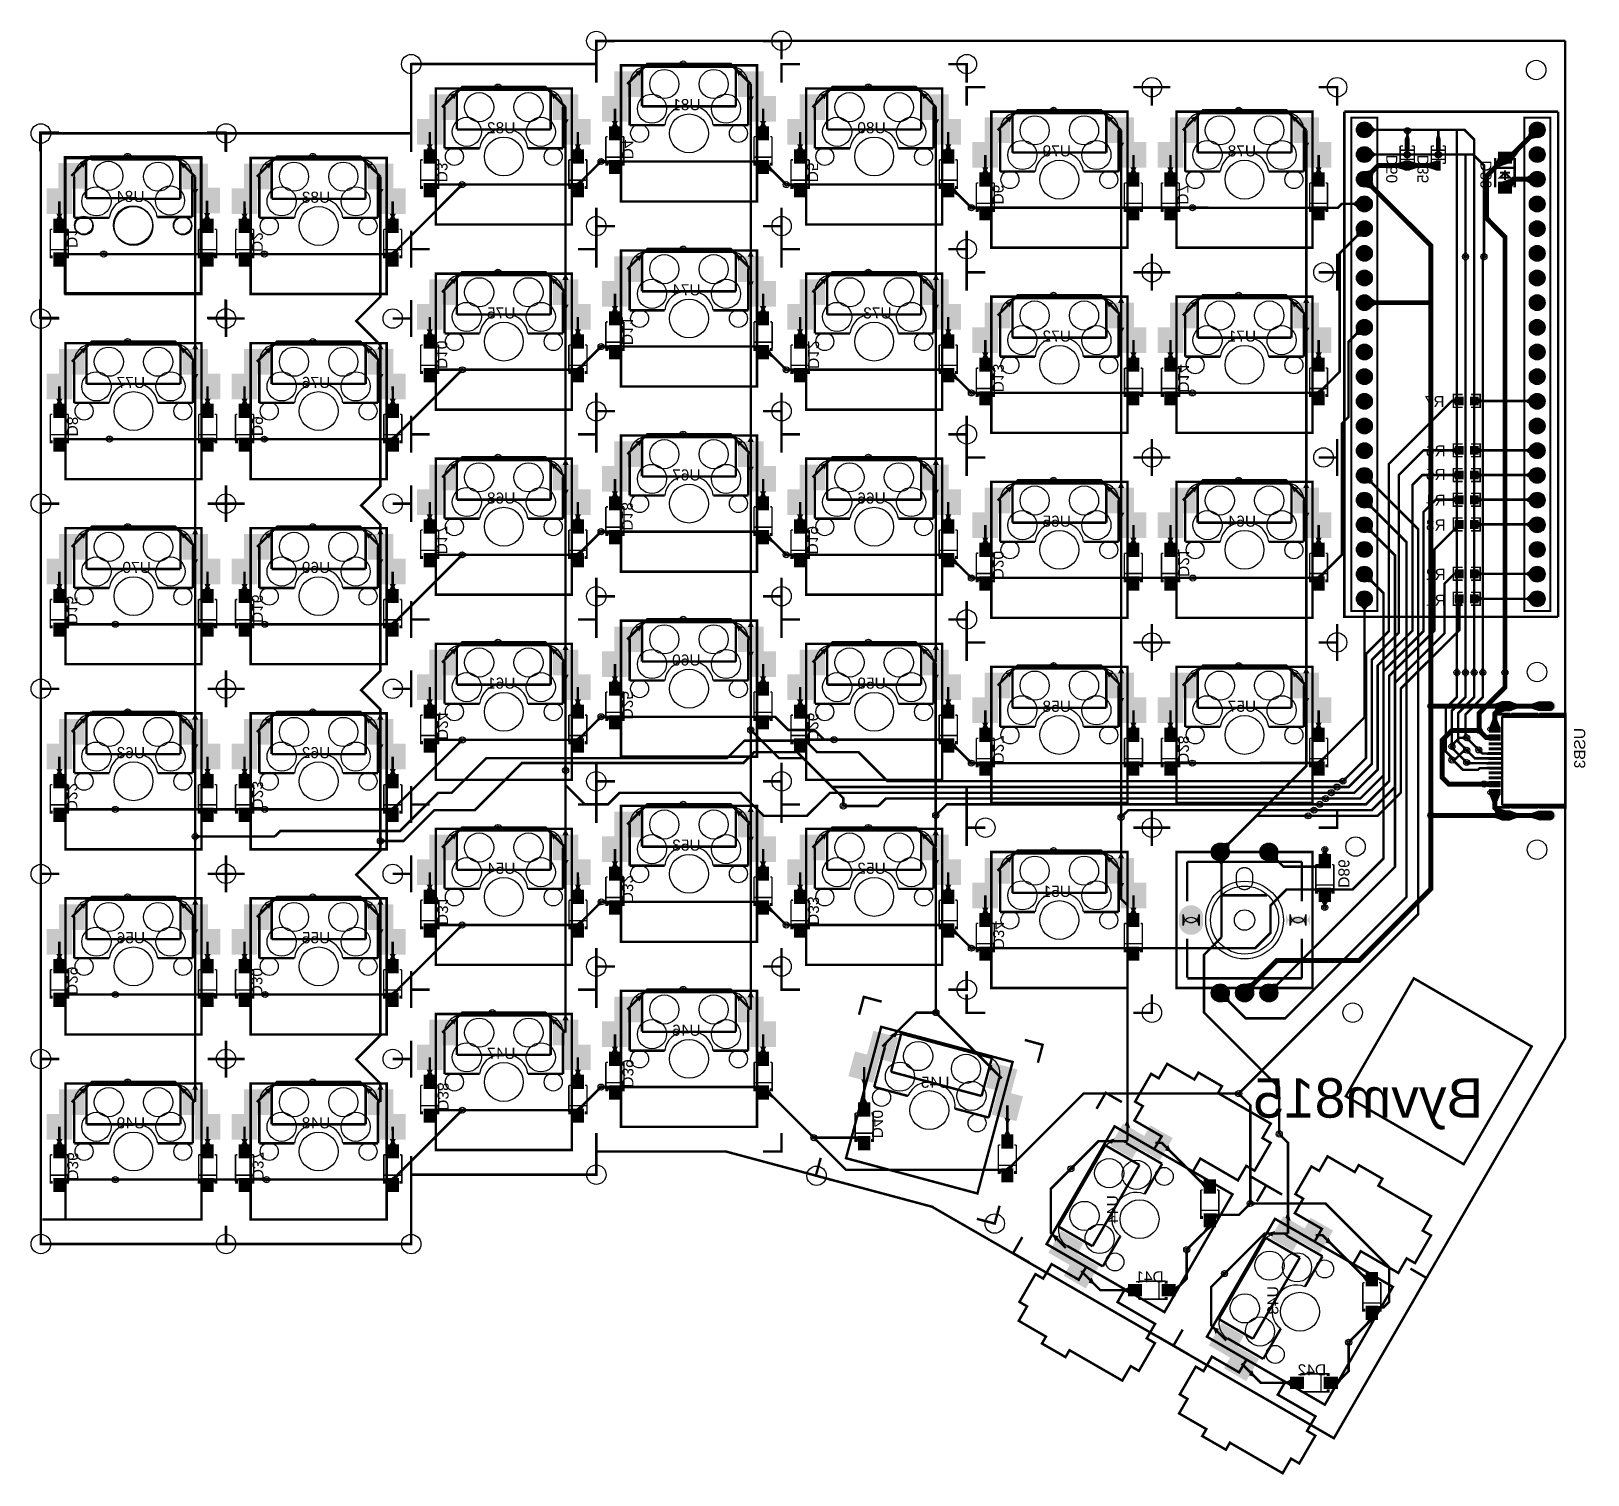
# Model space of a CAD drawing. Header units: millimetres. Extents: x 18 to 178, y 1 to 150.
import ezdxf

# ---------------------------------------------------------------- set-up
doc = ezdxf.new("R2010")
doc.units = ezdxf.units.MM
for name, color, linetype, true_color in [('BoardOutLine', 7, 'Continuous', 0xff00ff), ('BottomLayer', 7, 'Continuous', 0x0000ff), ('BottomPasteMaskLayer', 7, 'Continuous', 0x800000), ('BottomSilkLayer', 7, 'Continuous', 0x66cc33), ('BottomSolderMaskLayer', 7, 'Continuous', 0xaa00ff), ('Document', 7, 'Continuous', 0xffffff), ('Hole', 7, 'Continuous', 0x222222), ('Multi-Layer', 7, 'Continuous', 0xc0c0c0), ('TopLayer', 7, 'Continuous', 0xff0000), ('TopPasteMaskLayer', 7, 'Continuous', 0x808080), ('TopSilkLayer', 7, 'Continuous', 0xffcc00), ('TopSolderMaskLayer', 7, 'Continuous', 0x800080)]:
    doc.layers.add(name, color=color, linetype=linetype, true_color=true_color)
doc.styles.get("Standard").update_dxf_attribs({"font": 'arial.ttf'})

msp = doc.modelspace()

# ---------------------------------------------------------------- texts
at = {"layer": 'BottomSilkLayer', "text_generation_flag": 2}
for s, height, p in [('U81', 1.143, (86.92, 141.69)), ('U82', 1.143, (67.87, 139.31)), ('U80', 1.143, (105.97, 139.31)), ('U79', 1.143, (125.02, 136.93)), ('U78', 1.143, (144.07, 136.93)), ('U84', 1.143, (29.72, 132.24)), ('U83', 1.143, (48.82, 132.16)), ('U74', 1.143, (86.92, 122.63)), ('U75', 1.143, (67.87, 120.25)), ('U73', 1.143, (106.57, 120.25)), ('U72', 1.143, (125.02, 117.87)), ('U71', 1.143, (144.07, 117.87)), ('U77', 1.143, (29.77, 113.1)), ('U76', 1.143, (48.82, 113.1)), ('R7', 1.143, (163.45, 111.13)), ('R6', 1.143, (163.58, 106.05)), ('U67', 1.143, (86.92, 103.58)), ('R5', 1.143, (163.58, 103.63)), ('U68', 1.143, (67.87, 101.2)), ('U66', 1.143, (105.97, 101.2)), ('R4', 1.143, (163.58, 100.97)), ('U65', 1.143, (125.02, 98.82)), ('U64', 1.143, (144.07, 98.82)), ('R3', 1.143, (163.58, 98.43)), ('U70', 1.143, (30.37, 94.06)), ('U69', 1.143, (48.82, 94.06)), ('R2', 1.143, (163.58, 93.35)), ('R1', 1.143, (163.58, 90.68)), ('U60', 1.143, (86.92, 84.53)), ('U61', 1.143, (67.87, 82.15)), ('U59', 1.143, (105.97, 82.15)), ('U58', 1.143, (125.02, 79.77)), ('U57', 1.143, (144.07, 79.77)), ('U63', 1.143, (29.77, 75)), ('U62', 1.143, (48.82, 75)), ('U53', 1.143, (86.92, 65.48)), ('U54', 1.143, (67.87, 63.1)), ('U52', 1.143, (105.97, 63.1)), ('U51', 1.143, (125.02, 60.72)), ('U56', 1.143, (29.77, 55.95)), ('U55', 1.143, (48.82, 55.95)), ('U46', 1.143, (86.92, 46.43)), ('U47', 1.143, (67.87, 44.05)), ('U45', 1.143, (112.52, 41.08)), ('Byvm815', 4.064, (167.44, 38)), ('U49', 1.143, (29.77, 36.9)), ('U48', 1.143, (48.82, 36.9)), ('D41', 1.143, (134.57, 21.05)), ('D42', 1.143, (151.27, 11.48))]:
    msp.add_text(s, height=height, dxfattribs=at).set_placement(p)
for s, rotation, p in [('D4', 270, (78.87, 136.62)), ('D3', 270, (59.74, 134.26)), ('D5', 270, (97.87, 134.26)), ('D50', 90, (158.6, 137.11)), ('D35', 90, (161.8, 137.11)), ('D89', 90, (168.28, 136.53)), ('D6', 270, (116.95, 131.98)), ('D7', 270, (135.96, 131.96)), ('D1', 270, (21.68, 127.51)), ('D2', 270, (40.74, 127.09)), ('D11', 270, (78.82, 117.51)), ('D10', 270, (59.72, 115.05)), ('D12', 270, (97.97, 115.06)), ('D13', 270, (116.97, 112.65)), ('D14', 270, (136.02, 112.62)), ('D8', 270, (21.72, 108.11)), ('D9', 270, (40.75, 108.14)), ('D18', 270, (78.8, 98.42)), ('D17', 270, (59.72, 95.98)), ('D19', 270, (97.87, 95.96)), ('D20', 270, (116.95, 93.4)), ('D21', 270, (136.04, 93.65)), ('D15', 270, (21.67, 88.76)), ('D16', 270, (40.75, 88.91)), ('D25', 270, (78.82, 78.98)), ('D24', 270, (59.79, 76.85)), ('D26', 270, (97.9, 76.75)), ('D27', 270, (116.97, 74.44)), ('D28', 270, (136.01, 74.4)), ('USB3', 90, (177.93, 78.11)), ('D22', 270, (21.67, 69.53)), ('D23', 270, (40.77, 69.71)), ('D86', 270, (152.53, 61.66)), ('D32', 270, (78.84, 60.06)), ('D31', 270, (59.8, 57.81)), ('D33', 270, (97.95, 57.83)), ('D34', 270, (117, 55.32)), ('D29', 270, (21.7, 50.61)), ('D30', 270, (40.7, 50.48)), ('D39', 270, (78.87, 41.08)), ('D38', 270, (59.85, 38.7)), ('D40', 270, (104.54, 35.87)), ('D36', 270, (21.75, 31.51)), ('D37', 270, (40.82, 31.56)), ('U44', 90, (129.86, 30.02)), ('U43', 90, (146.36, 20.66))]:
    msp.add_text(s, height=1.143, rotation=rotation, dxfattribs=at).set_placement(p)

# ---------------------------------------------------------------- hatches: boundary and pattern name
at = {"layer": 'BottomLayer'}
for points in [[(85.34, 146.68), (85.34, 146.22), (85.55, 146.32), (85.55, 146.58)], [(90.81, 145.2), (91.25, 145.65), (90.85, 145.78), (90.67, 145.6)], [(66.29, 143.84), (66.29, 144.3), (66.5, 144.2), (66.5, 143.94)], [(93.35, 143.11), (90.81, 143.11), (90.81, 145.65), (93.35, 145.65)], [(104.39, 143.84), (104.39, 144.3), (104.6, 144.2), (104.6, 143.94)], [(71.76, 142.82), (72.21, 143.27), (71.8, 143.4), (71.62, 143.22)], [(74.3, 140.73), (71.76, 140.73), (71.76, 143.27), (74.3, 143.27)], [(79.38, 140.57), (76.84, 140.57), (76.84, 143.11), (79.38, 143.11)], [(92.4, 143.11), (91.76, 143.11), (91.95, 142.73), (92.2, 142.73)], [(109.86, 142.82), (110.31, 143.27), (109.9, 143.4), (109.73, 143.22)], [(112.4, 140.73), (109.86, 140.73), (109.86, 143.27), (112.4, 143.27)], [(123.44, 141.92), (123.44, 141.45), (123.65, 141.56), (123.65, 141.81)], [(128.91, 140.44), (129.36, 140.89), (128.95, 141.02), (128.77, 140.84)], [(142.49, 141.92), (142.49, 141.45), (142.7, 141.56), (142.71, 141.81)], [(147.96, 140.44), (148.41, 140.89), (148, 141.02), (147.82, 140.84)], [(60.33, 138.19), (57.79, 138.19), (57.79, 140.73), (60.33, 140.73)], [(73.35, 140.73), (72.71, 140.73), (72.9, 140.35), (73.15, 140.35)], [(78.71, 138.61), (78.71, 140.01), (77.51, 140.01), (77.51, 138.61)], [(78.43, 140.57), (77.79, 140.57), (77.98, 140.19), (78.23, 140.19)], [(78.43, 140.01), (77.79, 140.01), (77.98, 140.4), (78.23, 140.4)], [(98.43, 138.19), (95.89, 138.19), (95.89, 140.73), (98.43, 140.73)], [(111.45, 140.73), (110.81, 140.73), (111, 140.35), (111.26, 140.35)], [(131.45, 138.35), (128.91, 138.35), (128.91, 140.89), (131.45, 140.89)], [(150.5, 138.35), (147.96, 138.35), (147.96, 140.89), (150.5, 140.89)], [(159.41, 139.37), (159.87, 139.37), (159.77, 139.15), (159.51, 139.15)], [(172.21, 139.71), (173.04, 138.87), (172.41, 138.72), (172.05, 139.08)], [(59.38, 138.19), (58.74, 138.19), (58.93, 137.81), (59.18, 137.81)], [(59.38, 137.63), (58.74, 137.63), (58.93, 138.02), (59.18, 138.02)], [(97.48, 138.19), (96.84, 138.19), (97.03, 137.81), (97.29, 137.81)], [(97.48, 137.63), (96.84, 137.63), (97.03, 138.02), (97.29, 138.02)], [(117.48, 135.81), (114.94, 135.81), (114.94, 138.35), (117.48, 138.35)], [(130.5, 138.35), (129.86, 138.35), (130.05, 137.97), (130.31, 137.97)], [(136.53, 135.81), (133.99, 135.81), (133.99, 138.35), (136.53, 138.35)], [(149.55, 138.35), (148.91, 138.35), (149.1, 137.97), (149.35, 137.97)], [(159.86, 138.72), (159.37, 138.72), (159.51, 139.1), (159.77, 139.1)], [(159.37, 137.73), (159.86, 137.73), (159.86, 138.72), (159.37, 138.72)], [(162.57, 137.73), (163.06, 137.73), (163.06, 138.72), (162.57, 138.72)], [(162.57, 137.73), (163.06, 137.73), (162.94, 137.35), (162.69, 137.35)], [(170.37, 136.4), (170.37, 137.41), (171.13, 138.16), (171.13, 137.44)], [(28.19, 137.16), (28.18, 136.69), (28.4, 136.8), (28.4, 137.05)], [(33.66, 135.67), (34.1, 136.12), (33.7, 136.26), (33.52, 136.08)], [(47.24, 137.16), (47.24, 136.69), (47.45, 136.8), (47.45, 137.05)], [(52.71, 135.67), (53.16, 136.12), (52.75, 136.26), (52.57, 136.08)], [(59.66, 136.23), (59.66, 137.63), (58.46, 137.63), (58.46, 136.23)], [(76.88, 136.64), (76.88, 136.17), (77.1, 136.28), (77.1, 136.53)], [(77.51, 136.54), (77.51, 136.09), (77.13, 136.28), (77.13, 136.53)], [(78.71, 135.14), (78.71, 136.54), (77.51, 136.54), (77.51, 135.14)], [(97.76, 136.23), (97.76, 137.63), (96.56, 137.63), (96.56, 136.23)], [(155.73, 136.53), (155.73, 137.71), (156.28, 137.25), (156.28, 136.99)], [(159.37, 135.5), (159.37, 136.48), (158.61, 136.25), (158.61, 135.74)], [(159.41, 137.35), (159.4, 136.88), (159.19, 136.99), (159.2, 137.25)], [(159.37, 136.48), (159.86, 136.48), (159.86, 135.5), (159.37, 135.5)], [(159.82, 136.88), (159.81, 137.35), (160.03, 137.25), (160.04, 136.99)], [(159.86, 136.48), (159.86, 135.5), (160.62, 135.74), (160.62, 136.25)], [(162.57, 135.5), (162.57, 136.48), (161.81, 136.25), (161.81, 135.74)], [(162.61, 137.35), (162.6, 136.88), (162.39, 136.99), (162.4, 137.25)], [(162.57, 136.48), (163.06, 136.48), (163.06, 135.5), (162.57, 135.5)], [(162.58, 137.31), (163.05, 137.31), (162.94, 137.53), (162.69, 137.53)], [(163.02, 136.88), (163.01, 137.35), (163.23, 137.25), (163.24, 136.99)], [(168.97, 137.41), (168.97, 136.21), (170.37, 136.21), (170.37, 137.41)], [(36.2, 133.58), (33.66, 133.58), (33.66, 136.12), (36.2, 136.12)], [(55.25, 133.58), (52.71, 133.58), (52.71, 136.12), (55.25, 136.12)], [(116.81, 133.85), (116.81, 135.25), (115.61, 135.25), (115.61, 133.85)], [(116.53, 135.81), (115.89, 135.81), (116.08, 135.43), (116.34, 135.43)], [(116.53, 135.25), (115.89, 135.25), (116.08, 135.63), (116.34, 135.63)], [(135.85, 133.85), (135.85, 135.25), (134.65, 135.25), (134.65, 133.85)], [(135.57, 135.81), (134.94, 135.81), (135.13, 135.43), (135.38, 135.43)], [(135.57, 135.25), (134.94, 135.25), (135.13, 135.64), (135.38, 135.64)], [(155.16, 135.36), (156, 134.53), (156.15, 135.16), (155.79, 135.52)], [(169.27, 134.31), (170.37, 133.68), (170.7, 134.37), (170.24, 134.63)], [(172.47, 133.99), (172.47, 135.17), (171.92, 134.83), (171.92, 134.32)], [(22.23, 131.04), (19.69, 131.04), (19.69, 133.58), (22.23, 133.58)], [(35.25, 133.58), (34.61, 133.58), (34.8, 133.2), (35.05, 133.2)], [(41.28, 131.04), (38.74, 131.04), (38.74, 133.58), (41.28, 133.58)], [(54.3, 133.58), (53.66, 133.58), (53.85, 133.2), (54.1, 133.2)], [(59.66, 132.76), (59.66, 134.16), (58.46, 134.16), (58.46, 132.76)], [(59.66, 133.71), (59.66, 134.16), (60.04, 134.15), (60.04, 133.9)], [(62.19, 133.79), (62.18, 134.26), (61.97, 134.15), (61.97, 133.9)], [(95.93, 134.26), (95.93, 133.79), (96.15, 133.9), (96.15, 134.15)], [(96.56, 134.16), (96.56, 133.71), (96.18, 133.9), (96.18, 134.15)], [(97.76, 132.76), (97.76, 134.16), (96.56, 134.16), (96.56, 132.76)], [(168.97, 134.31), (168.97, 133.11), (170.37, 133.11), (170.37, 134.31)], [(114.99, 131.88), (114.99, 131.41), (115.2, 131.52), (115.21, 131.77)], [(115.61, 131.78), (115.61, 131.33), (115.23, 131.52), (115.23, 131.77)], [(116.81, 130.38), (116.81, 131.78), (115.61, 131.78), (115.61, 130.38)], [(135.85, 130.38), (135.85, 131.78), (134.65, 131.78), (134.65, 130.38)], [(135.85, 131.33), (135.85, 131.78), (136.23, 131.77), (136.23, 131.52)], [(137.32, 131.88), (137.31, 131.41), (137.1, 131.52), (137.1, 131.77)], [(21.56, 129.09), (21.56, 130.49), (20.36, 130.49), (20.36, 129.09)], [(21.28, 131.04), (20.64, 131.04), (20.83, 130.66), (21.08, 130.66)], [(21.28, 130.49), (20.64, 130.49), (20.83, 130.87), (21.08, 130.87)], [(40.62, 129.09), (40.62, 130.49), (39.42, 130.49), (39.42, 129.09)], [(40.33, 131.04), (39.69, 131.04), (39.89, 130.66), (40.14, 130.66)], [(40.33, 130.49), (39.7, 130.49), (39.89, 130.87), (40.14, 130.87)], [(21.56, 125.62), (21.56, 127.02), (20.36, 127.02), (20.36, 125.62)], [(21.56, 126.57), (21.56, 127.02), (21.94, 127.01), (21.94, 126.76)], [(25.32, 126.65), (25.32, 127.11), (25.1, 127.01), (25.1, 126.75)], [(40.62, 125.62), (40.62, 127.02), (39.42, 127.02), (39.42, 125.62)], [(40.62, 126.57), (40.62, 127.02), (41, 127.01), (41, 126.76)], [(41.84, 127.11), (41.84, 126.65), (41.62, 126.75), (41.62, 127.01)], [(85.34, 127.63), (85.34, 127.17), (85.55, 127.27), (85.55, 127.53)], [(90.81, 126.15), (91.26, 126.6), (90.85, 126.73), (90.67, 126.55)], [(93.35, 124.06), (90.81, 124.06), (90.81, 126.6), (93.35, 126.6)], [(91.76, 126.6), (92.4, 126.6), (92.2, 126.98), (91.95, 126.98)], [(165.38, 126.82), (165.84, 126.82), (165.74, 127.04), (165.48, 127.04)], [(167.28, 126.82), (167.75, 126.82), (167.64, 127.04), (167.39, 127.04)], [(66.29, 124.79), (66.29, 125.25), (66.5, 125.15), (66.5, 124.89)], [(104.39, 124.79), (104.39, 125.25), (104.6, 125.15), (104.6, 124.89)], [(71.76, 123.77), (72.21, 124.22), (71.8, 124.35), (71.62, 124.17)], [(74.3, 121.68), (71.76, 121.68), (71.76, 124.22), (74.3, 124.22)], [(72.71, 124.22), (73.35, 124.22), (73.15, 124.6), (72.9, 124.6)], [(79.38, 121.52), (76.84, 121.52), (76.84, 124.06), (79.38, 124.06)], [(92.4, 124.06), (91.76, 124.06), (91.95, 123.68), (92.2, 123.68)], [(109.86, 123.77), (110.31, 124.22), (109.91, 124.35), (109.73, 124.17)], [(112.4, 121.68), (109.86, 121.68), (109.86, 124.22), (112.4, 124.22)], [(110.81, 124.22), (111.45, 124.22), (111.26, 124.6), (111, 124.6)], [(123.44, 122.87), (123.44, 122.4), (123.65, 122.51), (123.65, 122.76)], [(128.91, 121.38), (129.36, 121.83), (128.95, 121.97), (128.77, 121.79)], [(131.45, 119.29), (128.91, 119.29), (128.91, 121.83), (131.45, 121.83)], [(129.86, 121.83), (130.5, 121.83), (130.31, 122.22), (130.05, 122.22)], [(142.49, 122.87), (142.49, 122.4), (142.7, 122.51), (142.71, 122.76)], [(147.96, 121.38), (148.4, 121.83), (148, 121.97), (147.82, 121.79)], [(150.5, 119.29), (147.96, 119.29), (147.96, 121.83), (150.5, 121.83)], [(148.91, 121.83), (149.55, 121.83), (149.35, 122.22), (149.1, 122.22)], [(60.33, 119.14), (57.79, 119.14), (57.79, 121.68), (60.33, 121.68)], [(73.35, 121.68), (72.71, 121.68), (72.9, 121.3), (73.15, 121.3)], [(78.71, 119.56), (78.71, 120.96), (77.51, 120.96), (77.51, 119.56)], [(78.43, 121.52), (77.79, 121.52), (77.98, 121.14), (78.23, 121.14)], [(78.43, 120.96), (77.79, 120.96), (77.98, 121.34), (78.23, 121.34)], [(98.43, 119.14), (95.89, 119.14), (95.89, 121.68), (98.43, 121.68)], [(111.45, 121.68), (110.81, 121.68), (111, 121.3), (111.26, 121.3)], [(59.66, 117.18), (59.66, 118.58), (58.46, 118.58), (58.46, 117.18)], [(59.38, 119.14), (58.74, 119.14), (58.93, 118.76), (59.18, 118.76)], [(59.38, 118.58), (58.74, 118.58), (58.93, 118.96), (59.18, 118.96)], [(97.76, 117.18), (97.76, 118.58), (96.56, 118.58), (96.56, 117.18)], [(97.48, 119.14), (96.84, 119.14), (97.03, 118.76), (97.29, 118.76)], [(97.48, 118.58), (96.84, 118.58), (97.03, 118.97), (97.29, 118.97)], [(117.48, 116.75), (114.94, 116.75), (114.94, 119.29), (117.48, 119.29)], [(130.5, 119.29), (129.86, 119.29), (130.05, 118.91), (130.31, 118.91)], [(136.53, 116.75), (133.99, 116.75), (133.99, 119.29), (136.53, 119.29)], [(149.55, 119.29), (148.91, 119.29), (149.1, 118.91), (149.35, 118.91)], [(28.19, 118.11), (28.19, 117.64), (28.4, 117.75), (28.4, 118)], [(33.66, 116.63), (34.11, 117.07), (33.71, 117.21), (33.53, 117.03)], [(36.2, 114.53), (33.66, 114.53), (33.66, 117.07), (36.2, 117.07)], [(34.61, 117.07), (35.25, 117.07), (35.06, 117.45), (34.8, 117.45)], [(47.24, 118.11), (47.24, 117.64), (47.45, 117.75), (47.45, 118)], [(52.71, 116.62), (53.16, 117.07), (52.75, 117.21), (52.57, 117.03)], [(55.25, 114.53), (52.71, 114.53), (52.71, 117.07), (55.25, 117.07)], [(53.66, 117.07), (54.3, 117.07), (54.11, 117.45), (53.85, 117.45)], [(76.89, 117.12), (76.89, 117.59), (77.1, 117.48), (77.1, 117.23)], [(77.51, 117.49), (77.51, 117.04), (77.13, 117.23), (77.13, 117.48)], [(78.71, 116.09), (78.71, 117.49), (77.51, 117.49), (77.51, 116.09)], [(116.81, 114.8), (116.81, 116.2), (115.61, 116.2), (115.61, 114.8)], [(116.53, 116.75), (115.89, 116.75), (116.08, 116.37), (116.34, 116.37)], [(116.53, 116.2), (115.89, 116.2), (116.08, 116.58), (116.34, 116.58)], [(135.86, 114.8), (135.86, 116.2), (134.66, 116.2), (134.66, 114.8)], [(135.58, 116.75), (134.94, 116.75), (135.13, 116.37), (135.39, 116.37)], [(135.58, 116.2), (134.94, 116.2), (135.13, 116.58), (135.39, 116.58)], [(22.23, 111.99), (19.69, 111.99), (19.69, 114.53), (22.23, 114.53)], [(35.25, 114.53), (34.61, 114.53), (34.8, 114.15), (35.06, 114.15)], [(41.28, 111.99), (38.74, 111.99), (38.74, 114.53), (41.28, 114.53)], [(54.3, 114.53), (53.66, 114.53), (53.85, 114.15), (54.11, 114.15)], [(59.66, 113.71), (59.66, 115.11), (58.46, 115.11), (58.46, 113.71)], [(59.66, 114.66), (59.66, 115.11), (60.04, 115.1), (60.04, 114.85)], [(62.19, 115.21), (62.19, 114.74), (61.98, 114.85), (61.98, 115.1)], [(95.94, 114.74), (95.93, 115.21), (96.15, 115.1), (96.15, 114.85)], [(96.56, 115.11), (96.56, 114.66), (96.18, 114.85), (96.18, 115.1)], [(97.76, 113.71), (97.76, 115.11), (96.56, 115.11), (96.56, 113.71)], [(114.98, 112.83), (114.98, 112.36), (115.2, 112.47), (115.2, 112.72)], [(115.61, 112.73), (115.61, 112.28), (115.23, 112.47), (115.23, 112.72)], [(116.81, 111.33), (116.81, 112.73), (115.61, 112.73), (115.61, 111.33)], [(135.86, 111.33), (135.86, 112.73), (134.66, 112.73), (134.66, 111.33)], [(135.86, 112.28), (135.86, 112.73), (136.24, 112.72), (136.24, 112.47)], [(137.3, 112.36), (137.3, 112.83), (137.08, 112.72), (137.08, 112.47)], [(165.39, 111.33), (165.39, 112.19), (164.58, 112.19), (164.58, 111.33)], [(166.09, 111.33), (166.09, 112.19), (166.89, 112.19), (166.89, 111.33)], [(172.49, 112.33), (172.45, 111.15), (171.92, 111.63), (171.93, 111.89)], [(21.56, 110.04), (21.56, 111.44), (20.36, 111.44), (20.36, 110.04)], [(21.28, 111.99), (20.64, 111.99), (20.83, 111.61), (21.09, 111.61)], [(21.28, 111.44), (20.64, 111.44), (20.83, 111.82), (21.09, 111.82)], [(40.61, 110.04), (40.61, 111.44), (39.41, 111.44), (39.41, 110.04)], [(40.33, 111.99), (39.69, 111.99), (39.88, 111.61), (40.14, 111.61)], [(40.33, 111.44), (39.69, 111.44), (39.88, 111.82), (40.14, 111.82)], [(164.58, 112.08), (164.58, 111.44), (164.21, 111.63), (164.21, 111.89)], [(166.89, 112.08), (166.89, 111.44), (167.27, 111.63), (167.27, 111.89)], [(21.56, 106.57), (21.56, 107.97), (20.36, 107.97), (20.36, 106.57)], [(21.56, 107.51), (21.56, 107.97), (21.94, 107.96), (21.94, 107.7)], [(25.91, 107.6), (25.91, 108.07), (25.69, 107.96), (25.69, 107.71)], [(40.61, 106.57), (40.61, 107.97), (39.41, 107.97), (39.41, 106.57)], [(40.61, 107.51), (40.61, 107.97), (40.99, 107.96), (40.99, 107.71)], [(41.85, 107.6), (41.85, 108.07), (41.63, 107.96), (41.63, 107.71)], [(85.34, 108.58), (85.34, 108.12), (85.55, 108.22), (85.55, 108.48)], [(90.81, 107.1), (91.26, 107.55), (90.85, 107.68), (90.67, 107.5)], [(93.35, 105.01), (90.81, 105.01), (90.81, 107.55), (93.35, 107.55)], [(91.76, 107.55), (92.4, 107.55), (92.2, 107.93), (91.95, 107.93)], [(66.29, 105.74), (66.29, 106.2), (66.5, 106.1), (66.5, 105.84)], [(104.39, 105.74), (104.39, 106.2), (104.6, 106.1), (104.6, 105.84)], [(164.58, 107), (164.58, 106.36), (164.2, 106.55), (164.2, 106.81)], [(165.39, 106.25), (165.39, 107.11), (164.58, 107.11), (164.58, 106.25)], [(166.09, 106.25), (166.09, 107.11), (166.89, 107.11), (166.89, 106.25)], [(166.89, 107), (166.89, 106.36), (167.27, 106.55), (167.27, 106.81)], [(172.49, 107.25), (172.45, 106.07), (171.92, 106.55), (171.93, 106.81)], [(71.76, 104.72), (72.21, 105.17), (71.8, 105.3), (71.62, 105.12)], [(74.3, 102.63), (71.76, 102.63), (71.76, 105.17), (74.3, 105.17)], [(72.71, 105.17), (73.35, 105.17), (73.15, 105.55), (72.9, 105.55)], [(79.38, 102.47), (76.84, 102.47), (76.84, 105.01), (79.38, 105.01)], [(92.4, 105.01), (91.76, 105.01), (91.95, 104.63), (92.2, 104.63)], [(109.86, 104.72), (110.31, 105.17), (109.91, 105.3), (109.73, 105.12)], [(112.4, 102.63), (109.86, 102.63), (109.86, 105.17), (112.4, 105.17)], [(110.81, 105.17), (111.45, 105.17), (111.26, 105.55), (111, 105.55)], [(164.58, 104.46), (164.58, 103.82), (164.2, 104.01), (164.2, 104.27)], [(165.39, 103.71), (165.39, 104.57), (164.58, 104.57), (164.58, 103.71)], [(166.09, 103.71), (166.09, 104.57), (166.89, 104.57), (166.89, 103.71)], [(166.89, 104.46), (166.89, 103.82), (167.27, 104.01), (167.27, 104.27)], [(172.49, 104.71), (172.45, 103.53), (171.92, 104.01), (171.93, 104.27)], [(60.33, 100.09), (57.79, 100.09), (57.79, 102.63), (60.33, 102.63)], [(73.35, 102.63), (72.71, 102.63), (72.9, 102.24), (73.15, 102.24)], [(98.43, 100.09), (95.89, 100.09), (95.89, 102.63), (98.43, 102.63)], [(111.45, 102.63), (110.81, 102.63), (111, 102.24), (111.26, 102.24)], [(123.44, 103.82), (123.44, 103.35), (123.65, 103.46), (123.65, 103.71)], [(128.91, 102.34), (129.36, 102.79), (128.95, 102.92), (128.77, 102.74)], [(131.45, 100.25), (128.91, 100.25), (128.91, 102.79), (131.45, 102.79)], [(129.86, 102.79), (130.5, 102.79), (130.31, 103.17), (130.05, 103.17)], [(142.49, 103.82), (142.49, 103.35), (142.7, 103.46), (142.7, 103.71)], [(147.96, 102.34), (148.41, 102.79), (148, 102.92), (147.82, 102.74)], [(150.5, 100.25), (147.96, 100.25), (147.96, 102.79), (150.5, 102.79)], [(148.91, 102.79), (149.55, 102.79), (149.35, 103.17), (149.1, 103.17)], [(78.71, 100.52), (78.71, 101.92), (77.51, 101.92), (77.51, 100.52)], [(78.43, 102.47), (77.79, 102.47), (77.98, 102.09), (78.24, 102.09)], [(78.43, 101.92), (77.79, 101.92), (77.98, 102.3), (78.24, 102.3)], [(164.58, 101.92), (164.58, 101.28), (164.2, 101.47), (164.2, 101.73)], [(165.39, 101.17), (165.39, 102.03), (164.58, 102.03), (164.58, 101.17)], [(166.09, 101.17), (166.09, 102.03), (166.89, 102.03), (166.89, 101.17)], [(166.89, 101.92), (166.89, 101.28), (167.27, 101.47), (167.27, 101.73)], [(172.49, 102.17), (172.45, 100.99), (171.92, 101.47), (171.93, 101.73)], [(59.66, 98.14), (59.66, 99.54), (58.46, 99.54), (58.46, 98.14)], [(59.37, 100.09), (58.74, 100.09), (58.93, 99.7), (59.18, 99.7)], [(59.37, 99.54), (58.74, 99.54), (58.93, 99.92), (59.18, 99.92)], [(97.76, 98.14), (97.76, 99.54), (96.56, 99.54), (96.56, 98.14)], [(97.48, 100.09), (96.84, 100.09), (97.03, 99.7), (97.29, 99.7)], [(97.48, 99.54), (96.84, 99.54), (97.03, 99.92), (97.29, 99.92)], [(117.48, 97.71), (114.94, 97.71), (114.94, 100.25), (117.48, 100.25)], [(130.5, 100.25), (129.86, 100.25), (130.05, 99.86), (130.31, 99.86)], [(136.53, 97.71), (133.99, 97.71), (133.99, 100.25), (136.53, 100.25)], [(149.55, 100.25), (148.91, 100.25), (149.1, 99.86), (149.35, 99.86)], [(165.39, 98.63), (165.39, 99.49), (164.58, 99.49), (164.58, 98.63)], [(166.09, 98.63), (166.09, 99.49), (166.89, 99.49), (166.89, 98.63)], [(166.89, 99.38), (166.89, 98.74), (167.27, 98.93), (167.27, 99.19)], [(172.49, 99.63), (172.45, 98.45), (171.92, 98.93), (171.93, 99.19)], [(28.19, 99.06), (28.19, 98.59), (28.4, 98.7), (28.4, 98.95)], [(33.66, 97.58), (34.11, 98.02), (33.71, 98.16), (33.53, 97.98)], [(36.2, 95.48), (33.66, 95.48), (33.66, 98.02), (36.2, 98.02)], [(34.61, 98.02), (35.25, 98.02), (35.06, 98.41), (34.8, 98.41)], [(47.24, 99.06), (47.24, 98.59), (47.45, 98.7), (47.45, 98.95)], [(52.71, 97.58), (53.16, 98.02), (52.75, 98.16), (52.57, 97.98)], [(55.25, 95.48), (52.71, 95.48), (52.71, 98.02), (55.25, 98.02)], [(53.66, 98.02), (54.3, 98.02), (54.11, 98.41), (53.85, 98.41)], [(76.88, 98.54), (76.88, 98.08), (77.1, 98.18), (77.1, 98.44)], [(77.51, 98.45), (77.51, 97.99), (77.13, 98.18), (77.13, 98.44)], [(78.71, 97.05), (78.71, 98.45), (77.51, 98.45), (77.51, 97.05)], [(116.53, 97.71), (115.89, 97.71), (116.08, 97.32), (116.34, 97.32)], [(135.57, 97.71), (134.94, 97.71), (135.13, 97.32), (135.38, 97.32)], [(164.95, 98.63), (164.58, 99.14), (164.43, 98.69), (164.59, 98.48)], [(62.19, 95.7), (62.19, 96.16), (61.97, 96.06), (61.97, 95.8)], [(95.93, 95.7), (95.93, 96.16), (96.15, 96.06), (96.15, 95.8)], [(116.81, 95.75), (116.81, 97.15), (115.61, 97.15), (115.61, 95.75)], [(116.53, 97.15), (115.89, 97.15), (116.08, 97.54), (116.34, 97.54)], [(135.86, 95.75), (135.86, 97.15), (134.66, 97.15), (134.66, 95.75)], [(135.57, 97.15), (134.94, 97.15), (135.13, 97.53), (135.38, 97.53)], [(22.23, 92.94), (19.69, 92.94), (19.69, 95.48), (22.23, 95.48)], [(35.25, 95.48), (34.61, 95.48), (34.8, 95.1), (35.06, 95.1)], [(41.28, 92.94), (38.74, 92.94), (38.74, 95.48), (41.28, 95.48)], [(54.3, 95.48), (53.66, 95.48), (53.85, 95.1), (54.11, 95.1)], [(59.66, 94.67), (59.66, 96.07), (58.46, 96.07), (58.46, 94.67)], [(59.66, 95.61), (59.66, 96.07), (60.04, 96.06), (60.04, 95.8)], [(96.56, 96.07), (96.56, 95.61), (96.18, 95.8), (96.18, 96.06)], [(97.76, 94.67), (97.76, 96.07), (96.56, 96.07), (96.56, 94.67)], [(172.49, 94.55), (172.45, 93.37), (171.92, 93.85), (171.93, 94.11)], [(21.28, 92.94), (20.64, 92.94), (20.83, 92.56), (21.09, 92.56)], [(40.33, 92.94), (39.69, 92.94), (39.88, 92.56), (40.14, 92.56)], [(114.99, 93.31), (114.99, 93.78), (115.2, 93.67), (115.21, 93.42)], [(115.61, 93.68), (115.61, 93.23), (115.23, 93.42), (115.23, 93.67)], [(116.81, 92.28), (116.81, 93.68), (115.61, 93.68), (115.61, 92.28)], [(135.86, 92.28), (135.86, 93.68), (134.66, 93.68), (134.66, 92.28)], [(135.86, 93.23), (135.86, 93.68), (136.24, 93.67), (136.24, 93.42)], [(137.35, 93.78), (137.35, 93.31), (137.13, 93.42), (137.13, 93.67)], [(164.58, 94.3), (164.58, 93.66), (164.47, 93.85), (164.47, 94.11)], [(165.39, 93.55), (165.39, 94.41), (164.58, 94.41), (164.58, 93.55)], [(166.09, 93.55), (166.09, 94.41), (166.89, 94.41), (166.89, 93.55)], [(166.89, 94.3), (166.89, 93.66), (167.27, 93.85), (167.27, 94.11)], [(21.56, 90.99), (21.56, 92.39), (20.36, 92.39), (20.36, 90.99)], [(21.28, 92.39), (20.64, 92.39), (20.83, 92.77), (21.09, 92.77)], [(40.61, 90.99), (40.61, 92.39), (39.41, 92.39), (39.41, 90.99)], [(40.33, 92.39), (39.69, 92.39), (39.88, 92.77), (40.14, 92.77)], [(165.39, 90.97), (165.39, 91.83), (164.58, 91.83), (164.58, 90.97)], [(166.09, 90.97), (166.09, 91.83), (166.89, 91.83), (166.89, 90.97)], [(166.89, 91.72), (166.89, 91.08), (167.27, 91.27), (167.27, 91.53)], [(172.47, 90.81), (172.47, 91.99), (171.92, 91.53), (171.92, 91.27)], [(164.66, 90.97), (165.3, 90.97), (165.11, 90.59), (164.86, 90.59)], [(21.56, 87.52), (21.56, 88.92), (20.36, 88.92), (20.36, 87.52)], [(21.56, 88.47), (21.56, 88.92), (21.94, 88.91), (21.94, 88.66)], [(26.51, 88.55), (26.51, 89.02), (26.29, 88.91), (26.29, 88.66)], [(40.61, 87.52), (40.61, 88.92), (39.41, 88.92), (39.41, 87.52)], [(40.61, 88.47), (40.61, 88.92), (40.99, 88.91), (40.99, 88.66)], [(41.88, 88.55), (41.88, 89.02), (41.66, 88.91), (41.67, 88.66)], [(85.34, 89.07), (85.34, 89.53), (85.55, 89.43), (85.55, 89.17)], [(90.81, 88.05), (91.25, 88.5), (90.85, 88.63), (90.67, 88.45)], [(93.35, 85.96), (90.81, 85.96), (90.81, 88.5), (93.35, 88.5)], [(91.76, 88.5), (92.4, 88.5), (92.2, 88.88), (91.95, 88.88)], [(66.29, 87.15), (66.29, 86.68), (66.5, 86.79), (66.5, 87.04)], [(72.71, 86.12), (73.35, 86.12), (73.15, 86.5), (72.9, 86.5)], [(104.39, 87.15), (104.39, 86.68), (104.6, 86.79), (104.6, 87.04)], [(110.81, 86.12), (111.45, 86.12), (111.26, 86.5), (111, 86.5)], [(71.76, 85.67), (72.21, 86.12), (71.8, 86.25), (71.62, 86.07)], [(74.3, 83.58), (71.76, 83.58), (71.76, 86.12), (74.3, 86.12)], [(79.38, 83.42), (76.84, 83.42), (76.84, 85.96), (79.38, 85.96)], [(92.4, 85.96), (91.76, 85.96), (91.95, 85.58), (92.2, 85.58)], [(109.86, 85.66), (110.31, 86.12), (109.9, 86.25), (109.73, 86.07)], [(112.4, 83.58), (109.86, 83.58), (109.86, 86.12), (112.4, 86.12)], [(60.33, 81.04), (57.79, 81.04), (57.79, 83.58), (60.33, 83.58)], [(73.35, 83.58), (72.71, 83.58), (72.9, 83.2), (73.15, 83.2)], [(78.43, 83.42), (77.79, 83.42), (77.98, 83.04), (78.23, 83.04)], [(98.43, 81.04), (95.89, 81.04), (95.89, 83.58), (98.43, 83.58)], [(111.43, 83.58), (110.79, 83.58), (110.98, 83.2), (111.24, 83.2)], [(123.44, 84.3), (123.44, 84.77), (123.65, 84.66), (123.65, 84.41)], [(128.91, 83.29), (129.36, 83.74), (128.95, 83.87), (128.77, 83.69)], [(131.45, 81.2), (128.91, 81.2), (128.91, 83.74), (131.45, 83.74)], [(129.86, 83.74), (130.5, 83.74), (130.31, 84.12), (130.05, 84.12)], [(142.49, 84.3), (142.49, 84.77), (142.7, 84.66), (142.7, 84.41)], [(147.96, 83.29), (148.41, 83.74), (148, 83.87), (147.82, 83.69)], [(150.5, 81.2), (147.96, 81.2), (147.96, 83.74), (150.5, 83.74)], [(148.91, 83.74), (149.55, 83.74), (149.35, 84.12), (149.1, 84.12)], [(164.49, 83.62), (164.95, 83.62), (164.85, 83.4), (164.59, 83.4)], [(165.38, 83.62), (165.84, 83.62), (165.74, 83.4), (165.48, 83.4)], [(166.26, 83.62), (166.73, 83.62), (166.62, 83.4), (166.37, 83.4)], [(167.15, 83.62), (167.62, 83.62), (167.51, 83.4), (167.26, 83.4)], [(169.44, 83.62), (169.9, 83.62), (169.93, 83.4), (169.42, 83.4)], [(78.71, 81.46), (78.71, 82.86), (77.51, 82.86), (77.51, 81.46)], [(78.43, 82.86), (77.79, 82.86), (77.98, 83.25), (78.23, 83.25)], [(59.66, 79.08), (59.66, 80.48), (58.46, 80.48), (58.46, 79.08)], [(59.37, 81.04), (58.74, 81.04), (58.93, 80.66), (59.18, 80.66)], [(59.37, 80.48), (58.74, 80.48), (58.93, 80.87), (59.18, 80.87)], [(97.76, 79.08), (97.76, 80.48), (96.56, 80.48), (96.56, 79.08)], [(97.48, 81.04), (96.84, 81.04), (97.03, 80.66), (97.29, 80.66)], [(97.48, 80.48), (96.84, 80.48), (97.03, 80.87), (97.29, 80.87)], [(117.48, 78.66), (114.94, 78.66), (114.94, 81.2), (117.48, 81.2)], [(130.5, 81.2), (129.86, 81.2), (130.05, 80.81), (130.31, 80.81)], [(136.53, 78.66), (133.99, 78.66), (133.99, 81.2), (136.53, 81.2)], [(149.55, 81.2), (148.91, 81.2), (149.1, 80.81), (149.35, 80.81)], [(169.78, 79.85), (169.06, 80.74), (168.6, 79.93), (168.96, 79.58)], [(169.78, 79.85), (169.06, 80.74), (168.6, 79.93), (168.96, 79.58)], [(28.19, 79.54), (28.19, 80.01), (28.41, 79.9), (28.41, 79.65)], [(33.66, 78.52), (34.11, 78.97), (33.7, 79.11), (33.52, 78.93)], [(36.2, 76.43), (33.66, 76.43), (33.66, 78.97), (36.2, 78.97)], [(34.61, 78.97), (35.25, 78.97), (35.06, 79.35), (34.8, 79.35)], [(47.24, 79.54), (47.24, 80.01), (47.45, 79.9), (47.45, 79.65)], [(52.71, 78.52), (53.16, 78.97), (52.75, 79.11), (52.57, 78.93)], [(55.25, 76.43), (52.71, 76.43), (52.71, 78.97), (55.25, 78.97)], [(53.66, 78.97), (54.3, 78.97), (54.11, 79.35), (53.85, 79.35)], [(76.88, 79.49), (76.88, 79.02), (77.1, 79.13), (77.1, 79.38)], [(77.51, 79.39), (77.51, 78.94), (77.13, 79.13), (77.13, 79.38)], [(78.71, 77.99), (78.71, 79.39), (77.51, 79.39), (77.51, 77.99)], [(116.53, 78.66), (115.89, 78.66), (116.08, 78.27), (116.34, 78.27)], [(116.53, 78.1), (115.89, 78.1), (116.08, 78.48), (116.34, 78.48)], [(135.57, 78.66), (134.94, 78.66), (135.13, 78.27), (135.38, 78.27)], [(135.57, 78.1), (134.94, 78.1), (135.13, 78.49), (135.38, 78.49)], [(169.17, 78.23), (168.07, 78.23), (168.37, 78.99), (168.87, 78.99)], [(59.66, 75.61), (59.66, 77.01), (58.46, 77.01), (58.46, 75.61)], [(59.66, 76.56), (59.66, 77.01), (60.04, 77), (60.04, 76.75)], [(62.19, 76.64), (62.19, 77.11), (61.97, 77), (61.97, 76.75)], [(92.31, 78.11), (91.85, 78.11), (91.95, 78.32), (92.2, 78.33)], [(91.85, 77.7), (92.31, 77.7), (92.21, 77.48), (91.95, 77.48)], [(92.39, 77.92), (92.06, 77.59), (92.29, 77.51), (92.47, 77.69)], [(97.76, 75.61), (97.76, 77.01), (96.56, 77.01), (96.56, 75.61)], [(100.43, 77.13), (100.43, 76.66), (100.22, 76.77), (100.22, 77.02)], [(116.81, 76.7), (116.81, 78.1), (115.61, 78.1), (115.61, 76.7)], [(135.85, 76.7), (135.85, 78.1), (134.65, 78.1), (134.65, 76.7)], [(165.9, 77.35), (165.45, 77.21), (165.48, 77.45), (165.74, 77.53)], [(166.77, 78.06), (167.24, 78.06), (167.26, 78.27), (166.75, 78.27)], [(167.31, 77.87), (166.99, 77.54), (167.12, 77.37), (167.48, 77.73)], [(168.07, 77.43), (168.07, 76.83), (167.73, 76.87), (167.73, 77.38)], [(168.07, 78.23), (168.07, 77.63), (169.17, 77.63), (169.17, 78.23)], [(168.07, 77.43), (168.07, 76.83), (169.17, 76.83), (169.17, 77.43)], [(22.23, 73.89), (19.69, 73.89), (19.69, 76.43), (22.23, 76.43)], [(35.25, 76.43), (34.61, 76.43), (34.8, 76.05), (35.06, 76.05)], [(41.28, 73.89), (38.74, 73.89), (38.74, 76.43), (41.28, 76.43)], [(54.3, 76.43), (53.66, 76.43), (53.85, 76.05), (54.11, 76.05)], [(163.98, 76.41), (164.44, 76.41), (164.34, 76.62), (164.08, 76.62)], [(165.62, 75.53), (165.46, 75.97), (165.29, 75.81), (165.39, 75.54)], [(165.75, 76.13), (165.43, 75.8), (165.35, 76.03), (165.53, 76.21)], [(166.04, 75.84), (165.72, 75.51), (165.94, 75.43), (166.12, 75.61)], [(167.29, 75.87), (166.96, 75.54), (167.19, 75.46), (167.37, 75.64)], [(168.07, 75.63), (168.07, 75.33), (167.69, 75.35), (167.69, 75.6)], [(168.07, 76.63), (168.07, 76.33), (169.17, 76.33), (169.17, 76.63)], [(168.07, 76.13), (168.07, 75.83), (169.17, 75.83), (169.17, 76.13)], [(168.07, 75.63), (168.07, 75.33), (169.17, 75.33), (169.17, 75.63)], [(21.28, 73.89), (20.64, 73.89), (20.83, 73.51), (21.09, 73.51)], [(21.28, 73.34), (20.64, 73.34), (20.83, 73.72), (21.09, 73.72)], [(40.33, 73.89), (39.69, 73.89), (39.88, 73.51), (40.14, 73.51)], [(40.33, 73.34), (39.69, 73.34), (39.88, 73.72), (40.14, 73.72)], [(73.26, 73.96), (72.8, 73.96), (72.9, 74.17), (73.15, 74.17)], [(114.99, 74.26), (114.99, 74.73), (115.2, 74.62), (115.2, 74.37)], [(115.61, 74.63), (115.61, 74.18), (115.23, 74.37), (115.23, 74.62)], [(116.81, 73.23), (116.81, 74.63), (115.61, 74.63), (115.61, 73.23)], [(135.85, 73.23), (135.85, 74.63), (134.65, 74.63), (134.65, 73.23)], [(135.85, 74.18), (135.85, 74.63), (136.23, 74.62), (136.23, 74.37)], [(137.3, 74.26), (137.3, 74.73), (137.08, 74.62), (137.08, 74.37)], [(164.36, 75.07), (163.92, 74.92), (163.94, 75.15), (164.2, 75.25)], [(164.51, 74.89), (164.26, 74.5), (164.5, 74.47), (164.64, 74.68)], [(164.48, 74.65), (164.33, 75.09), (164.56, 75.08), (164.66, 74.81)], [(165.98, 74.74), (165.9, 74.29), (166.13, 74.35), (166.17, 74.6)], [(168.07, 75.13), (168.07, 74.83), (167.69, 74.85), (167.69, 75.1)], [(168.07, 74.63), (168.07, 74.33), (167.69, 74.35), (167.69, 74.6)], [(168.07, 74.13), (168.07, 73.83), (167.69, 73.85), (167.69, 74.1)], [(168.07, 75.13), (168.07, 74.83), (169.17, 74.83), (169.17, 75.13)], [(168.07, 74.63), (168.07, 74.33), (169.17, 74.33), (169.17, 74.63)], [(168.07, 74.13), (168.07, 73.83), (169.17, 73.83), (169.17, 74.13)], [(21.56, 71.94), (21.56, 73.34), (20.36, 73.34), (20.36, 71.94)], [(40.61, 71.94), (40.61, 73.34), (39.41, 73.34), (39.41, 71.94)], [(73.26, 73.55), (72.8, 73.55), (72.9, 73.33), (73.15, 73.33)], [(152.61, 71.8), (152.61, 72.27), (152.83, 72.16), (152.83, 71.91)], [(153.31, 72.61), (152.98, 72.94), (153.21, 73.02), (153.39, 72.84)], [(168.07, 72.63), (168.07, 72.03), (167.52, 72.07), (167.52, 72.58)], [(167.72, 72.09), (167.72, 72.56), (167.94, 72.58), (167.94, 72.07)], [(168.07, 73.63), (168.07, 73.33), (169.17, 73.33), (169.17, 73.63)], [(168.07, 73.13), (168.07, 72.83), (169.17, 72.83), (169.17, 73.13)], [(168.07, 72.63), (168.07, 72.03), (169.17, 72.03), (169.17, 72.63)], [(85.34, 70.02), (85.34, 70.48), (85.55, 70.38), (85.55, 70.12)], [(101.37, 70.27), (101.83, 70.27), (101.73, 70.49), (101.47, 70.49)], [(150.82, 70.02), (150.82, 70.48), (151.04, 70.38), (151.04, 70.12)], [(151.42, 71.08), (151.42, 70.61), (151.63, 70.72), (151.64, 70.97)], [(152.01, 71.21), (152.01, 71.67), (152.23, 71.57), (152.23, 71.31)], [(168.07, 71.83), (168.07, 71.23), (169.17, 71.23), (169.17, 71.83)], [(168.07, 71.23), (169.17, 71.23), (168.87, 70.46), (168.37, 70.46)], [(21.56, 68.47), (21.56, 69.87), (20.36, 69.87), (20.36, 68.47)], [(21.56, 69.41), (21.56, 69.87), (21.94, 69.86), (21.94, 69.6)], [(26.51, 69.5), (26.51, 69.96), (26.29, 69.86), (26.29, 69.6)], [(40.61, 68.47), (40.61, 69.87), (39.41, 69.87), (39.41, 68.47)], [(40.61, 69.41), (40.61, 69.87), (40.99, 69.86), (40.99, 69.6)], [(41.88, 69.5), (41.88, 69.96), (41.66, 69.86), (41.67, 69.6)], [(90.81, 69), (91.26, 69.45), (90.85, 69.58), (90.67, 69.4)], [(93.35, 66.91), (90.81, 66.91), (90.81, 69.45), (93.35, 69.45)], [(91.76, 69.45), (92.4, 69.45), (92.2, 69.83), (91.95, 69.83)], [(110.88, 69.31), (111.34, 69.31), (111.24, 69.53), (110.98, 69.53)], [(110.88, 68.9), (111.34, 68.9), (111.24, 68.68), (110.98, 68.68)], [(130.41, 69.12), (129.95, 69.12), (130.05, 69.34), (130.31, 69.34)], [(149.63, 68.83), (149.63, 69.29), (149.85, 69.18), (149.85, 68.93)], [(150.23, 69.42), (150.23, 69.89), (150.44, 69.78), (150.44, 69.53)], [(161.82, 68.9), (162.28, 68.9), (162.31, 68.68), (161.8, 68.68)], [(162.26, 68.87), (162.26, 69.34), (162.47, 69.36), (162.47, 68.85)], [(169.03, 68.74), (169.84, 69.61), (168.98, 69.88), (168.6, 69.55)], [(169.03, 68.74), (169.84, 69.61), (168.98, 69.88), (168.6, 69.55)], [(169.37, 68.61), (169.37, 69.61), (168.61, 69.36), (168.61, 68.85)], [(169.37, 68.61), (169.37, 69.61), (168.61, 69.36), (168.61, 68.85)], [(170.17, 68.61), (170.17, 69.61), (170.93, 69.36), (170.93, 68.85)], [(170.17, 68.61), (170.17, 69.61), (170.93, 69.36), (170.93, 68.85)], [(173.17, 68.61), (173.17, 69.61), (172.41, 69.36), (172.41, 68.85)], [(173.17, 68.61), (173.17, 69.61), (172.41, 69.36), (172.41, 68.85)], [(35.16, 67.14), (34.7, 67.14), (34.8, 67.36), (35.06, 67.36)], [(66.29, 68.1), (66.29, 67.63), (66.5, 67.74), (66.5, 67.99)], [(72.71, 67.07), (73.35, 67.07), (73.15, 67.45), (72.9, 67.45)], [(104.39, 68.1), (104.39, 67.63), (104.6, 67.74), (104.6, 67.99)], [(110.79, 67.07), (111.43, 67.07), (111.24, 67.45), (110.98, 67.45)], [(130.41, 68.71), (129.95, 68.71), (130.05, 68.49), (130.31, 68.5)], [(35.16, 66.73), (34.7, 66.73), (34.8, 66.52), (35.06, 66.52)], [(54.21, 66.68), (53.75, 66.68), (53.85, 66.9), (54.11, 66.9)], [(54.21, 66.68), (53.75, 66.68), (53.85, 66.9), (54.11, 66.9)], [(53.75, 66.27), (54.21, 66.27), (54.11, 66.06), (53.85, 66.06)], [(53.75, 66.27), (54.21, 66.27), (54.11, 66.06), (53.85, 66.06)], [(71.76, 66.61), (72.2, 67.07), (71.8, 67.2), (71.62, 67.02)], [(74.3, 64.53), (71.76, 64.53), (71.76, 67.07), (74.3, 67.07)], [(79.38, 64.37), (76.84, 64.37), (76.84, 66.91), (79.38, 66.91)], [(92.4, 66.91), (91.76, 66.91), (91.95, 66.53), (92.2, 66.53)], [(109.86, 66.62), (110.31, 67.07), (109.9, 67.2), (109.73, 67.02)], [(112.4, 64.53), (109.86, 64.53), (109.86, 67.07), (112.4, 67.07)], [(123.44, 65.25), (123.44, 65.72), (123.65, 65.61), (123.65, 65.36)], [(140.32, 66.24), (141.28, 65.29), (141.34, 66.12), (141.16, 66.3)], [(60.33, 61.99), (57.79, 61.99), (57.79, 64.53), (60.33, 64.53)], [(73.35, 64.53), (72.71, 64.53), (72.9, 64.15), (73.15, 64.15)], [(78.43, 64.37), (77.79, 64.37), (77.98, 63.99), (78.23, 63.99)], [(78.43, 63.81), (77.79, 63.81), (77.98, 64.2), (78.23, 64.2)], [(98.43, 61.99), (95.89, 61.99), (95.89, 64.53), (98.43, 64.53)], [(111.45, 64.53), (110.81, 64.53), (111, 64.15), (111.26, 64.15)], [(128.91, 64.24), (129.36, 64.69), (128.95, 64.82), (128.77, 64.64)], [(131.45, 62.15), (128.91, 62.15), (128.91, 64.69), (131.45, 64.69)], [(129.86, 64.69), (130.5, 64.69), (130.31, 65.07), (130.05, 65.07)], [(139.76, 64.69), (141.11, 64.82), (140.62, 64.14), (140.37, 64.11)], [(151.74, 63.7), (151.74, 65.1), (150.54, 65.1), (150.54, 63.7)], [(151.45, 65.1), (150.82, 65.1), (151.01, 65.48), (151.26, 65.48)], [(150.9, 65.39), (151.37, 65.39), (151.26, 65.17), (151.01, 65.17)], [(78.71, 62.41), (78.71, 63.81), (77.51, 63.81), (77.51, 62.41)], [(28.19, 60.49), (28.19, 60.96), (28.4, 60.85), (28.4, 60.6)], [(47.24, 60.49), (47.24, 60.96), (47.45, 60.85), (47.45, 60.6)], [(59.67, 60.03), (59.67, 61.43), (58.47, 61.43), (58.47, 60.03)], [(59.38, 61.99), (58.74, 61.99), (58.94, 61.61), (59.19, 61.61)], [(59.38, 61.43), (58.75, 61.43), (58.94, 61.82), (59.19, 61.82)], [(97.76, 60.03), (97.76, 61.43), (96.56, 61.43), (96.56, 60.03)], [(97.48, 61.99), (96.84, 61.99), (97.03, 61.61), (97.29, 61.61)], [(97.48, 61.43), (96.84, 61.43), (97.03, 61.82), (97.29, 61.82)], [(117.48, 59.61), (114.94, 59.61), (114.94, 62.15), (117.48, 62.15)], [(130.5, 62.15), (129.86, 62.15), (130.05, 61.77), (130.31, 61.77)], [(151.74, 60.23), (151.74, 61.63), (150.54, 61.63), (150.54, 60.23)], [(33.66, 59.48), (34.11, 59.92), (33.71, 60.06), (33.53, 59.88)], [(36.2, 57.38), (33.66, 57.38), (33.66, 59.92), (36.2, 59.92)], [(34.61, 59.92), (35.25, 59.92), (35.06, 60.3), (34.8, 60.3)], [(52.71, 59.48), (53.16, 59.92), (52.75, 60.06), (52.57, 59.88)], [(55.25, 57.38), (52.71, 57.38), (52.71, 59.92), (55.25, 59.92)], [(53.66, 59.92), (54.3, 59.92), (54.11, 60.3), (53.85, 60.3)], [(76.9, 59.98), (76.9, 60.44), (77.12, 60.34), (77.12, 60.08)], [(77.51, 60.34), (77.51, 59.89), (77.13, 60.08), (77.13, 60.34)], [(78.71, 58.94), (78.71, 60.34), (77.51, 60.34), (77.51, 58.94)], [(116.53, 59.61), (115.89, 59.61), (116.08, 59.23), (116.34, 59.23)], [(116.53, 59.05), (115.89, 59.05), (116.08, 59.44), (116.34, 59.44)], [(150.82, 60.23), (151.45, 60.23), (151.26, 59.85), (151, 59.85)], [(151.36, 59.83), (150.9, 59.83), (151, 60.05), (151.26, 60.05)], [(59.67, 56.56), (59.67, 57.96), (58.47, 57.96), (58.47, 56.56)], [(59.67, 57.51), (59.67, 57.96), (60.05, 57.95), (60.05, 57.7)], [(62.19, 57.59), (62.19, 58.06), (61.97, 57.95), (61.97, 57.7)], [(95.93, 58.06), (95.93, 57.59), (96.15, 57.7), (96.15, 57.95)], [(96.56, 57.96), (96.56, 57.51), (96.18, 57.7), (96.18, 57.95)], [(97.76, 56.56), (97.76, 57.96), (96.56, 57.96), (96.56, 56.56)], [(116.81, 57.65), (116.81, 59.05), (115.61, 59.05), (115.61, 57.65)], [(22.23, 54.84), (19.69, 54.84), (19.69, 57.38), (22.23, 57.38)], [(35.25, 57.38), (34.61, 57.38), (34.8, 57), (35.06, 57)], [(41.28, 54.84), (38.74, 54.84), (38.74, 57.38), (41.28, 57.38)], [(54.3, 57.38), (53.66, 57.38), (53.85, 57), (54.11, 57)], [(21.28, 54.84), (20.64, 54.84), (20.83, 54.46), (21.09, 54.46)], [(21.28, 54.29), (20.64, 54.29), (20.83, 54.67), (21.09, 54.67)], [(40.33, 54.84), (39.69, 54.84), (39.88, 54.46), (40.14, 54.46)], [(40.33, 54.29), (39.69, 54.29), (39.88, 54.67), (40.14, 54.67)], [(114.99, 55.21), (114.99, 55.68), (115.2, 55.57), (115.2, 55.32)], [(115.61, 55.58), (115.61, 55.13), (115.23, 55.32), (115.23, 55.57)], [(116.81, 54.18), (116.81, 55.58), (115.61, 55.58), (115.61, 54.18)], [(21.56, 52.89), (21.56, 54.29), (20.36, 54.29), (20.36, 52.89)], [(40.61, 52.89), (40.61, 54.29), (39.41, 54.29), (39.41, 52.89)], [(85.34, 50.97), (85.34, 51.43), (85.55, 51.33), (85.55, 51.07)], [(142.82, 51.74), (143.78, 50.79), (143.92, 51.53), (143.57, 51.89)], [(21.56, 49.42), (21.56, 50.82), (20.36, 50.82), (20.36, 49.42)], [(21.56, 50.37), (21.56, 50.82), (21.94, 50.81), (21.94, 50.56)], [(26.51, 50.92), (26.51, 50.45), (26.29, 50.56), (26.29, 50.81)], [(40.61, 49.42), (40.61, 50.82), (39.41, 50.82), (39.41, 49.42)], [(40.61, 50.37), (40.61, 50.82), (40.99, 50.81), (40.99, 50.56)], [(41.92, 50.92), (41.92, 50.45), (41.7, 50.56), (41.7, 50.81)], [(90.81, 49.95), (91.26, 50.4), (90.85, 50.53), (90.67, 50.35)], [(93.35, 47.86), (90.81, 47.86), (90.81, 50.4), (93.35, 50.4)], [(91.76, 50.4), (92.4, 50.4), (92.2, 50.78), (91.95, 50.78)], [(65.69, 49.05), (65.69, 48.58), (65.91, 48.69), (65.91, 48.94)], [(71.76, 47.57), (72.21, 48.02), (71.8, 48.15), (71.62, 47.97)], [(72.71, 48.02), (73.35, 48.02), (73.15, 48.4), (72.9, 48.4)], [(111.36, 49.01), (110.9, 49.01), (111, 49.23), (111.26, 49.23)], [(111.44, 48.83), (111.11, 48.5), (111.34, 48.42), (111.52, 48.6)], [(74.3, 45.48), (71.76, 45.48), (71.76, 48.02), (74.3, 48.02)], [(79.38, 45.32), (76.84, 45.32), (76.84, 47.86), (79.38, 47.86)], [(60.33, 42.94), (57.79, 42.94), (57.79, 45.48), (60.33, 45.48)], [(78.43, 45.32), (77.79, 45.32), (77.98, 44.94), (78.24, 44.94)], [(78.43, 44.76), (77.79, 44.76), (77.98, 45.14), (78.24, 45.14)], [(78.71, 43.36), (78.71, 44.76), (77.51, 44.76), (77.51, 43.36)], [(104.65, 41.65), (102.19, 42.3), (102.85, 44.76), (105.3, 44.1)], [(118.8, 40.48), (116.34, 41.14), (117, 43.59), (119.45, 42.94)], [(116.78, 42.77), (116.94, 43.38), (116.59, 43.53), (116.51, 43.25)], [(28.19, 41.44), (28.19, 41.91), (28.4, 41.8), (28.41, 41.55)], [(47.24, 41.44), (47.24, 41.91), (47.45, 41.8), (47.45, 41.55)], [(59.66, 40.98), (59.66, 42.38), (58.46, 42.38), (58.46, 40.98)], [(59.38, 42.94), (58.74, 42.94), (58.93, 42.56), (59.18, 42.56)], [(59.38, 42.38), (58.74, 42.38), (58.93, 42.76), (59.18, 42.76)], [(104.06, 41.8), (103.44, 41.97), (103.62, 41.53), (103.88, 41.46)], [(33.66, 40.43), (34.11, 40.87), (33.71, 41.01), (33.53, 40.83)], [(36.2, 38.33), (33.66, 38.33), (33.66, 40.87), (36.2, 40.87)], [(34.61, 40.87), (35.25, 40.87), (35.06, 41.25), (34.8, 41.25)], [(52.71, 40.43), (53.16, 40.87), (52.76, 41.01), (52.57, 40.83)], [(55.25, 38.33), (52.71, 38.33), (52.71, 40.87), (55.25, 40.87)], [(53.66, 40.87), (54.3, 40.87), (54.11, 41.25), (53.85, 41.25)], [(76.89, 40.92), (76.89, 41.39), (77.1, 41.28), (77.1, 41.03)], [(77.51, 41.29), (77.51, 40.84), (77.13, 41.03), (77.13, 41.28)], [(78.71, 39.89), (78.71, 41.29), (77.51, 41.29), (77.51, 39.89)], [(59.66, 37.51), (59.66, 38.91), (58.46, 38.91), (58.46, 37.51)], [(59.66, 38.46), (59.66, 38.91), (60.04, 38.9), (60.04, 38.65)], [(62.2, 39.01), (62.2, 38.54), (61.98, 38.65), (61.98, 38.9)], [(104.35, 38.15), (104.35, 39.55), (103.15, 39.55), (103.15, 38.15)], [(104.07, 39.55), (103.43, 39.55), (103.62, 39.93), (103.88, 39.93)], [(22.23, 35.79), (19.69, 35.79), (19.69, 38.33), (22.23, 38.33)], [(41.28, 35.79), (38.74, 35.79), (38.74, 38.33), (41.28, 38.33)], [(132.59, 36.06), (131.32, 33.86), (129.12, 35.13), (130.39, 37.33)], [(130.56, 37.23), (131.11, 36.91), (130.96, 37.44), (130.7, 37.58)], [(21.56, 33.84), (21.56, 35.24), (20.36, 35.24), (20.36, 33.84)], [(21.28, 35.79), (20.64, 35.79), (20.83, 35.41), (21.09, 35.41)], [(21.28, 35.24), (20.64, 35.24), (20.83, 35.62), (21.09, 35.62)], [(40.61, 33.84), (40.61, 35.24), (39.41, 35.24), (39.41, 33.84)], [(40.33, 35.79), (39.69, 35.79), (39.88, 35.41), (40.14, 35.41)], [(40.33, 35.24), (39.69, 35.24), (39.88, 35.62), (40.14, 35.62)], [(98.77, 36.17), (98.77, 35.71), (98.99, 35.81), (98.99, 36.07)], [(103.15, 36.08), (103.15, 35.62), (102.77, 35.81), (102.77, 36.07)], [(104.35, 34.68), (104.35, 36.08), (103.15, 36.08), (103.15, 34.68)], [(129.23, 35.32), (129.54, 35.87), (129.02, 35.72), (128.87, 35.46)], [(146.68, 36.52), (146.22, 36.52), (146.32, 36.74), (146.58, 36.74)], [(146.76, 36.33), (146.43, 36.01), (146.66, 35.93), (146.84, 36.11)], [(125.33, 32.72), (125, 33.05), (125.23, 33.13), (125.41, 32.95)], [(21.56, 30.37), (21.56, 31.77), (20.36, 31.77), (20.36, 30.37)], [(21.56, 31.31), (21.56, 31.77), (21.94, 31.76), (21.94, 31.5)], [(26.51, 31.86), (26.51, 31.4), (26.29, 31.5), (26.29, 31.76)], [(40.61, 30.37), (40.61, 31.77), (39.41, 31.77), (39.41, 30.37)], [(40.61, 31.32), (40.61, 31.77), (40.99, 31.76), (40.99, 31.51)], [(42.06, 31.86), (42.06, 31.4), (41.85, 31.5), (41.85, 31.76)], [(149.09, 26.53), (147.82, 24.33), (145.62, 25.6), (146.89, 27.8)], [(147.08, 27.69), (147.63, 27.37), (147.48, 27.9), (147.22, 28.05)], [(145.73, 25.79), (146.04, 26.34), (145.52, 26.19), (145.37, 25.94)], [(137.16, 24.2), (136.69, 24.2), (136.8, 23.99), (137.05, 23.99)], [(127.8, 22.69), (126.53, 20.49), (124.33, 21.76), (125.6, 23.96)], [(127.15, 21.57), (126.84, 21.02), (127.21, 20.9), (127.34, 21.13)], [(132.32, 20.84), (130.92, 20.84), (130.92, 19.64), (132.32, 19.64)], [(135.79, 20.84), (134.39, 20.84), (134.39, 19.64), (135.79, 19.64)], [(135.79, 19.98), (135.79, 20.61), (136.17, 20.86), (136.17, 20.5)], [(141.13, 21.93), (140.8, 22.26), (141.03, 22.34), (141.21, 22.16)], [(130.92, 20.56), (130.92, 19.92), (130.54, 20.11), (130.54, 20.37)], [(144.3, 13.16), (143.03, 10.96), (140.83, 12.23), (142.1, 14.43)], [(153.36, 14.68), (153.83, 14.68), (153.72, 14.46), (153.47, 14.46)], [(143.65, 12.04), (143.34, 11.49), (143.71, 11.37), (143.84, 11.6)], [(148.99, 11.32), (147.59, 11.32), (147.59, 10.12), (148.99, 10.12)], [(152.46, 11.32), (151.06, 11.32), (151.06, 10.12), (152.46, 10.12)], [(152.46, 10.45), (152.46, 11.09), (152.84, 11.33), (152.84, 10.97)], [(147.59, 11.03), (147.59, 10.4), (147.21, 10.59), (147.21, 10.84)]]:
    msp.add_hatch(color=256, dxfattribs=at).paths.add_polyline_path(points)
at = {"layer": 'BottomPasteMaskLayer'}
for points in [[(93.35, 143.11), (90.81, 143.11), (90.81, 145.65), (93.35, 145.65)], [(74.3, 140.73), (71.76, 140.73), (71.76, 143.27), (74.3, 143.27)], [(79.38, 140.57), (76.84, 140.57), (76.84, 143.11), (79.38, 143.11)], [(112.4, 140.73), (109.86, 140.73), (109.86, 143.27), (112.4, 143.27)], [(60.33, 138.19), (57.79, 138.19), (57.79, 140.73), (60.33, 140.73)], [(78.71, 138.61), (78.71, 140.01), (77.51, 140.01), (77.51, 138.61)], [(98.43, 138.19), (95.89, 138.19), (95.89, 140.73), (98.43, 140.73)], [(131.45, 138.35), (128.91, 138.35), (128.91, 140.89), (131.45, 140.89)], [(150.5, 138.35), (147.96, 138.35), (147.96, 140.89), (150.5, 140.89)], [(117.48, 135.81), (114.94, 135.81), (114.94, 138.35), (117.48, 138.35)], [(136.53, 135.81), (133.99, 135.81), (133.99, 138.35), (136.53, 138.35)], [(159.37, 137.73), (159.86, 137.73), (159.86, 138.72), (159.37, 138.72)], [(162.57, 137.73), (163.06, 137.73), (163.06, 138.72), (162.57, 138.72)], [(59.66, 136.23), (59.66, 137.63), (58.46, 137.63), (58.46, 136.23)], [(78.71, 135.14), (78.71, 136.54), (77.51, 136.54), (77.51, 135.14)], [(97.76, 136.23), (97.76, 137.63), (96.56, 137.63), (96.56, 136.23)], [(159.37, 136.48), (159.86, 136.48), (159.86, 135.5), (159.37, 135.5)], [(162.57, 136.48), (163.06, 136.48), (163.06, 135.5), (162.57, 135.5)], [(168.97, 137.41), (168.97, 136.21), (170.37, 136.21), (170.37, 137.41)], [(36.2, 133.58), (33.66, 133.58), (33.66, 136.12), (36.2, 136.12)], [(55.25, 133.58), (52.71, 133.58), (52.71, 136.12), (55.25, 136.12)], [(116.81, 133.85), (116.81, 135.25), (115.61, 135.25), (115.61, 133.85)], [(135.85, 133.85), (135.85, 135.25), (134.65, 135.25), (134.65, 133.85)], [(22.23, 131.04), (19.69, 131.04), (19.69, 133.58), (22.23, 133.58)], [(41.28, 131.04), (38.74, 131.04), (38.74, 133.58), (41.28, 133.58)], [(59.66, 132.76), (59.66, 134.16), (58.46, 134.16), (58.46, 132.76)], [(97.76, 132.76), (97.76, 134.16), (96.56, 134.16), (96.56, 132.76)], [(168.97, 134.31), (168.97, 133.11), (170.37, 133.11), (170.37, 134.31)], [(116.81, 130.38), (116.81, 131.78), (115.61, 131.78), (115.61, 130.38)], [(135.85, 130.38), (135.85, 131.78), (134.65, 131.78), (134.65, 130.38)], [(21.56, 129.09), (21.56, 130.49), (20.36, 130.49), (20.36, 129.09)], [(40.62, 129.09), (40.62, 130.49), (39.42, 130.49), (39.42, 129.09)], [(21.56, 125.62), (21.56, 127.02), (20.36, 127.02), (20.36, 125.62)], [(40.62, 125.62), (40.62, 127.02), (39.42, 127.02), (39.42, 125.62)], [(93.35, 124.06), (90.81, 124.06), (90.81, 126.6), (93.35, 126.6)], [(74.3, 121.68), (71.76, 121.68), (71.76, 124.22), (74.3, 124.22)], [(79.38, 121.52), (76.84, 121.52), (76.84, 124.06), (79.38, 124.06)], [(112.4, 121.68), (109.86, 121.68), (109.86, 124.22), (112.4, 124.22)], [(131.45, 119.29), (128.91, 119.29), (128.91, 121.83), (131.45, 121.83)], [(150.5, 119.29), (147.96, 119.29), (147.96, 121.83), (150.5, 121.83)], [(60.33, 119.14), (57.79, 119.14), (57.79, 121.68), (60.33, 121.68)], [(78.71, 119.56), (78.71, 120.96), (77.51, 120.96), (77.51, 119.56)], [(98.43, 119.14), (95.89, 119.14), (95.89, 121.68), (98.43, 121.68)], [(59.66, 117.18), (59.66, 118.58), (58.46, 118.58), (58.46, 117.18)], [(97.76, 117.18), (97.76, 118.58), (96.56, 118.58), (96.56, 117.18)], [(117.48, 116.75), (114.94, 116.75), (114.94, 119.29), (117.48, 119.29)], [(136.53, 116.75), (133.99, 116.75), (133.99, 119.29), (136.53, 119.29)], [(36.2, 114.53), (33.66, 114.53), (33.66, 117.07), (36.2, 117.07)], [(55.25, 114.53), (52.71, 114.53), (52.71, 117.07), (55.25, 117.07)], [(78.71, 116.09), (78.71, 117.49), (77.51, 117.49), (77.51, 116.09)], [(116.81, 114.8), (116.81, 116.2), (115.61, 116.2), (115.61, 114.8)], [(135.86, 114.8), (135.86, 116.2), (134.66, 116.2), (134.66, 114.8)], [(22.23, 111.99), (19.69, 111.99), (19.69, 114.53), (22.23, 114.53)], [(41.28, 111.99), (38.74, 111.99), (38.74, 114.53), (41.28, 114.53)], [(59.66, 113.71), (59.66, 115.11), (58.46, 115.11), (58.46, 113.71)], [(97.76, 113.71), (97.76, 115.11), (96.56, 115.11), (96.56, 113.71)], [(116.81, 111.33), (116.81, 112.73), (115.61, 112.73), (115.61, 111.33)], [(135.86, 111.33), (135.86, 112.73), (134.66, 112.73), (134.66, 111.33)], [(164.54, 112.21), (165.34, 112.21), (165.39, 112.16), (165.39, 111.93), (165.02, 111.93), (165.02, 111.6), (165.39, 111.6), (165.39, 111.36), (165.34, 111.31), (164.54, 111.31), (164.49, 111.36), (164.49, 112.16)], [(166.93, 111.31), (166.13, 111.31), (166.08, 111.36), (166.08, 111.59), (166.45, 111.59), (166.45, 111.92), (166.08, 111.92), (166.08, 112.16), (166.13, 112.21), (166.93, 112.21), (166.98, 112.16), (166.98, 111.36)], [(21.56, 110.04), (21.56, 111.44), (20.36, 111.44), (20.36, 110.04)], [(40.61, 110.04), (40.61, 111.44), (39.41, 111.44), (39.41, 110.04)], [(21.56, 106.57), (21.56, 107.97), (20.36, 107.97), (20.36, 106.57)], [(40.61, 106.57), (40.61, 107.97), (39.41, 107.97), (39.41, 106.57)], [(93.35, 105.01), (90.81, 105.01), (90.81, 107.55), (93.35, 107.55)], [(164.54, 107.13), (165.34, 107.13), (165.39, 107.08), (165.39, 106.85), (165.02, 106.85), (165.02, 106.52), (165.39, 106.52), (165.39, 106.28), (165.34, 106.23), (164.54, 106.23), (164.49, 106.28), (164.49, 107.08)], [(166.93, 106.23), (166.13, 106.23), (166.08, 106.28), (166.08, 106.51), (166.45, 106.51), (166.45, 106.84), (166.08, 106.84), (166.08, 107.08), (166.13, 107.13), (166.93, 107.13), (166.98, 107.08), (166.98, 106.28)], [(74.3, 102.63), (71.76, 102.63), (71.76, 105.17), (74.3, 105.17)], [(79.38, 102.47), (76.84, 102.47), (76.84, 105.01), (79.38, 105.01)], [(112.4, 102.63), (109.86, 102.63), (109.86, 105.17), (112.4, 105.17)], [(164.54, 104.59), (165.34, 104.59), (165.39, 104.54), (165.39, 104.31), (165.02, 104.31), (165.02, 103.98), (165.39, 103.98), (165.39, 103.74), (165.34, 103.69), (164.54, 103.69), (164.49, 103.74), (164.49, 104.54)], [(166.93, 103.69), (166.13, 103.69), (166.08, 103.74), (166.08, 103.97), (166.45, 103.97), (166.45, 104.3), (166.08, 104.3), (166.08, 104.54), (166.13, 104.59), (166.93, 104.59), (166.98, 104.54), (166.98, 103.74)], [(60.33, 100.09), (57.79, 100.09), (57.79, 102.63), (60.33, 102.63)], [(98.43, 100.09), (95.89, 100.09), (95.89, 102.63), (98.43, 102.63)], [(131.45, 100.25), (128.91, 100.25), (128.91, 102.79), (131.45, 102.79)], [(150.5, 100.25), (147.96, 100.25), (147.96, 102.79), (150.5, 102.79)], [(78.71, 100.52), (78.71, 101.92), (77.51, 101.92), (77.51, 100.52)], [(164.54, 102.05), (165.34, 102.05), (165.39, 102), (165.39, 101.77), (165.02, 101.77), (165.02, 101.44), (165.39, 101.44), (165.39, 101.2), (165.34, 101.15), (164.54, 101.15), (164.49, 101.2), (164.49, 102)], [(166.93, 101.15), (166.13, 101.15), (166.08, 101.2), (166.08, 101.43), (166.45, 101.43), (166.45, 101.76), (166.08, 101.76), (166.08, 102), (166.13, 102.05), (166.93, 102.05), (166.98, 102), (166.98, 101.2)], [(59.66, 98.14), (59.66, 99.54), (58.46, 99.54), (58.46, 98.14)], [(97.76, 98.14), (97.76, 99.54), (96.56, 99.54), (96.56, 98.14)], [(117.48, 97.71), (114.94, 97.71), (114.94, 100.25), (117.48, 100.25)], [(136.53, 97.71), (133.99, 97.71), (133.99, 100.25), (136.53, 100.25)], [(164.54, 99.51), (165.34, 99.51), (165.39, 99.46), (165.39, 99.23), (165.02, 99.23), (165.02, 98.9), (165.39, 98.9), (165.39, 98.66), (165.34, 98.61), (164.54, 98.61), (164.49, 98.66), (164.49, 99.46)], [(166.93, 98.61), (166.13, 98.61), (166.08, 98.66), (166.08, 98.89), (166.45, 98.89), (166.45, 99.22), (166.08, 99.22), (166.08, 99.46), (166.13, 99.51), (166.93, 99.51), (166.98, 99.46), (166.98, 98.66)], [(36.2, 95.48), (33.66, 95.48), (33.66, 98.02), (36.2, 98.02)], [(55.25, 95.48), (52.71, 95.48), (52.71, 98.02), (55.25, 98.02)], [(78.71, 97.05), (78.71, 98.45), (77.51, 98.45), (77.51, 97.05)], [(116.81, 95.75), (116.81, 97.15), (115.61, 97.15), (115.61, 95.75)], [(135.86, 95.75), (135.86, 97.15), (134.66, 97.15), (134.66, 95.75)], [(22.23, 92.94), (19.69, 92.94), (19.69, 95.48), (22.23, 95.48)], [(41.28, 92.94), (38.74, 92.94), (38.74, 95.48), (41.28, 95.48)], [(59.66, 94.67), (59.66, 96.07), (58.46, 96.07), (58.46, 94.67)], [(97.76, 94.67), (97.76, 96.07), (96.56, 96.07), (96.56, 94.67)], [(116.81, 92.28), (116.81, 93.68), (115.61, 93.68), (115.61, 92.28)], [(135.86, 92.28), (135.86, 93.68), (134.66, 93.68), (134.66, 92.28)], [(164.54, 94.43), (165.34, 94.43), (165.39, 94.38), (165.39, 94.15), (165.02, 94.15), (165.02, 93.82), (165.39, 93.82), (165.39, 93.58), (165.34, 93.53), (164.54, 93.53), (164.49, 93.58), (164.49, 94.38)], [(166.93, 93.53), (166.13, 93.53), (166.08, 93.58), (166.08, 93.81), (166.45, 93.81), (166.45, 94.14), (166.08, 94.14), (166.08, 94.38), (166.13, 94.43), (166.93, 94.43), (166.98, 94.38), (166.98, 93.58)], [(21.56, 90.99), (21.56, 92.39), (20.36, 92.39), (20.36, 90.99)], [(40.61, 90.99), (40.61, 92.39), (39.41, 92.39), (39.41, 90.99)], [(164.54, 91.85), (165.34, 91.85), (165.39, 91.8), (165.39, 91.57), (165.02, 91.57), (165.02, 91.24), (165.39, 91.24), (165.39, 91), (165.34, 90.95), (164.54, 90.95), (164.49, 91), (164.49, 91.8)], [(166.93, 90.95), (166.13, 90.95), (166.08, 91), (166.08, 91.23), (166.45, 91.23), (166.45, 91.56), (166.08, 91.56), (166.08, 91.8), (166.13, 91.85), (166.93, 91.85), (166.98, 91.8), (166.98, 91)], [(21.56, 87.52), (21.56, 88.92), (20.36, 88.92), (20.36, 87.52)], [(40.61, 87.52), (40.61, 88.92), (39.41, 88.92), (39.41, 87.52)], [(93.35, 85.96), (90.81, 85.96), (90.81, 88.5), (93.35, 88.5)], [(74.3, 83.58), (71.76, 83.58), (71.76, 86.12), (74.3, 86.12)], [(79.38, 83.42), (76.84, 83.42), (76.84, 85.96), (79.38, 85.96)], [(112.4, 83.58), (109.86, 83.58), (109.86, 86.12), (112.4, 86.12)], [(60.33, 81.04), (57.79, 81.04), (57.79, 83.58), (60.33, 83.58)], [(98.43, 81.04), (95.89, 81.04), (95.89, 83.58), (98.43, 83.58)], [(131.45, 81.2), (128.91, 81.2), (128.91, 83.74), (131.45, 83.74)], [(150.5, 81.2), (147.96, 81.2), (147.96, 83.74), (150.5, 83.74)], [(78.71, 81.46), (78.71, 82.86), (77.51, 82.86), (77.51, 81.46)], [(59.66, 79.08), (59.66, 80.48), (58.46, 80.48), (58.46, 79.08)], [(97.76, 79.08), (97.76, 80.48), (96.56, 80.48), (96.56, 79.08)], [(117.48, 78.66), (114.94, 78.66), (114.94, 81.2), (117.48, 81.2)], [(136.53, 78.66), (133.99, 78.66), (133.99, 81.2), (136.53, 81.2)], [(169.37, 80.85), (169.34, 80.85), (169.31, 80.84), (169.28, 80.84), (169.24, 80.83), (169.21, 80.82), (169.18, 80.81), (169.15, 80.8), (169.13, 80.78), (169.1, 80.77), (169.07, 80.75), (169.05, 80.73), (169.02, 80.71), (169, 80.68), (168.98, 80.66), (168.96, 80.63), (168.94, 80.61), (168.93, 80.58), (168.91, 80.55), (168.9, 80.52), (168.89, 80.49), (168.88, 80.46), (168.88, 80.43), (168.87, 80.39), (168.87, 80.36), (168.87, 80.33), (168.87, 80.3), (168.88, 80.27), (168.88, 80.24), (168.89, 80.2), (168.9, 80.17), (168.91, 80.14), (168.93, 80.12), (168.94, 80.09), (168.96, 80.06), (168.98, 80.04), (169, 80.01), (169.02, 79.99), (169.05, 79.97), (169.07, 79.95), (169.1, 79.93), (169.13, 79.91), (169.15, 79.9), (169.18, 79.88), (169.21, 79.87), (169.24, 79.86), (169.28, 79.86), (169.31, 79.85), (169.34, 79.85), (169.37, 79.85), (170.17, 79.85), (170.2, 79.85), (170.24, 79.85), (170.27, 79.86), (170.3, 79.86), (170.33, 79.87), (170.36, 79.88), (170.39, 79.9), (170.42, 79.91), (170.44, 79.93), (170.47, 79.95), (170.5, 79.97), (170.52, 79.99), (170.54, 80.01), (170.56, 80.04), (170.58, 80.06), (170.6, 80.09), (170.61, 80.12), (170.63, 80.14), (170.64, 80.17), (170.65, 80.2), (170.66, 80.24), (170.67, 80.27), (170.67, 80.3), (170.67, 80.33), (170.67, 80.36), (170.67, 80.39), (170.67, 80.43), (170.66, 80.46), (170.65, 80.49), (170.64, 80.52), (170.63, 80.55), (170.61, 80.58), (170.6, 80.61), (170.58, 80.63), (170.56, 80.66), (170.54, 80.68), (170.52, 80.71), (170.5, 80.73), (170.47, 80.75), (170.44, 80.77), (170.42, 80.78), (170.39, 80.8), (170.36, 80.81), (170.33, 80.82), (170.3, 80.83), (170.27, 80.84), (170.24, 80.84), (170.2, 80.85), (170.17, 80.85)], [(173.17, 80.85), (173.14, 80.85), (173.11, 80.84), (173.08, 80.84), (173.04, 80.83), (173.01, 80.82), (172.98, 80.81), (172.95, 80.8), (172.93, 80.78), (172.9, 80.77), (172.87, 80.75), (172.85, 80.73), (172.82, 80.71), (172.8, 80.68), (172.78, 80.66), (172.76, 80.63), (172.74, 80.61), (172.73, 80.58), (172.71, 80.55), (172.7, 80.52), (172.69, 80.49), (172.68, 80.46), (172.68, 80.43), (172.67, 80.39), (172.67, 80.36), (172.67, 80.33), (172.67, 80.3), (172.68, 80.27), (172.68, 80.24), (172.69, 80.2), (172.7, 80.17), (172.71, 80.14), (172.73, 80.12), (172.74, 80.09), (172.76, 80.06), (172.78, 80.04), (172.8, 80.01), (172.82, 79.99), (172.85, 79.97), (172.87, 79.95), (172.9, 79.93), (172.93, 79.91), (172.95, 79.9), (172.98, 79.88), (173.01, 79.87), (173.04, 79.86), (173.08, 79.86), (173.11, 79.85), (173.14, 79.85), (173.17, 79.85), (174.37, 79.85), (174.4, 79.85), (174.44, 79.85), (174.47, 79.86), (174.5, 79.86), (174.53, 79.87), (174.56, 79.88), (174.59, 79.9), (174.62, 79.91), (174.64, 79.93), (174.67, 79.95), (174.7, 79.97), (174.72, 79.99), (174.74, 80.01), (174.76, 80.04), (174.78, 80.06), (174.8, 80.09), (174.81, 80.12), (174.83, 80.14), (174.84, 80.17), (174.85, 80.2), (174.86, 80.24), (174.87, 80.27), (174.87, 80.3), (174.87, 80.33), (174.87, 80.36), (174.87, 80.39), (174.87, 80.43), (174.86, 80.46), (174.85, 80.49), (174.84, 80.52), (174.83, 80.55), (174.81, 80.58), (174.8, 80.61), (174.78, 80.63), (174.76, 80.66), (174.74, 80.68), (174.72, 80.71), (174.7, 80.73), (174.67, 80.75), (174.64, 80.77), (174.62, 80.78), (174.59, 80.8), (174.56, 80.81), (174.53, 80.82), (174.5, 80.83), (174.47, 80.84), (174.44, 80.84), (174.4, 80.85), (174.37, 80.85)], [(36.2, 76.43), (33.66, 76.43), (33.66, 78.97), (36.2, 78.97)], [(55.25, 76.43), (52.71, 76.43), (52.71, 78.97), (55.25, 78.97)], [(78.71, 77.99), (78.71, 79.39), (77.51, 79.39), (77.51, 77.99)], [(59.66, 75.61), (59.66, 77.01), (58.46, 77.01), (58.46, 75.61)], [(97.76, 75.61), (97.76, 77.01), (96.56, 77.01), (96.56, 75.61)], [(116.81, 76.7), (116.81, 78.1), (115.61, 78.1), (115.61, 76.7)], [(135.85, 76.7), (135.85, 78.1), (134.65, 78.1), (134.65, 76.7)], [(168.07, 78.23), (168.07, 77.63), (169.17, 77.63), (169.17, 78.23)], [(168.07, 77.43), (168.07, 76.83), (169.17, 76.83), (169.17, 77.43)], [(22.23, 73.89), (19.69, 73.89), (19.69, 76.43), (22.23, 76.43)], [(41.28, 73.89), (38.74, 73.89), (38.74, 76.43), (41.28, 76.43)], [(168.07, 76.63), (168.07, 76.33), (169.17, 76.33), (169.17, 76.63)], [(168.07, 76.13), (168.07, 75.83), (169.17, 75.83), (169.17, 76.13)], [(168.07, 75.63), (168.07, 75.33), (169.17, 75.33), (169.17, 75.63)], [(116.81, 73.23), (116.81, 74.63), (115.61, 74.63), (115.61, 73.23)], [(135.85, 73.23), (135.85, 74.63), (134.65, 74.63), (134.65, 73.23)], [(168.07, 75.13), (168.07, 74.83), (169.17, 74.83), (169.17, 75.13)], [(168.07, 74.63), (168.07, 74.33), (169.17, 74.33), (169.17, 74.63)], [(168.07, 74.13), (168.07, 73.83), (169.17, 73.83), (169.17, 74.13)], [(21.56, 71.94), (21.56, 73.34), (20.36, 73.34), (20.36, 71.94)], [(40.61, 71.94), (40.61, 73.34), (39.41, 73.34), (39.41, 71.94)], [(168.07, 73.63), (168.07, 73.33), (169.17, 73.33), (169.17, 73.63)], [(168.07, 73.13), (168.07, 72.83), (169.17, 72.83), (169.17, 73.13)], [(168.07, 72.63), (168.07, 72.03), (169.17, 72.03), (169.17, 72.63)], [(168.07, 71.83), (168.07, 71.23), (169.17, 71.23), (169.17, 71.83)], [(21.56, 68.47), (21.56, 69.87), (20.36, 69.87), (20.36, 68.47)], [(40.61, 68.47), (40.61, 69.87), (39.41, 69.87), (39.41, 68.47)], [(93.35, 66.91), (90.81, 66.91), (90.81, 69.45), (93.35, 69.45)], [(169.37, 69.61), (169.34, 69.61), (169.31, 69.6), (169.28, 69.6), (169.24, 69.59), (169.21, 69.58), (169.18, 69.57), (169.15, 69.56), (169.13, 69.54), (169.1, 69.53), (169.07, 69.51), (169.05, 69.49), (169.02, 69.47), (169, 69.44), (168.98, 69.42), (168.96, 69.39), (168.94, 69.37), (168.93, 69.34), (168.91, 69.31), (168.9, 69.28), (168.89, 69.25), (168.88, 69.22), (168.88, 69.19), (168.87, 69.15), (168.87, 69.12), (168.87, 69.09), (168.87, 69.06), (168.88, 69.03), (168.88, 69), (168.89, 68.96), (168.9, 68.93), (168.91, 68.9), (168.93, 68.88), (168.94, 68.85), (168.96, 68.82), (168.98, 68.8), (169, 68.77), (169.02, 68.75), (169.05, 68.73), (169.07, 68.71), (169.1, 68.69), (169.13, 68.67), (169.15, 68.66), (169.18, 68.64), (169.21, 68.63), (169.24, 68.62), (169.28, 68.62), (169.31, 68.61), (169.34, 68.61), (169.37, 68.61), (170.17, 68.61), (170.2, 68.61), (170.24, 68.61), (170.27, 68.62), (170.3, 68.62), (170.33, 68.63), (170.36, 68.64), (170.39, 68.66), (170.42, 68.67), (170.44, 68.69), (170.47, 68.71), (170.5, 68.73), (170.52, 68.75), (170.54, 68.77), (170.56, 68.8), (170.58, 68.82), (170.6, 68.85), (170.61, 68.88), (170.63, 68.9), (170.64, 68.93), (170.65, 68.96), (170.66, 69), (170.67, 69.03), (170.67, 69.06), (170.67, 69.09), (170.67, 69.12), (170.67, 69.15), (170.67, 69.19), (170.66, 69.22), (170.65, 69.25), (170.64, 69.28), (170.63, 69.31), (170.61, 69.34), (170.6, 69.37), (170.58, 69.39), (170.56, 69.42), (170.54, 69.44), (170.52, 69.47), (170.5, 69.49), (170.47, 69.51), (170.44, 69.53), (170.42, 69.54), (170.39, 69.56), (170.36, 69.57), (170.33, 69.58), (170.3, 69.59), (170.27, 69.6), (170.24, 69.6), (170.2, 69.61), (170.17, 69.61)], [(173.17, 69.61), (173.14, 69.61), (173.11, 69.6), (173.08, 69.6), (173.04, 69.59), (173.01, 69.58), (172.98, 69.57), (172.95, 69.56), (172.93, 69.54), (172.9, 69.53), (172.87, 69.51), (172.85, 69.49), (172.82, 69.47), (172.8, 69.44), (172.78, 69.42), (172.76, 69.39), (172.74, 69.37), (172.73, 69.34), (172.71, 69.31), (172.7, 69.28), (172.69, 69.25), (172.68, 69.22), (172.68, 69.19), (172.67, 69.15), (172.67, 69.12), (172.67, 69.09), (172.67, 69.06), (172.68, 69.03), (172.68, 69), (172.69, 68.96), (172.7, 68.93), (172.71, 68.9), (172.73, 68.88), (172.74, 68.85), (172.76, 68.82), (172.78, 68.8), (172.8, 68.77), (172.82, 68.75), (172.85, 68.73), (172.87, 68.71), (172.9, 68.69), (172.93, 68.67), (172.95, 68.66), (172.98, 68.64), (173.01, 68.63), (173.04, 68.62), (173.08, 68.62), (173.11, 68.61), (173.14, 68.61), (173.17, 68.61), (174.37, 68.61), (174.4, 68.61), (174.44, 68.61), (174.47, 68.62), (174.5, 68.62), (174.53, 68.63), (174.56, 68.64), (174.59, 68.66), (174.62, 68.67), (174.64, 68.69), (174.67, 68.71), (174.7, 68.73), (174.72, 68.75), (174.74, 68.77), (174.76, 68.8), (174.78, 68.82), (174.8, 68.85), (174.81, 68.88), (174.83, 68.9), (174.84, 68.93), (174.85, 68.96), (174.86, 69), (174.87, 69.03), (174.87, 69.06), (174.87, 69.09), (174.87, 69.12), (174.87, 69.15), (174.87, 69.19), (174.86, 69.22), (174.85, 69.25), (174.84, 69.28), (174.83, 69.31), (174.81, 69.34), (174.8, 69.37), (174.78, 69.39), (174.76, 69.42), (174.74, 69.44), (174.72, 69.47), (174.7, 69.49), (174.67, 69.51), (174.64, 69.53), (174.62, 69.54), (174.59, 69.56), (174.56, 69.57), (174.53, 69.58), (174.5, 69.59), (174.47, 69.6), (174.44, 69.6), (174.4, 69.61), (174.37, 69.61)], [(74.3, 64.53), (71.76, 64.53), (71.76, 67.07), (74.3, 67.07)], [(79.38, 64.37), (76.84, 64.37), (76.84, 66.91), (79.38, 66.91)], [(112.4, 64.53), (109.86, 64.53), (109.86, 67.07), (112.4, 67.07)], [(60.33, 61.99), (57.79, 61.99), (57.79, 64.53), (60.33, 64.53)], [(98.43, 61.99), (95.89, 61.99), (95.89, 64.53), (98.43, 64.53)], [(131.45, 62.15), (128.91, 62.15), (128.91, 64.69), (131.45, 64.69)], [(151.74, 63.7), (151.74, 65.1), (150.54, 65.1), (150.54, 63.7)], [(78.71, 62.41), (78.71, 63.81), (77.51, 63.81), (77.51, 62.41)], [(59.67, 60.03), (59.67, 61.43), (58.47, 61.43), (58.47, 60.03)], [(97.76, 60.03), (97.76, 61.43), (96.56, 61.43), (96.56, 60.03)], [(117.48, 59.61), (114.94, 59.61), (114.94, 62.15), (117.48, 62.15)], [(151.74, 60.23), (151.74, 61.63), (150.54, 61.63), (150.54, 60.23)], [(36.2, 57.38), (33.66, 57.38), (33.66, 59.92), (36.2, 59.92)], [(55.25, 57.38), (52.71, 57.38), (52.71, 59.92), (55.25, 59.92)], [(78.71, 58.94), (78.71, 60.34), (77.51, 60.34), (77.51, 58.94)], [(59.67, 56.56), (59.67, 57.96), (58.47, 57.96), (58.47, 56.56)], [(97.76, 56.56), (97.76, 57.96), (96.56, 57.96), (96.56, 56.56)], [(116.81, 57.65), (116.81, 59.05), (115.61, 59.05), (115.61, 57.65)], [(22.23, 54.84), (19.69, 54.84), (19.69, 57.38), (22.23, 57.38)], [(41.28, 54.84), (38.74, 54.84), (38.74, 57.38), (41.28, 57.38)], [(116.81, 54.18), (116.81, 55.58), (115.61, 55.58), (115.61, 54.18)], [(21.56, 52.89), (21.56, 54.29), (20.36, 54.29), (20.36, 52.89)], [(40.61, 52.89), (40.61, 54.29), (39.41, 54.29), (39.41, 52.89)], [(21.56, 49.42), (21.56, 50.82), (20.36, 50.82), (20.36, 49.42)], [(40.61, 49.42), (40.61, 50.82), (39.41, 50.82), (39.41, 49.42)], [(93.35, 47.86), (90.81, 47.86), (90.81, 50.4), (93.35, 50.4)], [(74.3, 45.48), (71.76, 45.48), (71.76, 48.02), (74.3, 48.02)], [(79.38, 45.32), (76.84, 45.32), (76.84, 47.86), (79.38, 47.86)], [(60.33, 42.94), (57.79, 42.94), (57.79, 45.48), (60.33, 45.48)], [(78.71, 43.36), (78.71, 44.76), (77.51, 44.76), (77.51, 43.36)], [(104.65, 41.65), (102.19, 42.3), (102.85, 44.76), (105.3, 44.1)], [(118.8, 40.48), (116.34, 41.14), (117, 43.59), (119.45, 42.94)], [(59.66, 40.98), (59.66, 42.38), (58.46, 42.38), (58.46, 40.98)], [(36.2, 38.33), (33.66, 38.33), (33.66, 40.87), (36.2, 40.87)], [(55.25, 38.33), (52.71, 38.33), (52.71, 40.87), (55.25, 40.87)], [(78.71, 39.89), (78.71, 41.29), (77.51, 41.29), (77.51, 39.89)], [(59.66, 37.51), (59.66, 38.91), (58.46, 38.91), (58.46, 37.51)], [(104.35, 38.15), (104.35, 39.55), (103.15, 39.55), (103.15, 38.15)], [(22.23, 35.79), (19.69, 35.79), (19.69, 38.33), (22.23, 38.33)], [(41.28, 35.79), (38.74, 35.79), (38.74, 38.33), (41.28, 38.33)], [(132.59, 36.06), (131.32, 33.86), (129.12, 35.13), (130.39, 37.33)], [(21.56, 33.84), (21.56, 35.24), (20.36, 35.24), (20.36, 33.84)], [(40.61, 33.84), (40.61, 35.24), (39.41, 35.24), (39.41, 33.84)], [(104.35, 34.68), (104.35, 36.08), (103.15, 36.08), (103.15, 34.68)], [(21.56, 30.37), (21.56, 31.77), (20.36, 31.77), (20.36, 30.37)], [(40.61, 30.37), (40.61, 31.77), (39.41, 31.77), (39.41, 30.37)], [(149.09, 26.53), (147.82, 24.33), (145.62, 25.6), (146.89, 27.8)], [(127.8, 22.69), (126.53, 20.49), (124.33, 21.76), (125.6, 23.96)], [(132.32, 20.84), (130.92, 20.84), (130.92, 19.64), (132.32, 19.64)], [(135.79, 20.84), (134.39, 20.84), (134.39, 19.64), (135.79, 19.64)], [(144.3, 13.16), (143.03, 10.96), (140.83, 12.23), (142.1, 14.43)], [(148.99, 11.32), (147.59, 11.32), (147.59, 10.12), (148.99, 10.12)], [(152.46, 11.32), (151.06, 11.32), (151.06, 10.12), (152.46, 10.12)]]:
    msp.add_hatch(color=256, dxfattribs=at).paths.add_polyline_path(points)
at = {"layer": 'BottomSilkLayer'}
for points in [[(77.11, 136.28), (77.43, 136.28), (77.43, 135.97), (77.11, 135.97)], [(79.11, 136.28), (78.79, 136.28), (78.79, 135.97), (79.11, 135.97)], [(58.06, 133.9), (58.38, 133.9), (58.38, 133.59), (58.06, 133.59)], [(60.06, 133.9), (59.74, 133.9), (59.74, 133.59), (60.06, 133.59)], [(96.16, 133.9), (96.48, 133.9), (96.48, 133.59), (96.16, 133.59)], [(98.16, 133.9), (97.84, 133.9), (97.84, 133.59), (98.16, 133.59)], [(115.21, 131.52), (115.53, 131.52), (115.53, 131.21), (115.21, 131.21)], [(117.21, 131.52), (116.89, 131.52), (116.89, 131.21), (117.21, 131.21)], [(134.25, 131.52), (134.57, 131.52), (134.57, 131.21), (134.25, 131.21)], [(136.26, 131.52), (135.94, 131.52), (135.94, 131.21), (136.26, 131.21)], [(19.96, 126.75), (20.28, 126.75), (20.28, 126.45), (19.96, 126.45)], [(21.96, 126.75), (21.64, 126.75), (21.64, 126.45), (21.96, 126.45)], [(39.02, 126.75), (39.34, 126.75), (39.34, 126.45), (39.02, 126.45)], [(41.02, 126.75), (40.7, 126.75), (40.7, 126.45), (41.02, 126.45)], [(77.11, 117.23), (77.43, 117.23), (77.43, 116.92), (77.11, 116.92)], [(79.11, 117.23), (78.79, 117.23), (78.79, 116.92), (79.11, 116.92)], [(58.06, 114.85), (58.38, 114.85), (58.38, 114.54), (58.06, 114.54)], [(60.06, 114.85), (59.74, 114.85), (59.74, 114.54), (60.06, 114.54)], [(96.16, 114.85), (96.48, 114.85), (96.48, 114.54), (96.16, 114.54)], [(98.16, 114.85), (97.84, 114.85), (97.84, 114.54), (98.16, 114.54)], [(115.21, 112.47), (115.53, 112.47), (115.53, 112.16), (115.21, 112.16)], [(117.22, 112.47), (116.9, 112.47), (116.9, 112.16), (117.22, 112.16)], [(134.26, 112.47), (134.58, 112.47), (134.58, 112.16), (134.26, 112.16)], [(136.27, 112.47), (135.95, 112.47), (135.95, 112.16), (136.27, 112.16)], [(19.96, 107.7), (20.28, 107.7), (20.28, 107.4), (19.96, 107.4)], [(21.96, 107.7), (21.64, 107.7), (21.64, 107.4), (21.96, 107.4)], [(39.01, 107.7), (39.33, 107.7), (39.33, 107.4), (39.01, 107.4)], [(41.01, 107.7), (40.69, 107.7), (40.69, 107.4), (41.01, 107.4)], [(77.11, 98.18), (77.43, 98.18), (77.43, 97.88), (77.11, 97.88)], [(79.11, 98.18), (78.79, 98.18), (78.79, 97.88), (79.11, 97.88)], [(58.05, 95.8), (58.37, 95.8), (58.37, 95.5), (58.05, 95.5)], [(60.06, 95.8), (59.74, 95.8), (59.74, 95.5), (60.06, 95.5)], [(96.16, 95.8), (96.48, 95.8), (96.48, 95.5), (96.16, 95.5)], [(98.16, 95.8), (97.84, 95.8), (97.84, 95.5), (98.16, 95.5)], [(115.21, 93.42), (115.53, 93.42), (115.53, 93.11), (115.21, 93.11)], [(117.21, 93.42), (116.89, 93.42), (116.89, 93.11), (117.21, 93.11)], [(134.25, 93.42), (134.57, 93.42), (134.57, 93.11), (134.25, 93.11)], [(136.26, 93.42), (135.94, 93.42), (135.94, 93.11), (136.26, 93.11)], [(19.96, 88.66), (20.28, 88.66), (20.28, 88.35), (19.96, 88.35)], [(21.96, 88.66), (21.64, 88.66), (21.64, 88.35), (21.96, 88.35)], [(39.01, 88.66), (39.33, 88.66), (39.33, 88.35), (39.01, 88.35)], [(41.01, 88.66), (40.69, 88.66), (40.69, 88.35), (41.01, 88.35)], [(77.11, 79.13), (77.43, 79.13), (77.43, 78.82), (77.11, 78.82)], [(79.11, 79.13), (78.79, 79.13), (78.79, 78.82), (79.11, 78.82)], [(58.05, 76.75), (58.37, 76.75), (58.37, 76.44), (58.05, 76.44)], [(60.06, 76.75), (59.74, 76.75), (59.74, 76.44), (60.06, 76.44)], [(96.16, 76.75), (96.48, 76.75), (96.48, 76.44), (96.16, 76.44)], [(98.16, 76.75), (97.84, 76.75), (97.84, 76.44), (98.16, 76.44)], [(115.21, 74.36), (115.53, 74.36), (115.53, 74.06), (115.21, 74.06)], [(117.21, 74.36), (116.89, 74.36), (116.89, 74.06), (117.21, 74.06)], [(134.25, 74.37), (134.57, 74.37), (134.57, 74.06), (134.25, 74.06)], [(136.26, 74.37), (135.94, 74.37), (135.94, 74.06), (136.26, 74.06)], [(19.96, 69.6), (20.28, 69.6), (20.28, 69.3), (19.96, 69.3)], [(21.96, 69.6), (21.64, 69.6), (21.64, 69.3), (21.96, 69.3)], [(39.01, 69.6), (39.33, 69.6), (39.33, 69.3), (39.01, 69.3)], [(41.01, 69.6), (40.69, 69.6), (40.69, 69.3), (41.01, 69.3)], [(150.13, 61.37), (150.45, 61.37), (150.45, 61.06), (150.13, 61.06)], [(152.14, 61.37), (151.82, 61.37), (151.82, 61.06), (152.14, 61.06)], [(77.11, 60.08), (77.43, 60.08), (77.43, 59.77), (77.11, 59.77)], [(79.11, 60.08), (78.79, 60.08), (78.79, 59.77), (79.11, 59.77)], [(58.07, 57.7), (58.39, 57.7), (58.39, 57.39), (58.07, 57.39)], [(60.07, 57.7), (59.75, 57.7), (59.75, 57.39), (60.07, 57.39)], [(96.16, 57.7), (96.48, 57.7), (96.48, 57.39), (96.16, 57.39)], [(98.16, 57.7), (97.84, 57.7), (97.84, 57.39), (98.16, 57.39)], [(115.21, 55.32), (115.53, 55.32), (115.53, 55.01), (115.21, 55.01)], [(117.21, 55.32), (116.89, 55.32), (116.89, 55.01), (117.21, 55.01)], [(19.96, 50.55), (20.28, 50.55), (20.28, 50.25), (19.96, 50.25)], [(21.97, 50.55), (21.65, 50.55), (21.65, 50.25), (21.97, 50.25)], [(39.01, 50.55), (39.33, 50.55), (39.33, 50.25), (39.01, 50.25)], [(41.01, 50.55), (40.69, 50.55), (40.69, 50.25), (41.01, 50.25)], [(77.11, 41.03), (77.43, 41.03), (77.43, 40.72), (77.11, 40.72)], [(79.11, 41.03), (78.79, 41.03), (78.79, 40.72), (79.11, 40.72)], [(58.06, 38.65), (58.38, 38.65), (58.38, 38.34), (58.06, 38.34)], [(60.06, 38.65), (59.74, 38.65), (59.74, 38.34), (60.06, 38.34)], [(102.75, 35.81), (103.07, 35.81), (103.07, 35.51), (102.75, 35.51)], [(104.76, 35.81), (104.44, 35.81), (104.44, 35.51), (104.76, 35.51)], [(19.96, 31.5), (20.28, 31.5), (20.28, 31.2), (19.96, 31.2)], [(21.96, 31.5), (21.64, 31.5), (21.64, 31.2), (21.96, 31.2)], [(39.01, 31.51), (39.33, 31.51), (39.33, 31.2), (39.01, 31.2)], [(41.01, 31.51), (40.69, 31.51), (40.69, 31.2), (41.01, 31.2)], [(134.65, 21.24), (134.65, 20.92), (134.96, 20.92), (134.96, 21.24)], [(134.65, 19.24), (134.65, 19.56), (134.96, 19.56), (134.96, 19.24)], [(151.32, 11.72), (151.32, 11.4), (151.63, 11.4), (151.63, 11.72)], [(151.32, 9.71), (151.32, 10.03), (151.63, 10.03), (151.63, 9.71)]]:
    msp.add_hatch(color=256, dxfattribs=at).paths.add_polyline_path(points)
at = {"layer": 'BottomSolderMaskLayer'}
for points in [[(93.4, 143.06), (90.76, 143.06), (90.76, 145.7), (93.4, 145.7)], [(74.35, 140.68), (71.71, 140.68), (71.71, 143.32), (74.35, 143.32)], [(79.43, 140.52), (76.79, 140.52), (76.79, 143.16), (79.43, 143.16)], [(112.45, 140.68), (109.81, 140.68), (109.81, 143.32), (112.45, 143.32)], [(131.5, 138.3), (128.86, 138.3), (128.86, 140.94), (131.5, 140.94)], [(150.55, 138.3), (147.91, 138.3), (147.91, 140.94), (150.55, 140.94)], [(60.38, 138.14), (57.74, 138.14), (57.74, 140.78), (60.38, 140.78)], [(78.73, 138.58), (78.73, 140.04), (77.49, 140.04), (77.49, 138.58)], [(98.48, 138.14), (95.84, 138.14), (95.84, 140.78), (98.48, 140.78)], [(154.4, 139.66, 1), (156.02, 139.66, 1)], [(172.18, 139.66, 1), (173.8, 139.66, 1)], [(117.53, 135.76), (114.89, 135.76), (114.89, 138.4), (117.53, 138.4)], [(136.58, 135.76), (133.94, 135.76), (133.94, 138.4), (136.58, 138.4)], [(154.4, 137.12, 1), (156.02, 137.12, 1)], [(159.36, 137.68), (159.87, 137.68), (159.87, 138.77), (159.36, 138.77)], [(162.56, 137.68), (163.07, 137.68), (163.07, 138.77), (162.56, 138.77)], [(172.18, 137.12, 1), (173.8, 137.12, 1)], [(36.25, 133.53), (33.61, 133.53), (33.61, 136.17), (36.25, 136.17)], [(55.3, 133.53), (52.66, 133.53), (52.66, 136.17), (55.3, 136.17)], [(59.68, 136.2), (59.68, 137.66), (58.44, 137.66), (58.44, 136.2)], [(78.73, 135.11), (78.73, 136.57), (77.49, 136.57), (77.49, 135.11)], [(97.78, 136.2), (97.78, 137.66), (96.54, 137.66), (96.54, 136.2)], [(159.36, 136.54), (159.87, 136.54), (159.87, 135.45), (159.36, 135.45)], [(162.56, 136.54), (163.07, 136.54), (163.07, 135.45), (162.56, 135.45)], [(168.94, 137.43), (168.94, 136.18), (170.4, 136.18), (170.4, 137.43)], [(116.83, 133.82), (116.83, 135.28), (115.59, 135.28), (115.59, 133.82)], [(135.87, 133.82), (135.87, 135.28), (134.63, 135.28), (134.63, 133.82)], [(154.4, 134.58, 1), (156.02, 134.58, 1)], [(172.18, 134.58, 1), (173.8, 134.58, 1)], [(22.28, 130.99), (19.64, 130.99), (19.64, 133.63), (22.28, 133.63)], [(41.33, 130.99), (38.69, 130.99), (38.69, 133.63), (41.33, 133.63)], [(59.68, 132.73), (59.68, 134.19), (58.44, 134.19), (58.44, 132.73)], [(97.78, 132.73), (97.78, 134.19), (96.54, 134.19), (96.54, 132.73)], [(168.94, 134.33), (168.94, 133.08), (170.4, 133.08), (170.4, 134.33)], [(116.83, 130.35), (116.83, 131.81), (115.59, 131.81), (115.59, 130.35)], [(135.87, 130.35), (135.87, 131.81), (134.63, 131.81), (134.63, 130.35)], [(154.4, 132.04, 1), (156.02, 132.04, 1)], [(172.18, 132.04, 1), (173.8, 132.04, 1)], [(21.58, 129.06), (21.58, 130.52), (20.34, 130.52), (20.34, 129.06)], [(40.64, 129.06), (40.64, 130.52), (39.4, 130.52), (39.4, 129.06)], [(154.4, 129.5, 1), (156.02, 129.5, 1)], [(172.18, 129.5, 1), (173.8, 129.5, 1)], [(21.58, 125.59), (21.58, 127.05), (20.34, 127.05), (20.34, 125.59)], [(40.64, 125.59), (40.64, 127.05), (39.4, 127.05), (39.4, 125.59)], [(93.4, 124.01), (90.76, 124.01), (90.76, 126.65), (93.4, 126.65)], [(154.4, 126.96, 1), (156.02, 126.96, 1)], [(172.18, 126.96, 1), (173.8, 126.96, 1)], [(154.4, 124.42, 1), (156.02, 124.42, 1)], [(172.18, 124.42, 1), (173.8, 124.42, 1)], [(74.35, 121.63), (71.71, 121.63), (71.71, 124.27), (74.35, 124.27)], [(79.43, 121.47), (76.79, 121.47), (76.79, 124.11), (79.43, 124.11)], [(112.45, 121.63), (109.81, 121.63), (109.81, 124.27), (112.45, 124.27)], [(60.38, 119.09), (57.74, 119.09), (57.74, 121.73), (60.38, 121.73)], [(98.48, 119.09), (95.84, 119.09), (95.84, 121.73), (98.48, 121.73)], [(131.5, 119.24), (128.86, 119.24), (128.86, 121.89), (131.5, 121.89)], [(150.55, 119.24), (147.91, 119.24), (147.91, 121.89), (150.55, 121.89)], [(154.4, 121.88, 1), (156.02, 121.88, 1)], [(172.18, 121.88, 1), (173.8, 121.88, 1)], [(78.73, 119.53), (78.73, 120.99), (77.49, 120.99), (77.49, 119.53)], [(154.4, 119.34, 1), (156.02, 119.34, 1)], [(172.18, 119.34, 1), (173.8, 119.34, 1)], [(59.68, 117.15), (59.68, 118.61), (58.44, 118.61), (58.44, 117.15)], [(97.78, 117.15), (97.78, 118.61), (96.54, 118.61), (96.54, 117.15)], [(117.53, 116.7), (114.89, 116.7), (114.89, 119.35), (117.53, 119.35)], [(136.58, 116.7), (133.94, 116.7), (133.94, 119.35), (136.58, 119.35)], [(36.25, 114.48), (33.61, 114.48), (33.61, 117.12), (36.25, 117.12)], [(55.3, 114.48), (52.66, 114.48), (52.66, 117.12), (55.3, 117.12)], [(78.73, 116.06), (78.73, 117.52), (77.49, 117.52), (77.49, 116.06)], [(154.4, 116.8, 1), (156.02, 116.8, 1)], [(172.18, 116.8, 1), (173.8, 116.8, 1)], [(116.83, 114.77), (116.83, 116.23), (115.59, 116.23), (115.59, 114.77)], [(135.88, 114.77), (135.88, 116.23), (134.64, 116.23), (134.64, 114.77)], [(22.28, 111.94), (19.64, 111.94), (19.64, 114.58), (22.28, 114.58)], [(41.33, 111.94), (38.69, 111.94), (38.69, 114.58), (41.33, 114.58)], [(59.68, 113.68), (59.68, 115.14), (58.44, 115.14), (58.44, 113.68)], [(97.78, 113.68), (97.78, 115.14), (96.54, 115.14), (96.54, 113.68)], [(154.4, 114.26, 1), (156.02, 114.26, 1)], [(172.18, 114.26, 1), (173.8, 114.26, 1)], [(116.83, 111.3), (116.83, 112.76), (115.59, 112.76), (115.59, 111.3)], [(135.88, 111.3), (135.88, 112.76), (134.64, 112.76), (134.64, 111.3)], [(154.4, 111.72, 1), (156.02, 111.72, 1)], [(165.41, 111.3), (165.41, 112.22), (164.55, 112.22), (164.55, 111.3)], [(166.06, 111.3), (166.06, 112.22), (166.92, 112.22), (166.92, 111.3)], [(172.18, 111.72, 1), (173.8, 111.72, 1)], [(21.58, 110.01), (21.58, 111.47), (20.34, 111.47), (20.34, 110.01)], [(40.63, 110.01), (40.63, 111.47), (39.39, 111.47), (39.39, 110.01)], [(154.4, 109.18, 1), (156.02, 109.18, 1)], [(172.18, 109.18, 1), (173.8, 109.18, 1)], [(21.58, 106.54), (21.58, 108), (20.34, 108), (20.34, 106.54)], [(40.63, 106.54), (40.63, 108), (39.39, 108), (39.39, 106.54)], [(93.4, 104.96), (90.76, 104.96), (90.76, 107.6), (93.4, 107.6)], [(154.4, 106.64, 1), (156.02, 106.64, 1)], [(172.18, 106.64, 1), (173.8, 106.64, 1)], [(165.41, 106.22), (165.41, 107.14), (164.55, 107.14), (164.55, 106.22)], [(166.06, 106.22), (166.06, 107.14), (166.92, 107.14), (166.92, 106.22)], [(74.35, 102.57), (71.71, 102.57), (71.71, 105.22), (74.35, 105.22)], [(79.43, 102.42), (76.79, 102.42), (76.79, 105.06), (79.43, 105.06)], [(112.45, 102.57), (109.81, 102.57), (109.81, 105.22), (112.45, 105.22)], [(154.4, 104.1, 1), (156.02, 104.1, 1)], [(165.41, 103.68), (165.41, 104.6), (164.55, 104.6), (164.55, 103.68)], [(166.06, 103.68), (166.06, 104.6), (166.92, 104.6), (166.92, 103.68)], [(172.18, 104.1, 1), (173.8, 104.1, 1)], [(60.38, 100.03), (57.74, 100.03), (57.74, 102.68), (60.38, 102.68)], [(98.48, 100.03), (95.84, 100.03), (95.84, 102.68), (98.48, 102.68)], [(131.5, 100.19), (128.86, 100.19), (128.86, 102.84), (131.5, 102.84)], [(150.55, 100.19), (147.91, 100.19), (147.91, 102.84), (150.55, 102.84)], [(78.73, 100.49), (78.73, 101.95), (77.49, 101.95), (77.49, 100.49)], [(154.4, 101.56, 1), (156.02, 101.56, 1)], [(165.41, 101.14), (165.41, 102.06), (164.55, 102.06), (164.55, 101.14)], [(166.06, 101.14), (166.06, 102.06), (166.92, 102.06), (166.92, 101.14)], [(172.18, 101.56, 1), (173.8, 101.56, 1)], [(59.68, 98.11), (59.68, 99.57), (58.43, 99.57), (58.43, 98.11)], [(97.78, 98.11), (97.78, 99.57), (96.54, 99.57), (96.54, 98.11)], [(117.53, 97.65), (114.89, 97.65), (114.89, 100.3), (117.53, 100.3)], [(136.58, 97.65), (133.94, 97.65), (133.94, 100.3), (136.58, 100.3)], [(154.4, 99.02, 1), (156.02, 99.02, 1)], [(165.41, 98.6), (165.41, 99.52), (164.55, 99.52), (164.55, 98.6)], [(166.06, 98.6), (166.06, 99.52), (166.92, 99.52), (166.92, 98.6)], [(172.18, 99.02, 1), (173.8, 99.02, 1)], [(36.25, 95.43), (33.61, 95.43), (33.61, 98.08), (36.25, 98.08)], [(55.3, 95.43), (52.66, 95.43), (52.66, 98.08), (55.3, 98.08)], [(78.73, 97.02), (78.73, 98.48), (77.49, 98.48), (77.49, 97.02)], [(59.68, 94.64), (59.68, 96.1), (58.43, 96.1), (58.43, 94.64)], [(97.78, 94.64), (97.78, 96.1), (96.54, 96.1), (96.54, 94.64)], [(116.83, 95.72), (116.83, 97.18), (115.59, 97.18), (115.59, 95.72)], [(135.88, 95.72), (135.88, 97.18), (134.63, 97.18), (134.63, 95.72)], [(154.4, 96.48, 1), (156.02, 96.48, 1)], [(172.18, 96.48, 1), (173.8, 96.48, 1)], [(22.28, 92.89), (19.64, 92.89), (19.64, 95.54), (22.28, 95.54)], [(41.33, 92.89), (38.69, 92.89), (38.69, 95.54), (41.33, 95.54)], [(154.4, 93.94, 1), (156.02, 93.94, 1)], [(172.18, 93.94, 1), (173.8, 93.94, 1)], [(116.83, 92.25), (116.83, 93.71), (115.59, 93.71), (115.59, 92.25)], [(135.88, 92.25), (135.88, 93.71), (134.63, 93.71), (134.63, 92.25)], [(165.41, 93.52), (165.41, 94.44), (164.55, 94.44), (164.55, 93.52)], [(166.06, 93.52), (166.06, 94.44), (166.92, 94.44), (166.92, 93.52)], [(21.58, 90.96), (21.58, 92.42), (20.34, 92.42), (20.34, 90.96)], [(40.63, 90.96), (40.63, 92.42), (39.39, 92.42), (39.39, 90.96)], [(154.4, 91.4, 1), (156.02, 91.4, 1)], [(165.41, 90.94), (165.41, 91.86), (164.55, 91.86), (164.55, 90.94)], [(166.06, 90.94), (166.06, 91.86), (166.92, 91.86), (166.92, 90.94)], [(172.18, 91.4, 1), (173.8, 91.4, 1)], [(21.58, 87.49), (21.58, 88.95), (20.34, 88.95), (20.34, 87.49)], [(40.63, 87.49), (40.63, 88.95), (39.39, 88.95), (39.39, 87.49)], [(93.4, 85.91), (90.76, 85.91), (90.76, 88.55), (93.4, 88.55)], [(74.35, 83.53), (71.71, 83.53), (71.71, 86.17), (74.35, 86.17)], [(79.43, 83.37), (76.79, 83.37), (76.79, 86.01), (79.43, 86.01)], [(112.45, 83.53), (109.81, 83.53), (109.81, 86.17), (112.45, 86.17)], [(60.38, 80.99), (57.74, 80.99), (57.74, 83.63), (60.38, 83.63)], [(98.48, 80.99), (95.84, 80.99), (95.84, 83.63), (98.48, 83.63)], [(131.5, 81.15), (128.86, 81.15), (128.86, 83.79), (131.5, 83.79)], [(150.55, 81.15), (147.91, 81.15), (147.91, 83.79), (150.55, 83.79)], [(78.73, 81.43), (78.73, 82.89), (77.49, 82.89), (77.49, 81.43)], [(59.68, 79.05), (59.68, 80.51), (58.43, 80.51), (58.43, 79.05)], [(97.78, 79.05), (97.78, 80.51), (96.54, 80.51), (96.54, 79.05)], [(117.53, 78.61), (114.89, 78.61), (114.89, 81.25), (117.53, 81.25)], [(136.58, 78.61), (133.94, 78.61), (133.94, 81.25), (136.58, 81.25)], [(169.35, 79.82, -0.785398), (169.35, 80.87), (170.19, 80.87, -0.785398), (170.19, 79.82)], [(169.35, 79.82, -0.785398), (169.35, 80.87), (170.19, 80.87, -0.785398), (170.19, 79.82)], [(173.14, 79.82, -0.785398), (173.14, 80.87), (174.4, 80.87, -0.785398), (174.4, 79.82)], [(173.14, 79.82, -0.785398), (173.14, 80.87), (174.4, 80.87, -0.785398), (174.4, 79.82)], [(36.25, 76.38), (33.61, 76.38), (33.61, 79.02), (36.25, 79.02)], [(55.3, 76.38), (52.66, 76.38), (52.66, 79.02), (55.3, 79.02)], [(78.73, 77.96), (78.73, 79.42), (77.49, 79.42), (77.49, 77.96)], [(59.68, 75.58), (59.68, 77.04), (58.43, 77.04), (58.43, 75.58)], [(97.78, 75.58), (97.78, 77.04), (96.54, 77.04), (96.54, 75.58)], [(116.83, 76.67), (116.83, 78.13), (115.59, 78.13), (115.59, 76.67)], [(135.87, 76.67), (135.87, 78.13), (134.63, 78.13), (134.63, 76.67)], [(168.03, 78.24), (168.03, 77.61), (169.22, 77.61), (169.22, 78.24)], [(168.03, 77.44), (168.03, 76.81), (169.22, 76.81), (169.22, 77.44)], [(22.28, 73.84), (19.64, 73.84), (19.64, 76.48), (22.28, 76.48)], [(41.33, 73.84), (38.69, 73.84), (38.69, 76.48), (41.33, 76.48)], [(167.98, 76.63), (167.98, 76.32), (169.26, 76.32), (169.26, 76.63)], [(167.98, 76.13), (167.98, 75.82), (169.26, 75.82), (169.26, 76.13)], [(167.98, 75.63), (167.98, 75.32), (169.26, 75.32), (169.26, 75.63)], [(116.83, 73.2), (116.83, 74.66), (115.59, 74.66), (115.59, 73.2)], [(135.87, 73.2), (135.87, 74.66), (134.63, 74.66), (134.63, 73.2)], [(167.98, 75.13), (167.98, 74.82), (169.26, 74.82), (169.26, 75.13)], [(167.98, 74.63), (167.98, 74.32), (169.26, 74.32), (169.26, 74.63)], [(167.98, 74.13), (167.98, 73.82), (169.26, 73.82), (169.26, 74.13)], [(21.58, 71.91), (21.58, 73.37), (20.34, 73.37), (20.34, 71.91)], [(40.63, 71.91), (40.63, 73.37), (39.39, 73.37), (39.39, 71.91)], [(167.98, 73.63), (167.98, 73.32), (169.26, 73.32), (169.26, 73.63)], [(167.98, 73.13), (167.98, 72.82), (169.26, 72.82), (169.26, 73.13)], [(168.03, 72.64), (168.03, 72.01), (169.22, 72.01), (169.22, 72.64)], [(168.03, 71.84), (168.03, 71.21), (169.22, 71.21), (169.22, 71.84)], [(21.58, 68.44), (21.58, 69.9), (20.34, 69.9), (20.34, 68.44)], [(40.63, 68.44), (40.63, 69.9), (39.39, 69.9), (39.39, 68.44)], [(93.4, 66.86), (90.76, 66.86), (90.76, 69.5), (93.4, 69.5)], [(169.35, 68.58, -0.785398), (169.35, 69.63), (170.19, 69.63, -0.785398), (170.19, 68.58)], [(169.35, 68.58, -0.785398), (169.35, 69.63), (170.19, 69.63, -0.785398), (170.19, 68.58)], [(173.14, 68.58, -0.785398), (173.14, 69.63), (174.4, 69.63, -0.785398), (174.4, 68.58)], [(173.14, 68.58, -0.785398), (173.14, 69.63), (174.4, 69.63, -0.785398), (174.4, 68.58)], [(74.35, 64.48), (71.71, 64.48), (71.71, 67.12), (74.35, 67.12)], [(79.43, 64.32), (76.79, 64.32), (76.79, 66.96), (79.43, 66.96)], [(112.45, 64.48), (109.81, 64.48), (109.81, 67.12), (112.45, 67.12)], [(139.45, 65.34, 1), (141.3, 65.34, 1)], [(144.45, 65.34, 1), (146.3, 65.34, 1)], [(60.38, 61.94), (57.74, 61.94), (57.74, 64.58), (60.38, 64.58)], [(98.48, 61.94), (95.84, 61.94), (95.84, 64.58), (98.48, 64.58)], [(131.5, 62.1), (128.86, 62.1), (128.86, 64.74), (131.5, 64.74)], [(151.76, 63.67), (151.76, 65.13), (150.51, 65.13), (150.51, 63.67)], [(78.73, 62.38), (78.73, 63.84), (77.49, 63.84), (77.49, 62.38)], [(59.69, 60), (59.69, 61.46), (58.45, 61.46), (58.45, 60)], [(97.78, 60), (97.78, 61.46), (96.54, 61.46), (96.54, 60)], [(117.53, 59.56), (114.89, 59.56), (114.89, 62.2), (117.53, 62.2)], [(151.76, 60.2), (151.76, 61.66), (150.51, 61.66), (150.51, 60.2)], [(36.25, 57.33), (33.61, 57.33), (33.61, 59.97), (36.25, 59.97)], [(55.3, 57.33), (52.66, 57.33), (52.66, 59.97), (55.3, 59.97)], [(78.73, 58.91), (78.73, 60.37), (77.49, 60.37), (77.49, 58.91)], [(138.6, 57.78, -0.785398), (136.15, 57.78), (136.15, 58.9, -0.785398), (138.6, 58.9)], [(59.69, 56.53), (59.69, 57.99), (58.45, 57.99), (58.45, 56.53)], [(97.78, 56.53), (97.78, 57.99), (96.54, 57.99), (96.54, 56.53)], [(116.83, 57.62), (116.83, 59.08), (115.59, 59.08), (115.59, 57.62)], [(149.6, 58.9, -0.785398), (147.15, 58.9), (147.15, 57.78, -0.785398), (149.6, 57.78)], [(22.28, 54.79), (19.64, 54.79), (19.64, 57.43), (22.28, 57.43)], [(41.33, 54.79), (38.69, 54.79), (38.69, 57.43), (41.33, 57.43)], [(116.83, 54.15), (116.83, 55.61), (115.59, 55.61), (115.59, 54.15)], [(21.58, 52.86), (21.58, 54.32), (20.34, 54.32), (20.34, 52.86)], [(40.63, 52.86), (40.63, 54.32), (39.39, 54.32), (39.39, 52.86)], [(139.45, 50.84, 1), (141.3, 50.84, 1)], [(141.95, 50.84, 1), (143.8, 50.84, 1)], [(144.45, 50.84, 1), (146.3, 50.84, 1)], [(21.58, 49.39), (21.58, 50.85), (20.34, 50.85), (20.34, 49.39)], [(40.63, 49.39), (40.63, 50.85), (39.39, 50.85), (39.39, 49.39)], [(93.4, 47.81), (90.76, 47.81), (90.76, 50.45), (93.4, 50.45)], [(74.35, 45.43), (71.71, 45.43), (71.71, 48.07), (74.35, 48.07)], [(79.43, 45.27), (76.79, 45.27), (76.79, 47.91), (79.43, 47.91)], [(60.38, 42.89), (57.74, 42.89), (57.74, 45.53), (60.38, 45.53)], [(78.73, 43.33), (78.73, 44.79), (77.49, 44.79), (77.49, 43.33)], [(104.68, 41.58), (102.13, 42.27), (102.81, 44.82), (105.36, 44.14)], [(118.83, 40.42), (116.28, 41.11), (116.96, 43.66), (119.52, 42.97)], [(59.68, 40.95), (59.68, 42.41), (58.44, 42.41), (58.44, 40.95)], [(36.25, 38.28), (33.61, 38.28), (33.61, 40.92), (36.25, 40.92)], [(55.3, 38.28), (52.66, 38.28), (52.66, 40.92), (55.3, 40.92)], [(78.73, 39.86), (78.73, 41.32), (77.49, 41.32), (77.49, 39.86)], [(59.68, 37.48), (59.68, 38.94), (58.44, 38.94), (58.44, 37.48)], [(104.38, 38.12), (104.38, 39.58), (103.13, 39.58), (103.13, 38.12)], [(22.28, 35.74), (19.64, 35.74), (19.64, 38.38), (22.28, 38.38)], [(41.33, 35.74), (38.69, 35.74), (38.69, 38.38), (41.33, 38.38)], [(132.66, 36.07), (131.33, 33.79), (129.05, 35.11), (130.37, 37.4)], [(21.58, 33.81), (21.58, 35.27), (20.34, 35.27), (20.34, 33.81)], [(40.63, 33.81), (40.63, 35.27), (39.39, 35.27), (39.39, 33.81)], [(104.38, 34.65), (104.38, 36.11), (103.13, 36.11), (103.13, 34.65)], [(21.58, 30.34), (21.58, 31.8), (20.34, 31.8), (20.34, 30.34)], [(40.63, 30.34), (40.63, 31.8), (39.39, 31.8), (39.39, 30.34)], [(149.16, 26.55), (147.83, 24.26), (145.55, 25.58), (146.87, 27.87)], [(127.87, 22.71), (126.55, 20.42), (124.26, 21.74), (125.58, 24.03)], [(132.34, 20.87), (130.89, 20.87), (130.89, 19.62), (132.34, 19.62)], [(135.81, 20.87), (134.36, 20.87), (134.36, 19.62), (135.81, 19.62)], [(144.37, 13.18), (143.05, 10.89), (140.76, 12.21), (142.08, 14.5)], [(149.01, 11.34), (147.56, 11.34), (147.56, 10.09), (149.01, 10.09)], [(152.48, 11.34), (151.03, 11.34), (151.03, 10.09), (152.48, 10.09)]]:
    msp.add_hatch(color=256, dxfattribs=at).paths.add_polyline_path(points)
at = {"layer": 'Document'}
for points in [[(77.72, 139.33), (77.72, 139.13), (78.49, 139.13), (78.49, 139.33)], [(78.2, 139.61), (78.01, 139.61), (78.01, 138.85), (78.2, 138.85)], [(93.73, 139.33), (93.73, 139.13), (92.96, 139.13), (92.96, 139.33)], [(93.25, 139.61), (93.44, 139.61), (93.44, 138.85), (93.25, 138.85)], [(58.67, 136.95), (58.67, 136.75), (59.44, 136.75), (59.44, 136.95)], [(59.15, 137.23), (58.96, 137.23), (58.96, 136.47), (59.15, 136.47)], [(74.68, 136.95), (74.68, 136.75), (73.91, 136.75), (73.91, 136.95)], [(74.2, 137.23), (74.39, 137.23), (74.39, 136.47), (74.2, 136.47)], [(78.23, 135.55), (78.04, 135.55), (78.04, 136.32), (78.23, 136.32)], [(93.22, 135.55), (93.41, 135.55), (93.41, 136.32), (93.22, 136.32)], [(96.78, 136.95), (96.78, 136.75), (97.54, 136.75), (97.54, 136.95)], [(97.26, 137.23), (97.06, 137.23), (97.06, 136.47), (97.26, 136.47)], [(112.79, 136.95), (112.79, 136.75), (112.02, 136.75), (112.02, 136.95)], [(112.31, 137.23), (112.5, 137.23), (112.5, 136.47), (112.31, 136.47)], [(159.36, 137.36), (159.87, 137.36), (159.61, 137.11)], [(159.87, 137.36), (159.36, 137.36), (159.61, 137.11)], [(159.87, 136.86), (159.36, 136.86), (159.61, 137.11)], [(159.36, 136.86), (159.87, 136.86), (159.61, 137.11)], [(162.56, 137.36), (163.07, 137.36), (162.81, 137.11)], [(163.07, 137.36), (162.56, 137.36), (162.81, 137.11)], [(163.07, 136.86), (162.56, 136.86), (162.81, 137.11)], [(162.56, 136.86), (163.07, 136.86), (162.81, 137.11)], [(169.6, 137.13), (169.6, 136.43), (169.75, 136.43), (169.75, 137.18), (169.6, 137.18)], [(169.75, 137.13), (169.75, 136.43), (169.6, 136.43), (169.6, 137.18), (169.75, 137.18)], [(115.83, 134.56), (115.83, 134.37), (116.59, 134.37), (116.59, 134.56)], [(116.31, 134.85), (116.11, 134.85), (116.11, 134.08), (116.31, 134.08)], [(131.83, 134.57), (131.83, 134.37), (131.06, 134.37), (131.06, 134.57)], [(131.35, 134.85), (131.54, 134.85), (131.54, 134.09), (131.35, 134.09)], [(134.87, 134.57), (134.87, 134.37), (135.64, 134.37), (135.64, 134.57)], [(135.35, 134.85), (135.16, 134.85), (135.16, 134.09), (135.35, 134.09)], [(150.88, 134.56), (150.88, 134.37), (150.11, 134.37), (150.11, 134.56)], [(150.4, 134.85), (150.59, 134.85), (150.59, 134.08), (150.4, 134.08)], [(59.18, 133.17), (58.99, 133.17), (58.99, 133.94), (59.18, 133.94)], [(74.17, 133.17), (74.36, 133.17), (74.36, 133.94), (74.17, 133.94)], [(97.29, 133.17), (97.1, 133.17), (97.1, 133.94), (97.29, 133.94)], [(112.28, 133.17), (112.47, 133.17), (112.47, 133.94), (112.28, 133.94)], [(169.6, 134.08), (169.6, 133.78), (169.3, 133.78), (169.3, 133.63), (169.55, 133.63), (169.6, 133.63), (169.6, 133.58), (169.6, 133.33), (169.75, 133.33), (169.75, 133.63), (170.05, 133.63), (170.05, 133.78), (169.75, 133.78), (169.75, 134.08)], [(169.75, 134.08), (169.75, 133.78), (170.05, 133.78), (170.05, 133.63), (169.8, 133.63), (169.75, 133.63), (169.75, 133.58), (169.75, 133.33), (169.6, 133.33), (169.6, 133.63), (169.3, 133.63), (169.3, 133.78), (169.6, 133.78), (169.6, 134.08)], [(116.34, 130.78), (116.15, 130.78), (116.15, 131.55), (116.34, 131.55)], [(131.32, 130.79), (131.51, 130.79), (131.51, 131.56), (131.32, 131.56)], [(135.38, 130.79), (135.19, 130.79), (135.19, 131.56), (135.38, 131.56)], [(150.37, 130.78), (150.56, 130.78), (150.56, 131.55), (150.37, 131.55)], [(20.57, 129.8), (20.57, 129.61), (21.34, 129.61), (21.34, 129.8)], [(21.05, 130.09), (20.86, 130.09), (20.86, 129.32), (21.05, 129.32)], [(36.58, 129.8), (36.58, 129.61), (35.82, 129.61), (35.82, 129.8)], [(36.1, 130.09), (36.3, 130.09), (36.3, 129.32), (36.1, 129.32)], [(39.63, 129.8), (39.63, 129.61), (40.4, 129.61), (40.4, 129.8)], [(40.11, 130.09), (39.92, 130.09), (39.92, 129.32), (40.11, 129.32)], [(55.63, 129.8), (55.63, 129.61), (54.86, 129.61), (54.86, 129.8)], [(55.15, 130.09), (55.34, 130.09), (55.34, 129.32), (55.15, 129.32)], [(21.08, 126.02), (20.89, 126.02), (20.89, 126.79), (21.08, 126.79)], [(36.07, 126.02), (36.27, 126.02), (36.27, 126.79), (36.07, 126.79)], [(40.14, 126.02), (39.95, 126.02), (39.95, 126.79), (40.14, 126.79)], [(55.12, 126.02), (55.31, 126.02), (55.31, 126.79), (55.12, 126.79)], [(77.72, 120.27), (77.72, 120.08), (78.49, 120.08), (78.49, 120.27)], [(78.2, 120.56), (78.01, 120.56), (78.01, 119.79), (78.2, 119.79)], [(93.73, 120.27), (93.73, 120.08), (92.97, 120.08), (92.97, 120.27)], [(93.25, 120.56), (93.45, 120.56), (93.45, 119.79), (93.25, 119.79)], [(58.67, 117.89), (58.67, 117.7), (59.44, 117.7), (59.44, 117.89)], [(59.15, 118.18), (58.96, 118.18), (58.96, 117.41), (59.15, 117.41)], [(74.68, 117.89), (74.68, 117.7), (73.92, 117.7), (73.92, 117.89)], [(74.2, 118.18), (74.4, 118.18), (74.4, 117.41), (74.2, 117.41)], [(78.23, 116.49), (78.04, 116.49), (78.04, 117.26), (78.23, 117.26)], [(93.22, 116.49), (93.42, 116.49), (93.42, 117.26), (93.22, 117.26)], [(96.77, 117.9), (96.77, 117.7), (97.54, 117.7), (97.54, 117.9)], [(97.25, 118.18), (97.06, 118.18), (97.06, 117.42), (97.25, 117.42)], [(112.78, 117.89), (112.78, 117.7), (112.01, 117.7), (112.01, 117.89)], [(112.3, 118.18), (112.49, 118.18), (112.49, 117.41), (112.3, 117.41)], [(115.83, 115.51), (115.83, 115.32), (116.6, 115.32), (116.6, 115.51)], [(116.31, 115.8), (116.12, 115.8), (116.12, 115.03), (116.31, 115.03)], [(131.84, 115.51), (131.84, 115.32), (131.07, 115.32), (131.07, 115.51)], [(131.36, 115.8), (131.55, 115.8), (131.55, 115.03), (131.36, 115.03)], [(134.88, 115.51), (134.88, 115.32), (135.65, 115.32), (135.65, 115.51)], [(135.36, 115.8), (135.17, 115.8), (135.17, 115.03), (135.36, 115.03)], [(150.88, 115.52), (150.88, 115.32), (150.11, 115.32), (150.11, 115.52)], [(150.4, 115.8), (150.59, 115.8), (150.59, 115.04), (150.4, 115.04)], [(59.18, 114.11), (58.99, 114.11), (58.99, 114.88), (59.18, 114.88)], [(74.17, 114.11), (74.37, 114.11), (74.37, 114.88), (74.17, 114.88)], [(97.28, 114.12), (97.09, 114.12), (97.09, 114.89), (97.28, 114.89)], [(112.27, 114.11), (112.46, 114.11), (112.46, 114.88), (112.27, 114.88)], [(116.34, 111.73), (116.15, 111.73), (116.15, 112.5), (116.34, 112.5)], [(131.33, 111.73), (131.52, 111.73), (131.52, 112.5), (131.33, 112.5)], [(135.39, 111.73), (135.2, 111.73), (135.2, 112.5), (135.39, 112.5)], [(150.37, 111.74), (150.56, 111.74), (150.56, 112.51), (150.37, 112.51)], [(20.57, 110.75), (20.57, 110.56), (21.34, 110.56), (21.34, 110.75)], [(21.05, 111.04), (20.86, 111.04), (20.86, 110.27), (21.05, 110.27)], [(36.59, 110.76), (36.59, 110.56), (35.82, 110.56), (35.82, 110.76)], [(36.11, 111.04), (36.3, 111.04), (36.3, 110.28), (36.11, 110.28)], [(39.63, 110.75), (39.63, 110.56), (40.39, 110.56), (40.39, 110.75)], [(40.11, 111.04), (39.91, 111.04), (39.91, 110.27), (40.11, 110.27)], [(55.64, 110.75), (55.64, 110.56), (54.87, 110.56), (54.87, 110.75)], [(55.16, 111.04), (55.35, 111.04), (55.35, 110.27), (55.16, 110.27)], [(21.08, 106.97), (20.89, 106.97), (20.89, 107.74), (21.08, 107.74)], [(36.08, 106.98), (36.27, 106.98), (36.27, 107.75), (36.08, 107.75)], [(40.14, 106.97), (39.95, 106.97), (39.95, 107.74), (40.14, 107.74)], [(55.13, 106.97), (55.32, 106.97), (55.32, 107.74), (55.13, 107.74)], [(77.73, 101.23), (77.73, 101.04), (78.49, 101.04), (78.49, 101.23)], [(78.21, 101.52), (78.01, 101.52), (78.01, 100.75), (78.21, 100.75)], [(93.73, 101.23), (93.73, 101.04), (92.96, 101.04), (92.96, 101.23)], [(93.25, 101.52), (93.44, 101.52), (93.44, 100.75), (93.25, 100.75)], [(58.67, 98.85), (58.67, 98.66), (59.44, 98.66), (59.44, 98.85)], [(59.15, 99.14), (58.96, 99.14), (58.96, 98.37), (59.15, 98.37)], [(74.68, 98.85), (74.68, 98.66), (73.91, 98.66), (73.91, 98.85)], [(74.2, 99.14), (74.39, 99.14), (74.39, 98.37), (74.2, 98.37)], [(78.24, 97.45), (78.05, 97.45), (78.05, 98.22), (78.24, 98.22)], [(93.22, 97.45), (93.41, 97.45), (93.41, 98.22), (93.22, 98.22)], [(96.78, 98.85), (96.78, 98.66), (97.54, 98.66), (97.54, 98.85)], [(97.26, 99.14), (97.06, 99.14), (97.06, 98.37), (97.26, 98.37)], [(112.78, 98.85), (112.78, 98.66), (112.02, 98.66), (112.02, 98.85)], [(112.3, 99.14), (112.5, 99.14), (112.5, 98.37), (112.3, 98.37)], [(115.83, 96.47), (115.83, 96.27), (116.59, 96.27), (116.59, 96.47)], [(116.31, 96.75), (116.11, 96.75), (116.11, 95.99), (116.31, 95.99)], [(131.83, 96.46), (131.83, 96.27), (131.06, 96.27), (131.06, 96.46)], [(131.35, 96.75), (131.54, 96.75), (131.54, 95.98), (131.35, 95.98)], [(134.87, 96.46), (134.87, 96.27), (135.64, 96.27), (135.64, 96.46)], [(135.35, 96.75), (135.16, 96.75), (135.16, 95.98), (135.35, 95.98)], [(150.88, 96.46), (150.88, 96.27), (150.11, 96.27), (150.11, 96.46)], [(150.4, 96.75), (150.59, 96.75), (150.59, 95.98), (150.4, 95.98)], [(59.18, 95.07), (58.99, 95.07), (58.99, 95.84), (59.18, 95.84)], [(74.17, 95.07), (74.36, 95.07), (74.36, 95.84), (74.17, 95.84)], [(97.29, 95.07), (97.1, 95.07), (97.1, 95.84), (97.29, 95.84)], [(112.27, 95.07), (112.47, 95.07), (112.47, 95.84), (112.27, 95.84)], [(116.34, 92.69), (116.15, 92.69), (116.15, 93.46), (116.34, 93.46)], [(131.32, 92.68), (131.51, 92.68), (131.51, 93.45), (131.32, 93.45)], [(135.38, 92.68), (135.19, 92.68), (135.19, 93.45), (135.38, 93.45)], [(150.37, 92.68), (150.56, 92.68), (150.56, 93.45), (150.37, 93.45)], [(20.58, 91.7), (20.58, 91.51), (21.34, 91.51), (21.34, 91.7)], [(21.06, 91.99), (20.86, 91.99), (20.86, 91.22), (21.06, 91.22)], [(36.58, 91.7), (36.58, 91.51), (35.82, 91.51), (35.82, 91.7)], [(36.1, 91.99), (36.3, 91.99), (36.3, 91.22), (36.1, 91.22)], [(39.63, 91.7), (39.63, 91.51), (40.39, 91.51), (40.39, 91.7)], [(40.11, 91.99), (39.91, 91.99), (39.91, 91.22), (40.11, 91.22)], [(55.63, 91.7), (55.63, 91.51), (54.86, 91.51), (54.86, 91.7)], [(55.15, 91.99), (55.34, 91.99), (55.34, 91.22), (55.15, 91.22)], [(21.09, 87.92), (20.9, 87.92), (20.9, 88.69), (21.09, 88.69)], [(36.07, 87.92), (36.27, 87.92), (36.27, 88.69), (36.07, 88.69)], [(40.14, 87.92), (39.95, 87.92), (39.95, 88.69), (40.14, 88.69)], [(55.12, 87.92), (55.31, 87.92), (55.31, 88.69), (55.12, 88.69)], [(77.72, 82.18), (77.72, 81.98), (78.49, 81.98), (78.49, 82.18)], [(78.2, 82.46), (78.01, 82.46), (78.01, 81.7), (78.2, 81.7)], [(93.73, 82.18), (93.73, 81.98), (92.96, 81.98), (92.96, 82.18)], [(93.25, 82.46), (93.44, 82.46), (93.44, 81.7), (93.25, 81.7)], [(59.15, 80.08), (58.96, 80.08), (58.96, 79.32), (59.15, 79.32)], [(74.2, 80.08), (74.39, 80.08), (74.39, 79.32), (74.2, 79.32)], [(97.26, 80.08), (97.06, 80.08), (97.06, 79.32), (97.26, 79.32)], [(112.3, 80.08), (112.5, 80.08), (112.5, 79.32), (112.3, 79.32)], [(58.67, 79.8), (58.67, 79.6), (59.44, 79.6), (59.44, 79.8)], [(74.68, 79.8), (74.68, 79.6), (73.91, 79.6), (73.91, 79.8)], [(78.23, 78.4), (78.04, 78.4), (78.04, 79.17), (78.23, 79.17)], [(93.22, 78.4), (93.41, 78.4), (93.41, 79.17), (93.22, 79.17)], [(96.78, 79.8), (96.78, 79.6), (97.54, 79.6), (97.54, 79.8)], [(112.78, 79.8), (112.78, 79.6), (112.02, 79.6), (112.02, 79.8)], [(115.83, 77.41), (115.83, 77.22), (116.59, 77.22), (116.59, 77.41)], [(116.31, 77.7), (116.11, 77.7), (116.11, 76.93), (116.31, 76.93)], [(131.84, 77.41), (131.84, 77.22), (131.07, 77.22), (131.07, 77.41)], [(131.36, 77.7), (131.55, 77.7), (131.55, 76.93), (131.36, 76.93)], [(134.87, 77.42), (134.87, 77.22), (135.64, 77.22), (135.64, 77.42)], [(135.35, 77.7), (135.16, 77.7), (135.16, 76.94), (135.35, 76.94)], [(150.89, 77.42), (150.89, 77.22), (150.12, 77.22), (150.12, 77.42)], [(150.41, 77.7), (150.6, 77.7), (150.6, 76.94), (150.41, 76.94)], [(59.18, 76.02), (58.99, 76.02), (58.99, 76.79), (59.18, 76.79)], [(74.17, 76.02), (74.36, 76.02), (74.36, 76.79), (74.17, 76.79)], [(97.29, 76.02), (97.1, 76.02), (97.1, 76.79), (97.29, 76.79)], [(112.27, 76.02), (112.47, 76.02), (112.47, 76.79), (112.27, 76.79)], [(116.34, 73.63), (116.15, 73.63), (116.15, 74.4), (116.34, 74.4)], [(131.33, 73.63), (131.52, 73.63), (131.52, 74.4), (131.33, 74.4)], [(135.38, 73.64), (135.19, 73.64), (135.19, 74.41), (135.38, 74.41)], [(150.38, 73.64), (150.57, 73.64), (150.57, 74.41), (150.38, 74.41)], [(20.58, 72.65), (20.58, 72.46), (21.34, 72.46), (21.34, 72.65)], [(21.06, 72.94), (20.86, 72.94), (20.86, 72.17), (21.06, 72.17)], [(36.58, 72.65), (36.58, 72.46), (35.82, 72.46), (35.82, 72.65)], [(36.1, 72.94), (36.3, 72.94), (36.3, 72.17), (36.1, 72.17)], [(39.63, 72.65), (39.63, 72.46), (40.39, 72.46), (40.39, 72.65)], [(40.11, 72.94), (39.91, 72.94), (39.91, 72.17), (40.11, 72.17)], [(55.64, 72.65), (55.64, 72.46), (54.87, 72.46), (54.87, 72.65)], [(55.16, 72.94), (55.35, 72.94), (55.35, 72.17), (55.16, 72.17)], [(21.09, 68.87), (20.9, 68.87), (20.9, 69.64), (21.09, 69.64)], [(36.07, 68.87), (36.27, 68.87), (36.27, 69.64), (36.07, 69.64)], [(40.14, 68.87), (39.95, 68.87), (39.95, 69.64), (40.14, 69.64)], [(55.13, 68.87), (55.32, 68.87), (55.32, 69.64), (55.13, 69.64)], [(150.75, 64.41), (150.75, 64.22), (151.52, 64.22), (151.52, 64.41)], [(151.52, 64.41), (151.52, 64.22), (150.75, 64.22), (150.75, 64.41)], [(151.23, 64.7), (151.04, 64.7), (151.04, 63.93), (151.23, 63.93)], [(151.04, 64.7), (151.23, 64.7), (151.23, 63.93), (151.04, 63.93)], [(77.72, 63.13), (77.72, 62.93), (78.49, 62.93), (78.49, 63.13)], [(78.2, 63.41), (78.01, 63.41), (78.01, 62.65), (78.2, 62.65)], [(93.73, 63.13), (93.73, 62.93), (92.96, 62.93), (92.96, 63.13)], [(93.25, 63.41), (93.44, 63.41), (93.44, 62.65), (93.25, 62.65)], [(59.16, 61.03), (58.97, 61.03), (58.97, 60.27), (59.16, 60.27)], [(74.22, 61.03), (74.41, 61.03), (74.41, 60.27), (74.22, 60.27)], [(97.26, 61.03), (97.06, 61.03), (97.06, 60.27), (97.26, 60.27)], [(112.3, 61.03), (112.5, 61.03), (112.5, 60.27), (112.3, 60.27)], [(151.01, 60.64), (151.2, 60.64), (151.2, 61.4), (151.01, 61.4)], [(151.26, 60.64), (151.07, 60.64), (151.07, 61.4), (151.26, 61.4)], [(58.68, 60.75), (58.68, 60.55), (59.45, 60.55), (59.45, 60.75)], [(74.7, 60.75), (74.7, 60.55), (73.93, 60.55), (73.93, 60.75)], [(78.23, 59.35), (78.04, 59.35), (78.04, 60.12), (78.23, 60.12)], [(93.22, 59.35), (93.41, 59.35), (93.41, 60.12), (93.22, 60.12)], [(96.78, 60.75), (96.78, 60.55), (97.54, 60.55), (97.54, 60.75)], [(112.78, 60.75), (112.78, 60.55), (112.02, 60.55), (112.02, 60.75)], [(59.19, 56.97), (59, 56.97), (59, 57.74), (59.19, 57.74)], [(74.19, 56.97), (74.38, 56.97), (74.38, 57.74), (74.19, 57.74)], [(97.29, 56.97), (97.1, 56.97), (97.1, 57.74), (97.29, 57.74)], [(112.27, 56.97), (112.47, 56.97), (112.47, 57.74), (112.27, 57.74)], [(115.83, 58.37), (115.83, 58.17), (116.59, 58.17), (116.59, 58.37)], [(116.31, 58.65), (116.11, 58.65), (116.11, 57.89), (116.31, 57.89)], [(131.83, 58.36), (131.83, 58.17), (131.06, 58.17), (131.06, 58.36)], [(131.35, 58.65), (131.54, 58.65), (131.54, 57.88), (131.35, 57.88)], [(116.34, 54.59), (116.15, 54.59), (116.15, 55.36), (116.34, 55.36)], [(131.32, 54.58), (131.51, 54.58), (131.51, 55.35), (131.32, 55.35)], [(20.58, 53.6), (20.58, 53.41), (21.35, 53.41), (21.35, 53.6)], [(21.06, 53.89), (20.87, 53.89), (20.87, 53.12), (21.06, 53.12)], [(36.58, 53.6), (36.58, 53.41), (35.82, 53.41), (35.82, 53.6)], [(36.1, 53.89), (36.3, 53.89), (36.3, 53.12), (36.1, 53.12)], [(39.63, 53.6), (39.63, 53.41), (40.39, 53.41), (40.39, 53.6)], [(40.11, 53.89), (39.91, 53.89), (39.91, 53.12), (40.11, 53.12)], [(55.63, 53.6), (55.63, 53.41), (54.86, 53.41), (54.86, 53.6)], [(55.15, 53.89), (55.34, 53.89), (55.34, 53.12), (55.15, 53.12)], [(21.09, 49.82), (20.9, 49.82), (20.9, 50.59), (21.09, 50.59)], [(36.07, 49.82), (36.27, 49.82), (36.27, 50.59), (36.07, 50.59)], [(40.14, 49.82), (39.95, 49.82), (39.95, 50.59), (40.14, 50.59)], [(55.12, 49.82), (55.31, 49.82), (55.31, 50.59), (55.12, 50.59)], [(77.73, 44.07), (77.73, 43.88), (78.49, 43.88), (78.49, 44.07)], [(78.21, 44.36), (78.01, 44.36), (78.01, 43.59), (78.21, 43.59)], [(93.74, 44.07), (93.74, 43.88), (92.97, 43.88), (92.97, 44.07)], [(93.26, 44.36), (93.45, 44.36), (93.45, 43.59), (93.26, 43.59)], [(58.67, 41.69), (58.67, 41.5), (59.44, 41.5), (59.44, 41.69)], [(59.15, 41.98), (58.96, 41.98), (58.96, 41.21), (59.15, 41.21)], [(74.68, 41.69), (74.68, 41.5), (73.92, 41.5), (73.92, 41.69)], [(74.2, 41.98), (74.4, 41.98), (74.4, 41.21), (74.2, 41.21)], [(78.24, 40.29), (78.05, 40.29), (78.05, 41.06), (78.24, 41.06)], [(93.23, 40.29), (93.42, 40.29), (93.42, 41.06), (93.23, 41.06)], [(59.18, 37.91), (58.99, 37.91), (58.99, 38.68), (59.18, 38.68)], [(74.17, 37.91), (74.37, 37.91), (74.37, 38.68), (74.17, 38.68)], [(103.37, 38.86), (103.37, 38.67), (104.14, 38.67), (104.14, 38.86)], [(103.85, 39.15), (103.66, 39.15), (103.66, 38.38), (103.85, 38.38)], [(103.88, 35.08), (103.69, 35.08), (103.69, 35.85), (103.88, 35.85)], [(118.87, 35.55), (118.87, 35.36), (118.1, 35.36), (118.1, 35.55)], [(118.39, 35.84), (118.58, 35.84), (118.58, 35.07), (118.39, 35.07)], [(20.58, 34.55), (20.58, 34.36), (21.34, 34.36), (21.34, 34.55)], [(21.06, 34.84), (20.86, 34.84), (20.86, 34.07), (21.06, 34.07)], [(36.59, 34.55), (36.59, 34.36), (35.82, 34.36), (35.82, 34.55)], [(36.11, 34.84), (36.3, 34.84), (36.3, 34.07), (36.11, 34.07)], [(39.63, 34.55), (39.63, 34.36), (40.39, 34.36), (40.39, 34.55)], [(40.11, 34.84), (39.91, 34.84), (39.91, 34.07), (40.11, 34.07)], [(55.64, 34.55), (55.64, 34.36), (54.87, 34.36), (54.87, 34.55)], [(55.16, 34.84), (55.35, 34.84), (55.35, 34.07), (55.16, 34.07)], [(118.35, 31.77), (118.55, 31.77), (118.55, 32.54), (118.35, 32.54)], [(21.09, 30.77), (20.9, 30.77), (20.9, 31.54), (21.09, 31.54)], [(36.08, 30.77), (36.27, 30.77), (36.27, 31.54), (36.08, 31.54)], [(40.14, 30.77), (39.95, 30.77), (39.95, 31.54), (40.14, 31.54)], [(55.13, 30.77), (55.32, 30.77), (55.32, 31.54), (55.13, 31.54)], [(139.69, 30.92), (139.69, 30.73), (138.92, 30.73), (138.92, 30.92)], [(139.21, 31.21), (139.4, 31.21), (139.4, 30.44), (139.21, 30.44)], [(139.18, 27.14), (139.37, 27.14), (139.37, 27.91), (139.18, 27.91)], [(156.36, 21.39), (156.36, 21.2), (155.59, 21.2), (155.59, 21.39)], [(155.88, 21.68), (156.07, 21.68), (156.07, 20.91), (155.88, 20.91)], [(131.32, 20.34), (131.32, 20.15), (132.09, 20.15), (132.09, 20.34)], [(131.61, 19.86), (131.8, 19.86), (131.8, 20.63), (131.61, 20.63)], [(135.38, 20.37), (135.38, 20.18), (134.62, 20.18), (134.62, 20.37)], [(155.85, 17.61), (156.04, 17.61), (156.04, 18.38), (155.85, 18.38)], [(147.99, 10.81), (147.99, 10.62), (148.76, 10.62), (148.76, 10.81)], [(148.28, 10.33), (148.47, 10.33), (148.47, 11.1), (148.28, 11.1)], [(152.05, 10.84), (152.05, 10.65), (151.29, 10.65), (151.29, 10.84)]]:
    msp.add_hatch(color=256, dxfattribs=at).paths.add_polyline_path(points)
at = {"layer": 'Multi-Layer'}
for points in [[(154.42, 139.66, 1), (156, 139.66, 1)], [(172.2, 139.66, 1), (173.78, 139.66, 1)], [(154.42, 137.12, 1), (156, 137.12, 1)], [(172.2, 137.12, 1), (173.78, 137.12, 1)], [(154.42, 134.58, 1), (156, 134.58, 1)], [(172.2, 134.58, 1), (173.78, 134.58, 1)], [(154.42, 132.04, 1), (156, 132.04, 1)], [(172.2, 132.04, 1), (173.78, 132.04, 1)], [(154.42, 129.5, 1), (156, 129.5, 1)], [(172.2, 129.5, 1), (173.78, 129.5, 1)], [(154.42, 126.96, 1), (156, 126.96, 1)], [(172.2, 126.96, 1), (173.78, 126.96, 1)], [(154.42, 124.42, 1), (156, 124.42, 1)], [(172.2, 124.42, 1), (173.78, 124.42, 1)], [(154.42, 121.88, 1), (156, 121.88, 1)], [(172.2, 121.88, 1), (173.78, 121.88, 1)], [(154.42, 119.34, 1), (156, 119.34, 1)], [(172.2, 119.34, 1), (173.78, 119.34, 1)], [(154.42, 116.8, 1), (156, 116.8, 1)], [(172.2, 116.8, 1), (173.78, 116.8, 1)], [(154.42, 114.26, 1), (156, 114.26, 1)], [(172.2, 114.26, 1), (173.78, 114.26, 1)], [(154.42, 111.72, 1), (156, 111.72, 1)], [(172.2, 111.72, 1), (173.78, 111.72, 1)], [(154.42, 109.18, 1), (156, 109.18, 1)], [(172.2, 109.18, 1), (173.78, 109.18, 1)], [(154.42, 106.64, 1), (156, 106.64, 1)], [(172.2, 106.64, 1), (173.78, 106.64, 1)], [(154.42, 104.1, 1), (156, 104.1, 1)], [(172.2, 104.1, 1), (173.78, 104.1, 1)], [(154.42, 101.56, 1), (156, 101.56, 1)], [(172.2, 101.56, 1), (173.78, 101.56, 1)], [(154.42, 99.02, 1), (156, 99.02, 1)], [(172.2, 99.02, 1), (173.78, 99.02, 1)], [(154.42, 96.48, 1), (156, 96.48, 1)], [(172.2, 96.48, 1), (173.78, 96.48, 1)], [(154.42, 93.94, 1), (156, 93.94, 1)], [(172.2, 93.94, 1), (173.78, 93.94, 1)], [(154.42, 91.4, 1), (156, 91.4, 1)], [(172.2, 91.4, 1), (173.78, 91.4, 1)], [(169.37, 79.85, -0.785398), (169.37, 80.85), (170.17, 80.85, -0.785398), (170.17, 79.85)], [(169.37, 79.85, -0.785398), (169.37, 80.85), (170.17, 80.85, -0.785398), (170.17, 79.85)], [(173.17, 79.85, -0.785398), (173.17, 80.85), (174.37, 80.85, -0.785398), (174.37, 79.85)], [(173.17, 79.85, -0.785398), (173.17, 80.85), (174.37, 80.85, -0.785398), (174.37, 79.85)], [(169.37, 68.61, -0.785398), (169.37, 69.61), (170.17, 69.61, -0.785398), (170.17, 68.61)], [(169.37, 68.61, -0.785398), (169.37, 69.61), (170.17, 69.61, -0.785398), (170.17, 68.61)], [(173.17, 68.61, -0.785398), (173.17, 69.61), (174.37, 69.61, -0.785398), (174.37, 68.61)], [(173.17, 68.61, -0.785398), (173.17, 69.61), (174.37, 69.61, -0.785398), (174.37, 68.61)], [(139.48, 65.34, 1), (141.28, 65.34, 1)], [(144.48, 65.34, 1), (146.28, 65.34, 1)], [(138.58, 57.79, -0.785398), (136.18, 57.79), (136.18, 58.89, -0.785398), (138.58, 58.89)], [(149.58, 58.89, -0.785398), (147.18, 58.89), (147.18, 57.79, -0.785398), (149.58, 57.79)], [(139.48, 50.84, 1), (141.28, 50.84, 1)], [(141.98, 50.84, 1), (143.78, 50.84, 1)], [(144.48, 50.84, 1), (146.28, 50.84, 1)]]:
    msp.add_hatch(color=256, dxfattribs=at).paths.add_polyline_path(points)
at = {"layer": 'TopLayer'}
for points in [[(80.2, 145.65), (80.65, 145.2), (80.78, 145.6), (80.6, 145.78)], [(84.93, 146.22), (84.93, 146.68), (84.71, 146.58), (84.71, 146.32)], [(65.88, 143.84), (65.88, 144.3), (65.66, 144.2), (65.66, 143.94)], [(78.11, 143.11), (80.65, 143.11), (80.65, 145.65), (78.11, 145.65)], [(103.98, 143.84), (103.98, 144.3), (103.76, 144.2), (103.76, 143.94)], [(59.06, 140.73), (61.6, 140.73), (61.6, 143.27), (59.06, 143.27)], [(61.15, 143.27), (61.6, 142.82), (61.73, 143.22), (61.55, 143.4)], [(92.08, 140.57), (94.62, 140.57), (94.62, 143.11), (92.08, 143.11)], [(97.16, 140.73), (99.7, 140.73), (99.7, 143.27), (97.16, 143.27)], [(99.25, 143.27), (99.7, 142.82), (99.83, 143.22), (99.66, 143.4)], [(118.3, 140.89), (118.75, 140.43), (118.88, 140.84), (118.71, 141.02)], [(123.03, 141.45), (123.03, 141.92), (122.81, 141.81), (122.81, 141.56)], [(137.35, 140.89), (137.8, 140.44), (137.93, 140.84), (137.75, 141.02)], [(142.08, 141.45), (142.08, 141.92), (141.86, 141.81), (141.86, 141.56)], [(73.03, 138.19), (75.57, 138.19), (75.57, 140.73), (73.03, 140.73)], [(92.75, 138.61), (92.75, 140.01), (93.95, 140.01), (93.95, 138.61)], [(93.03, 140.57), (93.67, 140.57), (93.47, 140.19), (93.22, 140.19)], [(93.03, 140.01), (93.67, 140.01), (93.47, 140.4), (93.22, 140.4)], [(111.13, 138.19), (113.67, 138.19), (113.67, 140.73), (111.13, 140.73)], [(116.21, 138.35), (118.75, 138.35), (118.75, 140.89), (116.21, 140.89)], [(135.26, 138.35), (137.8, 138.35), (137.8, 140.89), (135.26, 140.89)], [(155.73, 139.07), (155.73, 140.25), (156.28, 139.79), (156.28, 139.53)], [(159.49, 139.84), (159.39, 139.39), (159.2, 139.53), (159.25, 139.79)], [(159.89, 139.39), (159.79, 139.84), (160.03, 139.79), (160.08, 139.53)], [(172.21, 139.71), (173.04, 138.87), (172.41, 138.72), (172.05, 139.08)], [(73.98, 138.19), (74.62, 138.19), (74.42, 137.81), (74.17, 137.81)], [(73.98, 137.63), (74.62, 137.63), (74.42, 138.02), (74.17, 138.02)], [(112.08, 138.19), (112.72, 138.19), (112.53, 137.81), (112.27, 137.81)], [(112.08, 137.63), (112.72, 137.63), (112.53, 138.02), (112.27, 138.02)], [(130.18, 135.81), (132.72, 135.81), (132.72, 138.35), (130.18, 138.35)], [(149.23, 135.81), (151.77, 135.81), (151.77, 138.35), (149.23, 138.35)], [(159.86, 137.73), (159.37, 137.73), (159.37, 138.72), (159.86, 138.72)], [(159.86, 137.73), (159.37, 137.73), (159.49, 137.35), (159.74, 137.35)], [(162.57, 138.72), (163.06, 138.72), (162.94, 139.1), (162.68, 139.1)], [(163.06, 137.73), (162.57, 137.73), (162.57, 138.72), (163.06, 138.72)], [(170.37, 137.41), (170.37, 136.4), (171.13, 137.44), (171.13, 138.16)], [(20.91, 133.66), (23.45, 133.66), (23.45, 136.2), (20.91, 136.2)], [(23, 136.2), (23.45, 135.75), (23.58, 136.16), (23.4, 136.33)], [(27.78, 136.69), (27.77, 137.16), (27.56, 137.05), (27.56, 136.8)], [(42.1, 136.12), (42.55, 135.67), (42.68, 136.08), (42.5, 136.26)], [(46.83, 136.69), (46.83, 137.16), (46.61, 137.05), (46.61, 136.8)], [(73.7, 136.23), (73.7, 137.63), (74.9, 137.63), (74.9, 136.23)], [(76.7, 136.1), (76.37, 136.43), (76.29, 136.2), (76.47, 136.02)], [(76.88, 136.64), (76.88, 136.17), (77.1, 136.28), (77.1, 136.53)], [(92.75, 136.09), (92.75, 136.54), (92.37, 136.53), (92.37, 136.28)], [(92.75, 135.14), (92.75, 136.54), (93.95, 136.54), (93.95, 135.14)], [(93.95, 136.12), (93.95, 135.49), (94.33, 135.25), (94.33, 135.6)], [(111.8, 136.23), (111.8, 137.63), (113, 137.63), (113, 136.23)], [(159.37, 136.48), (159.37, 135.5), (158.61, 135.74), (158.61, 136.25)], [(159.86, 136.48), (159.37, 136.48), (159.37, 135.5), (159.86, 135.5)], [(159.38, 137.31), (159.85, 137.31), (159.74, 137.53), (159.49, 137.53)], [(159.86, 135.5), (159.86, 136.48), (160.62, 136.25), (160.62, 135.74)], [(162.57, 136.48), (162.57, 135.5), (161.81, 135.74), (161.81, 136.25)], [(163.06, 136.48), (162.57, 136.48), (162.57, 135.5), (163.06, 135.5)], [(170.08, 136.21), (168.97, 136.83), (168.65, 136.14), (169.11, 135.88)], [(170.37, 137.41), (170.37, 136.21), (168.97, 136.21), (168.97, 137.41)], [(40.01, 133.58), (42.55, 133.58), (42.55, 136.12), (40.01, 136.12)], [(74.12, 134.16), (74.75, 134.16), (75, 134.55), (74.64, 134.55)], [(130.85, 133.85), (130.85, 135.25), (132.05, 135.25), (132.05, 133.85)], [(131.13, 135.81), (131.77, 135.81), (131.58, 135.43), (131.32, 135.43)], [(131.13, 135.25), (131.77, 135.25), (131.58, 135.64), (131.32, 135.64)], [(149.9, 133.85), (149.9, 135.25), (151.1, 135.25), (151.1, 133.85)], [(150.18, 135.81), (150.82, 135.81), (150.62, 135.43), (150.37, 135.43)], [(150.18, 135.25), (150.82, 135.25), (150.62, 135.63), (150.37, 135.63)], [(155.16, 135.36), (156, 134.53), (156.15, 135.16), (155.79, 135.52)], [(155.16, 133.79), (156, 134.63), (156.15, 134), (155.79, 133.64)], [(169.27, 134.31), (170.37, 133.68), (170.7, 134.37), (170.24, 134.63)], [(172.47, 133.99), (172.47, 135.17), (171.92, 134.83), (171.92, 134.32)], [(34.88, 131.12), (37.42, 131.12), (37.42, 133.66), (34.88, 133.66)], [(53.98, 131.04), (56.52, 131.04), (56.52, 133.58), (53.98, 133.58)], [(62.41, 133.72), (62.08, 134.05), (62, 133.82), (62.18, 133.64)], [(62.6, 134.26), (62.59, 133.79), (62.81, 133.9), (62.81, 134.15)], [(73.7, 133.71), (73.7, 134.16), (73.32, 134.15), (73.32, 133.9)], [(73.7, 132.76), (73.7, 134.16), (74.9, 134.16), (74.9, 132.76)], [(95.75, 134.34), (95.42, 134.01), (95.34, 134.23), (95.52, 134.41)], [(95.93, 134.26), (95.93, 133.79), (96.15, 133.9), (96.15, 134.15)], [(111.8, 133.71), (111.8, 134.16), (111.42, 134.15), (111.42, 133.9)], [(111.8, 132.76), (111.8, 134.16), (113, 134.16), (113, 132.76)], [(113, 133.74), (113, 133.11), (113.38, 132.87), (113.38, 133.22)], [(170.37, 134.31), (170.37, 133.11), (168.97, 133.11), (168.97, 134.31)], [(114.8, 131.96), (114.47, 131.63), (114.39, 131.85), (114.57, 132.03)], [(114.99, 131.88), (114.99, 131.41), (115.2, 131.52), (115.21, 131.77)], [(130.85, 131.33), (130.85, 131.78), (130.47, 131.77), (130.47, 131.52)], [(130.85, 130.38), (130.85, 131.78), (132.05, 131.78), (132.05, 130.38)], [(132.05, 131.78), (132.05, 131.33), (132.43, 131.52), (132.43, 131.77)], [(137.32, 131.88), (137.31, 131.41), (137.1, 131.52), (137.1, 131.77)], [(137.73, 131.41), (137.73, 131.88), (137.94, 131.77), (137.94, 131.52)], [(149.9, 131.33), (149.9, 131.78), (149.52, 131.77), (149.52, 131.52)], [(149.9, 130.38), (149.9, 131.78), (151.1, 131.78), (151.1, 130.38)], [(151.1, 131.78), (151.1, 131.33), (151.48, 131.52), (151.48, 131.77)], [(154.69, 132.63), (154.69, 131.45), (154.14, 131.91), (154.14, 132.17)], [(35.6, 129.09), (35.6, 130.49), (36.8, 130.49), (36.8, 129.09)], [(35.83, 131.12), (36.47, 131.12), (36.28, 130.74), (36.02, 130.74)], [(35.83, 130.49), (36.47, 130.49), (36.28, 130.87), (36.02, 130.87)], [(54.65, 129.09), (54.65, 130.49), (55.85, 130.49), (55.85, 129.09)], [(54.93, 131.04), (55.57, 131.04), (55.37, 130.66), (55.12, 130.66)], [(54.93, 130.49), (55.56, 130.49), (55.37, 130.87), (55.12, 130.87)], [(154.43, 129.55), (155.26, 128.71), (154.54, 128.65), (154.36, 128.83)], [(25.73, 127.11), (25.73, 126.65), (25.95, 126.75), (25.95, 127.01)], [(35.6, 126.56), (35.6, 127.02), (35.22, 127.01), (35.22, 126.75)], [(35.6, 125.62), (35.6, 127.02), (36.8, 127.02), (36.8, 125.62)], [(36.8, 127.02), (36.8, 126.56), (37.18, 126.75), (37.18, 127.01)], [(41.84, 127.11), (41.84, 126.65), (41.62, 126.75), (41.62, 127.01)], [(42.25, 126.65), (42.25, 127.11), (42.47, 127.01), (42.47, 126.75)], [(54.65, 126.57), (54.65, 127.02), (54.26, 127.01), (54.26, 126.76)], [(54.65, 125.62), (54.65, 127.02), (55.85, 127.02), (55.85, 125.62)], [(55.06, 127.02), (55.7, 127.02), (55.94, 127.4), (55.58, 127.4)], [(78.11, 124.06), (80.65, 124.06), (80.65, 126.6), (78.11, 126.6)], [(80.2, 126.6), (80.65, 126.15), (80.78, 126.55), (80.6, 126.73)], [(84.93, 127.17), (84.93, 127.63), (84.71, 127.53), (84.71, 127.27)], [(65.88, 125.25), (65.88, 124.79), (65.66, 124.89), (65.66, 125.15)], [(103.98, 125.25), (103.98, 124.79), (103.76, 124.89), (103.76, 125.15)], [(165.38, 126.41), (165.84, 126.41), (165.74, 126.2), (165.48, 126.2)], [(167.67, 126.35), (167.23, 126.49), (167.26, 126.26), (167.51, 126.18)], [(59.06, 121.68), (61.6, 121.68), (61.6, 124.22), (59.06, 124.22)], [(61.15, 124.22), (61.6, 123.77), (61.73, 124.17), (61.55, 124.35)], [(92.08, 121.52), (94.62, 121.52), (94.62, 124.06), (92.08, 124.06)], [(97.16, 121.68), (99.7, 121.68), (99.7, 124.22), (97.16, 124.22)], [(99.25, 124.22), (99.7, 123.77), (99.83, 124.17), (99.66, 124.35)], [(116.21, 119.29), (118.75, 119.29), (118.75, 121.83), (116.21, 121.83)], [(118.3, 121.83), (118.75, 121.38), (118.88, 121.79), (118.71, 121.97)], [(123.03, 122.4), (123.03, 122.87), (122.81, 122.76), (122.81, 122.51)], [(135.26, 119.29), (137.8, 119.29), (137.8, 121.83), (135.26, 121.83)], [(137.35, 121.83), (137.8, 121.39), (137.93, 121.79), (137.75, 121.97)], [(142.08, 122.4), (142.08, 122.87), (141.86, 122.76), (141.86, 122.51)], [(155.73, 121.29), (155.73, 122.47), (156.28, 122.13), (156.28, 121.62)], [(73.03, 119.14), (75.57, 119.14), (75.57, 121.68), (73.03, 121.68)], [(92.75, 119.56), (92.75, 120.96), (93.95, 120.96), (93.95, 119.56)], [(93.03, 121.52), (93.67, 121.52), (93.48, 121.14), (93.22, 121.14)], [(93.03, 120.96), (93.67, 120.96), (93.48, 121.34), (93.22, 121.34)], [(111.13, 119.14), (113.67, 119.14), (113.67, 121.68), (111.13, 121.68)], [(73.7, 117.18), (73.7, 118.58), (74.9, 118.58), (74.9, 117.18)], [(73.98, 119.14), (74.62, 119.14), (74.43, 118.76), (74.17, 118.76)], [(73.98, 118.58), (74.62, 118.58), (74.43, 118.96), (74.17, 118.96)], [(111.8, 117.18), (111.8, 118.58), (113, 118.58), (113, 117.18)], [(112.08, 119.14), (112.72, 119.14), (112.53, 118.76), (112.27, 118.76)], [(112.08, 118.58), (112.72, 118.58), (112.53, 118.96), (112.27, 118.96)], [(130.18, 116.75), (132.72, 116.75), (132.72, 119.29), (130.18, 119.29)], [(149.23, 116.75), (151.77, 116.75), (151.77, 119.29), (149.23, 119.29)], [(155.18, 118.55), (154.43, 119.47), (154.3, 118.76), (154.46, 118.56)], [(20.96, 114.53), (23.5, 114.53), (23.5, 117.07), (20.96, 117.07)], [(23.05, 117.07), (23.5, 116.63), (23.63, 117.03), (23.45, 117.21)], [(27.78, 117.64), (27.78, 118.11), (27.56, 118), (27.56, 117.75)], [(40.01, 114.53), (42.55, 114.53), (42.55, 117.07), (40.01, 117.07)], [(42.1, 117.07), (42.55, 116.62), (42.68, 117.03), (42.5, 117.21)], [(46.83, 117.64), (46.83, 118.11), (46.61, 118), (46.61, 117.75)], [(76.7, 117.05), (76.37, 117.37), (76.29, 117.15), (76.47, 116.97)], [(76.89, 117.12), (76.89, 117.59), (77.1, 117.48), (77.1, 117.23)], [(92.75, 117.04), (92.75, 117.49), (92.37, 117.48), (92.37, 117.23)], [(92.75, 116.09), (92.75, 117.49), (93.95, 117.49), (93.95, 116.09)], [(93.95, 117.07), (93.95, 116.44), (94.33, 116.2), (94.33, 116.55)], [(74.12, 115.11), (74.75, 115.11), (75, 115.49), (74.64, 115.49)], [(95.75, 115.28), (95.42, 114.96), (95.34, 115.18), (95.52, 115.36)], [(130.85, 114.8), (130.85, 116.2), (132.05, 116.2), (132.05, 114.8)], [(131.13, 116.75), (131.77, 116.75), (131.58, 116.37), (131.32, 116.37)], [(131.13, 116.2), (131.77, 116.2), (131.58, 116.58), (131.32, 116.58)], [(149.9, 114.8), (149.9, 116.2), (151.1, 116.2), (151.1, 114.8)], [(150.18, 116.75), (150.82, 116.75), (150.62, 116.37), (150.37, 116.37)], [(150.18, 116.2), (150.82, 116.2), (150.62, 116.59), (150.37, 116.59)], [(34.93, 111.99), (37.47, 111.99), (37.47, 114.53), (34.93, 114.53)], [(53.98, 111.99), (56.52, 111.99), (56.52, 114.53), (53.98, 114.53)], [(62.42, 114.67), (62.09, 114.99), (62.01, 114.77), (62.19, 114.59)], [(62.6, 114.74), (62.6, 115.21), (62.82, 115.1), (62.82, 114.85)], [(73.7, 114.66), (73.7, 115.11), (73.32, 115.1), (73.32, 114.85)], [(73.7, 113.71), (73.7, 115.11), (74.9, 115.11), (74.9, 113.71)], [(95.94, 114.74), (95.94, 115.21), (96.15, 115.1), (96.15, 114.85)], [(111.8, 114.66), (111.8, 115.11), (111.42, 115.1), (111.42, 114.85)], [(111.8, 113.71), (111.8, 115.11), (113, 115.11), (113, 113.71)], [(113, 114.69), (113, 114.06), (113.38, 113.81), (113.38, 114.17)], [(114.8, 112.9), (114.47, 112.57), (114.39, 112.8), (114.57, 112.98)], [(114.98, 112.83), (114.98, 112.36), (115.2, 112.47), (115.2, 112.72)], [(130.85, 112.28), (130.85, 112.73), (130.47, 112.72), (130.47, 112.47)], [(130.85, 111.33), (130.85, 112.73), (132.05, 112.73), (132.05, 111.33)], [(132.05, 112.73), (132.05, 112.28), (132.43, 112.47), (132.43, 112.72)], [(137.3, 112.36), (137.3, 112.83), (137.08, 112.72), (137.08, 112.47)], [(137.71, 112.83), (137.71, 112.36), (137.93, 112.47), (137.93, 112.72)], [(149.9, 112.28), (149.9, 112.73), (149.52, 112.72), (149.52, 112.47)], [(149.9, 111.33), (149.9, 112.73), (151.1, 112.73), (151.1, 111.33)], [(150.32, 112.73), (150.95, 112.73), (151.2, 113.12), (150.84, 113.12)], [(35.61, 110.04), (35.61, 111.44), (36.81, 111.44), (36.81, 110.04)], [(35.89, 111.99), (36.52, 111.99), (36.33, 111.61), (36.08, 111.61)], [(35.89, 111.44), (36.52, 111.44), (36.33, 111.83), (36.08, 111.83)], [(54.66, 110.04), (54.66, 111.44), (55.86, 111.44), (55.86, 110.04)], [(54.93, 111.99), (55.57, 111.99), (55.38, 111.61), (55.13, 111.61)], [(54.94, 111.44), (55.57, 111.44), (55.38, 111.82), (55.13, 111.82)], [(26.32, 108.07), (26.32, 107.6), (26.53, 107.71), (26.53, 107.96)], [(35.61, 107.52), (35.61, 107.97), (35.23, 107.96), (35.23, 107.71)], [(35.61, 106.57), (35.61, 107.97), (36.81, 107.97), (36.81, 106.57)], [(36.81, 107.97), (36.81, 107.52), (37.19, 107.71), (37.19, 107.96)], [(41.85, 107.6), (41.85, 108.07), (41.63, 107.96), (41.63, 107.71)], [(42.26, 108.07), (42.26, 107.6), (42.48, 107.71), (42.48, 107.96)], [(54.66, 107.51), (54.66, 107.97), (54.27, 107.96), (54.27, 107.7)], [(54.66, 106.57), (54.66, 107.97), (55.86, 107.97), (55.86, 106.57)], [(55.07, 107.97), (55.71, 107.97), (55.95, 108.35), (55.59, 108.35)], [(78.11, 105.01), (80.65, 105.01), (80.65, 107.55), (78.11, 107.55)], [(80.2, 107.55), (80.65, 107.1), (80.78, 107.5), (80.6, 107.68)], [(84.93, 108.12), (84.93, 108.58), (84.71, 108.48), (84.71, 108.22)], [(65.88, 106.2), (65.88, 105.74), (65.66, 105.84), (65.66, 106.1)], [(103.98, 106.2), (103.98, 105.74), (103.76, 105.84), (103.76, 106.1)], [(59.06, 102.63), (61.6, 102.63), (61.6, 105.17), (59.06, 105.17)], [(61.15, 105.17), (61.6, 104.72), (61.73, 105.12), (61.55, 105.3)], [(92.08, 102.47), (94.62, 102.47), (94.62, 105.01), (92.08, 105.01)], [(97.16, 102.63), (99.7, 102.63), (99.7, 105.17), (97.16, 105.17)], [(99.25, 105.17), (99.7, 104.72), (99.83, 105.12), (99.65, 105.3)], [(155.16, 103.31), (156, 104.15), (156.06, 103.43), (155.88, 103.25)], [(73.03, 100.09), (75.57, 100.09), (75.57, 102.63), (73.03, 102.63)], [(111.13, 100.09), (113.67, 100.09), (113.67, 102.63), (111.13, 102.63)], [(116.21, 100.25), (118.75, 100.25), (118.75, 102.79), (116.21, 102.79)], [(118.3, 102.79), (118.75, 102.34), (118.88, 102.74), (118.7, 102.92)], [(123.03, 103.35), (123.03, 103.82), (122.81, 103.71), (122.81, 103.46)], [(135.26, 100.25), (137.8, 100.25), (137.8, 102.79), (135.26, 102.79)], [(137.35, 102.79), (137.8, 102.34), (137.93, 102.74), (137.75, 102.92)], [(142.08, 103.35), (142.08, 103.82), (141.86, 103.71), (141.86, 103.46)], [(92.75, 100.52), (92.75, 101.92), (93.95, 101.92), (93.95, 100.52)], [(93.03, 102.47), (93.67, 102.47), (93.47, 102.09), (93.22, 102.09)], [(93.03, 101.92), (93.67, 101.92), (93.47, 102.3), (93.22, 102.3)], [(155.16, 100.77), (156, 101.61), (156.06, 100.89), (155.88, 100.71)], [(73.7, 98.14), (73.7, 99.54), (74.9, 99.54), (74.9, 98.14)], [(73.98, 100.09), (74.61, 100.09), (74.42, 99.7), (74.17, 99.7)], [(73.98, 99.54), (74.61, 99.54), (74.42, 99.92), (74.17, 99.92)], [(111.8, 98.14), (111.8, 99.54), (113, 99.54), (113, 98.14)], [(112.08, 100.09), (112.72, 100.09), (112.53, 99.7), (112.27, 99.7)], [(112.08, 99.54), (112.72, 99.54), (112.53, 99.92), (112.27, 99.92)], [(130.18, 97.71), (132.72, 97.71), (132.72, 100.25), (130.18, 100.25)], [(149.23, 97.71), (151.77, 97.71), (151.77, 100.25), (149.23, 100.25)], [(20.96, 95.48), (23.5, 95.48), (23.5, 98.02), (20.96, 98.02)], [(23.05, 98.02), (23.5, 97.58), (23.63, 97.98), (23.45, 98.16)], [(27.78, 98.59), (27.78, 99.06), (27.56, 98.95), (27.56, 98.7)], [(40.01, 95.48), (42.55, 95.48), (42.55, 98.02), (40.01, 98.02)], [(42.1, 98.02), (42.55, 97.57), (42.68, 97.98), (42.51, 98.16)], [(46.83, 98.59), (46.83, 99.06), (46.61, 98.95), (46.61, 98.7)], [(76.69, 98), (76.37, 98.33), (76.29, 98.1), (76.47, 97.92)], [(76.88, 98.54), (76.88, 98.08), (77.1, 98.18), (77.1, 98.44)], [(92.75, 97.99), (92.75, 98.45), (92.37, 98.44), (92.37, 98.18)], [(92.75, 97.05), (92.75, 98.45), (93.95, 98.45), (93.95, 97.05)], [(93.95, 98.03), (93.95, 97.39), (94.33, 97.15), (94.33, 97.51)], [(131.13, 97.71), (131.77, 97.71), (131.58, 97.32), (131.32, 97.32)], [(150.18, 97.71), (150.82, 97.71), (150.62, 97.32), (150.37, 97.32)], [(155.16, 98.23), (156, 99.07), (156.06, 98.35), (155.88, 98.17)], [(62.6, 95.7), (62.6, 96.16), (62.82, 96.06), (62.82, 95.8)], [(74.12, 96.07), (74.75, 96.07), (74.99, 96.45), (74.64, 96.45)], [(95.75, 96.24), (95.42, 95.91), (95.34, 96.14), (95.52, 96.32)], [(95.93, 95.7), (95.93, 96.16), (96.15, 96.06), (96.15, 95.8)], [(130.85, 95.75), (130.85, 97.15), (132.05, 97.15), (132.05, 95.75)], [(131.13, 97.15), (131.77, 97.15), (131.58, 97.53), (131.32, 97.53)], [(149.9, 95.75), (149.9, 97.15), (151.1, 97.15), (151.1, 95.75)], [(150.18, 97.15), (150.82, 97.15), (150.62, 97.53), (150.37, 97.53)], [(34.93, 92.94), (37.47, 92.94), (37.47, 95.48), (34.93, 95.48)], [(53.98, 92.94), (56.52, 92.94), (56.52, 95.48), (53.98, 95.48)], [(62.41, 95.62), (62.08, 95.95), (62, 95.72), (62.18, 95.54)], [(73.7, 95.61), (73.7, 96.07), (73.31, 96.06), (73.31, 95.8)], [(73.7, 94.67), (73.7, 96.07), (74.9, 96.07), (74.9, 94.67)], [(111.8, 95.61), (111.8, 96.07), (111.42, 96.06), (111.42, 95.8)], [(111.8, 94.67), (111.8, 96.07), (113, 96.07), (113, 94.67)], [(113, 95.65), (113, 95.01), (113.38, 94.77), (113.38, 95.13)], [(35.88, 92.94), (36.52, 92.94), (36.33, 92.56), (36.07, 92.56)], [(54.93, 92.94), (55.57, 92.94), (55.38, 92.56), (55.12, 92.56)], [(114.8, 93.85), (114.47, 93.53), (114.4, 93.75), (114.57, 93.93)], [(114.99, 93.31), (114.99, 93.78), (115.2, 93.67), (115.21, 93.42)], [(130.85, 93.23), (130.85, 93.68), (130.47, 93.67), (130.47, 93.42)], [(130.85, 92.28), (130.85, 93.68), (132.05, 93.68), (132.05, 92.28)], [(132.05, 93.68), (132.05, 93.23), (132.43, 93.42), (132.43, 93.67)], [(137.35, 93.78), (137.35, 93.31), (137.13, 93.42), (137.13, 93.67)], [(137.76, 93.31), (137.76, 93.78), (137.98, 93.67), (137.98, 93.42)], [(149.9, 93.23), (149.9, 93.68), (149.52, 93.67), (149.52, 93.42)], [(149.9, 92.28), (149.9, 93.68), (151.1, 93.68), (151.1, 92.28)], [(150.32, 93.68), (150.95, 93.68), (151.19, 94.06), (150.84, 94.06)], [(155.16, 93.15), (156, 93.99), (156.06, 93.27), (155.88, 93.09)], [(35.6, 90.99), (35.6, 92.39), (36.8, 92.39), (36.8, 90.99)], [(35.88, 92.39), (36.52, 92.39), (36.33, 92.77), (36.07, 92.77)], [(54.65, 90.99), (54.65, 92.39), (55.85, 92.39), (55.85, 90.99)], [(54.93, 92.39), (55.57, 92.39), (55.38, 92.77), (55.12, 92.77)], [(155.8, 90.88), (154.62, 90.88), (155.09, 90.33), (155.34, 90.33)], [(26.92, 89.02), (26.92, 88.55), (27.13, 88.66), (27.13, 88.91)], [(35.6, 88.47), (35.6, 88.92), (35.22, 88.91), (35.22, 88.66)], [(35.6, 87.52), (35.6, 88.92), (36.8, 88.92), (36.8, 87.52)], [(36.8, 88.92), (36.8, 88.47), (37.18, 88.66), (37.18, 88.91)], [(41.88, 88.55), (41.88, 89.02), (41.66, 88.91), (41.67, 88.66)], [(42.29, 89.02), (42.29, 88.55), (42.51, 88.66), (42.51, 88.91)], [(42.29, 89.02), (42.29, 88.55), (42.51, 88.66), (42.51, 88.91)], [(54.65, 88.47), (54.65, 88.92), (54.27, 88.91), (54.27, 88.66)], [(54.65, 87.52), (54.65, 88.92), (55.85, 88.92), (55.85, 87.52)], [(55.07, 88.92), (55.71, 88.92), (55.95, 89.3), (55.59, 89.3)], [(78.11, 85.96), (80.65, 85.96), (80.65, 88.5), (78.11, 88.5)], [(80.2, 88.5), (80.65, 88.05), (80.78, 88.45), (80.6, 88.63)], [(84.93, 89.07), (84.93, 89.53), (84.71, 89.43), (84.71, 89.17)], [(65.88, 86.68), (65.88, 87.15), (65.66, 87.04), (65.66, 86.79)], [(103.98, 86.68), (103.98, 87.15), (103.76, 87.04), (103.76, 86.79)], [(59.06, 83.58), (61.6, 83.58), (61.6, 86.12), (59.06, 86.12)], [(61.15, 86.12), (61.6, 85.67), (61.73, 86.07), (61.55, 86.25)], [(92.08, 83.42), (94.62, 83.42), (94.62, 85.96), (92.08, 85.96)], [(97.16, 83.58), (99.7, 83.58), (99.7, 86.12), (97.16, 86.12)], [(99.25, 86.12), (99.7, 85.67), (99.83, 86.07), (99.66, 86.25)], [(73.03, 81.04), (75.57, 81.04), (75.57, 83.58), (73.03, 83.58)], [(93.03, 83.42), (93.67, 83.42), (93.47, 83.04), (93.22, 83.04)], [(111.13, 81.04), (113.67, 81.04), (113.67, 83.58), (111.13, 83.58)], [(116.21, 81.2), (118.75, 81.2), (118.75, 83.74), (116.21, 83.74)], [(118.3, 83.74), (118.75, 83.29), (118.88, 83.69), (118.7, 83.87)], [(123.03, 84.3), (123.03, 84.77), (122.81, 84.66), (122.81, 84.41)], [(135.26, 81.2), (137.8, 81.2), (137.8, 83.74), (135.26, 83.74)], [(137.35, 83.74), (137.8, 83.29), (137.93, 83.69), (137.75, 83.87)], [(142.08, 84.3), (142.08, 84.77), (141.86, 84.66), (141.86, 84.41)], [(164.49, 84.03), (164.95, 84.03), (164.85, 84.24), (164.59, 84.24)], [(165.38, 84.03), (165.84, 84.03), (165.74, 84.24), (165.48, 84.24)], [(166.26, 84.03), (166.73, 84.03), (166.62, 84.24), (166.37, 84.24)], [(167.15, 84.03), (167.62, 84.03), (167.51, 84.24), (167.26, 84.24)], [(169.44, 84.03), (169.9, 84.03), (169.93, 84.24), (169.42, 84.24)], [(92.75, 81.46), (92.75, 82.86), (93.95, 82.86), (93.95, 81.46)], [(93.03, 82.86), (93.67, 82.86), (93.47, 83.25), (93.22, 83.25)], [(73.7, 79.08), (73.7, 80.48), (74.9, 80.48), (74.9, 79.08)], [(73.98, 81.04), (74.62, 81.04), (74.42, 80.66), (74.17, 80.66)], [(73.98, 80.48), (74.62, 80.48), (74.42, 80.87), (74.17, 80.87)], [(111.8, 79.08), (111.8, 80.48), (113, 80.48), (113, 79.08)], [(112.08, 81.04), (112.72, 81.04), (112.53, 80.66), (112.27, 80.66)], [(112.08, 80.48), (112.72, 80.48), (112.53, 80.87), (112.27, 80.87)], [(130.18, 78.66), (132.72, 78.66), (132.72, 81.2), (130.18, 81.2)], [(149.23, 78.66), (151.77, 78.66), (151.77, 81.2), (149.23, 81.2)], [(161.82, 80.55), (162.28, 80.55), (162.31, 80.77), (161.8, 80.77)], [(161.82, 80.14), (162.28, 80.14), (162.31, 79.92), (161.8, 79.92)], [(162.26, 80.11), (162.26, 80.58), (162.47, 80.6), (162.47, 80.09)], [(169.78, 79.85), (169.06, 80.74), (168.6, 79.93), (168.96, 79.58)], [(169.78, 79.85), (169.06, 80.74), (168.6, 79.93), (168.96, 79.58)], [(169.37, 79.85), (169.37, 80.85), (168.61, 80.6), (168.61, 80.09)], [(169.37, 79.85), (169.37, 80.85), (168.61, 80.6), (168.61, 80.09)], [(170.17, 79.85), (170.17, 80.85), (170.93, 80.6), (170.93, 80.09)], [(170.17, 79.85), (170.17, 80.85), (170.93, 80.6), (170.93, 80.09)], [(173.17, 79.85), (173.17, 80.85), (172.41, 80.6), (172.41, 80.09)], [(173.17, 79.85), (173.17, 80.85), (172.41, 80.6), (172.41, 80.09)], [(20.96, 76.43), (23.5, 76.43), (23.5, 78.97), (20.96, 78.97)], [(23.05, 78.97), (23.5, 78.52), (23.63, 78.93), (23.46, 79.11)], [(27.78, 80.01), (27.78, 79.54), (27.56, 79.65), (27.56, 79.9)], [(40.01, 76.43), (42.55, 76.43), (42.55, 78.97), (40.01, 78.97)], [(42.1, 78.97), (42.55, 78.52), (42.68, 78.93), (42.5, 79.11)], [(46.83, 80.01), (46.83, 79.54), (46.61, 79.65), (46.61, 79.9)], [(76.7, 78.95), (76.37, 79.28), (76.29, 79.05), (76.47, 78.87)], [(76.88, 79.49), (76.88, 79.02), (77.1, 79.13), (77.1, 79.38)], [(92.75, 78.94), (92.75, 79.39), (92.37, 79.38), (92.37, 79.13)], [(92.75, 77.99), (92.75, 79.39), (93.95, 79.39), (93.95, 77.99)], [(93.95, 79.39), (93.95, 78.94), (94.33, 79.13), (94.33, 79.38)], [(131.13, 78.66), (131.77, 78.66), (131.58, 78.27), (131.32, 78.27)], [(131.13, 78.1), (131.77, 78.1), (131.58, 78.48), (131.32, 78.48)], [(150.18, 78.66), (150.82, 78.66), (150.63, 78.27), (150.37, 78.27)], [(150.18, 78.1), (150.82, 78.1), (150.63, 78.49), (150.37, 78.49)], [(168.07, 78.23), (169.17, 78.23), (168.87, 78.99), (168.37, 78.99)], [(62.42, 76.57), (62.09, 76.9), (62.01, 76.67), (62.19, 76.49)], [(62.6, 77.11), (62.6, 76.64), (62.82, 76.75), (62.82, 77)], [(73.7, 76.56), (73.7, 77.01), (73.32, 77), (73.32, 76.75)], [(73.7, 75.61), (73.7, 77.01), (74.9, 77.01), (74.9, 75.61)], [(74.12, 77.01), (74.75, 77.01), (75, 77.4), (74.64, 77.4)], [(100.43, 77.13), (100.43, 76.66), (100.22, 76.77), (100.22, 77.02)], [(100.84, 76.66), (100.84, 77.13), (101.06, 77.02), (101.06, 76.77)], [(111.8, 75.61), (111.8, 77.01), (113, 77.01), (113, 75.61)], [(130.85, 76.7), (130.85, 78.1), (132.05, 78.1), (132.05, 76.7)], [(149.9, 76.7), (149.9, 78.1), (151.1, 78.1), (151.1, 76.7)], [(165.53, 76.86), (165.53, 77.32), (165.31, 77.22), (165.31, 76.96)], [(166.04, 77.11), (165.72, 76.78), (165.95, 76.7), (166.13, 76.88)], [(166.8, 77.62), (166.8, 78.08), (166.58, 78.11), (166.58, 77.6)], [(167.31, 77.87), (166.99, 77.54), (167.12, 77.37), (167.48, 77.73)], [(168.07, 76.83), (168.07, 77.43), (167.73, 77.38), (167.73, 76.87)], [(168.07, 77.63), (168.07, 78.23), (169.17, 78.23), (169.17, 77.63)], [(168.07, 76.83), (168.07, 77.43), (169.17, 77.43), (169.17, 76.83)], [(34.93, 73.89), (37.47, 73.89), (37.47, 76.43), (34.93, 76.43)], [(53.98, 73.89), (56.52, 73.89), (56.52, 76.43), (53.98, 76.43)], [(113, 76.59), (113, 75.96), (113.38, 75.72), (113.38, 76.07)], [(164.13, 76.5), (164.52, 76.25), (164.55, 76.49), (164.33, 76.63)], [(164.13, 75.9), (164.52, 76.15), (164.55, 75.92), (164.33, 75.77)], [(166.04, 75.84), (165.72, 75.51), (165.94, 75.43), (166.12, 75.61)], [(167, 76.16), (166.67, 75.83), (166.59, 76.06), (166.77, 76.24)], [(167.29, 75.87), (166.96, 75.54), (167.19, 75.46), (167.37, 75.64)], [(168.07, 75.33), (168.07, 75.63), (167.69, 75.6), (167.69, 75.35)], [(168.07, 76.33), (168.07, 76.63), (169.17, 76.63), (169.17, 76.33)], [(168.07, 75.83), (168.07, 76.13), (169.17, 76.13), (169.17, 75.83)], [(168.07, 75.33), (168.07, 75.63), (169.17, 75.63), (169.17, 75.33)], [(35.88, 73.89), (36.52, 73.89), (36.33, 73.51), (36.07, 73.51)], [(35.88, 73.34), (36.52, 73.34), (36.33, 73.72), (36.07, 73.72)], [(54.93, 73.89), (55.57, 73.89), (55.38, 73.51), (55.12, 73.51)], [(54.93, 73.34), (55.57, 73.34), (55.38, 73.72), (55.12, 73.72)], [(114.8, 74.8), (114.47, 74.47), (114.39, 74.7), (114.57, 74.88)], [(114.99, 74.26), (114.99, 74.73), (115.2, 74.62), (115.2, 74.37)], [(130.85, 74.18), (130.85, 74.63), (130.47, 74.62), (130.47, 74.37)], [(130.85, 73.23), (130.85, 74.63), (132.05, 74.63), (132.05, 73.23)], [(132.05, 74.63), (132.05, 74.18), (132.43, 74.37), (132.43, 74.62)], [(137.3, 74.26), (137.3, 74.73), (137.08, 74.62), (137.08, 74.37)], [(137.71, 74.73), (137.71, 74.26), (137.93, 74.37), (137.93, 74.62)], [(149.9, 74.18), (149.9, 74.63), (149.52, 74.62), (149.52, 74.37)], [(149.9, 73.23), (149.9, 74.63), (151.1, 74.63), (151.1, 73.23)], [(150.33, 74.63), (150.96, 74.63), (151.2, 75.02), (150.85, 75.02)], [(164.51, 74.89), (164.26, 74.5), (164.5, 74.47), (164.64, 74.68)], [(165.75, 74.86), (165.43, 74.53), (165.35, 74.76), (165.53, 74.94)], [(165.98, 74.74), (165.9, 74.29), (166.13, 74.35), (166.17, 74.6)], [(168.07, 74.83), (168.07, 75.13), (167.69, 75.1), (167.69, 74.85)], [(168.07, 74.33), (168.07, 74.63), (167.69, 74.6), (167.69, 74.35)], [(168.07, 73.83), (168.07, 74.13), (167.69, 74.1), (167.69, 73.85)], [(168.07, 74.83), (168.07, 75.13), (169.17, 75.13), (169.17, 74.83)], [(168.07, 74.33), (168.07, 74.63), (169.17, 74.63), (169.17, 74.33)], [(168.07, 73.83), (168.07, 74.13), (169.17, 74.13), (169.17, 73.83)], [(35.6, 71.94), (35.6, 73.34), (36.8, 73.34), (36.8, 71.94)], [(54.65, 71.94), (54.65, 73.34), (55.85, 73.34), (55.85, 71.94)], [(73.26, 73.55), (72.8, 73.55), (72.9, 73.33), (73.15, 73.33)], [(152.2, 71.8), (152.2, 72.27), (151.98, 72.16), (151.98, 71.91)], [(152.79, 72.4), (152.79, 72.86), (152.58, 72.76), (152.58, 72.5)], [(167.31, 72.09), (167.31, 72.56), (167.1, 72.58), (167.1, 72.07)], [(168.07, 72.03), (168.07, 72.63), (167.52, 72.58), (167.52, 72.07)], [(167.72, 72.09), (167.72, 72.56), (167.94, 72.58), (167.94, 72.07)], [(168.07, 73.33), (168.07, 73.63), (169.17, 73.63), (169.17, 73.33)], [(168.07, 72.83), (168.07, 73.13), (169.17, 73.13), (169.17, 72.83)], [(168.07, 72.03), (168.07, 72.63), (169.17, 72.63), (169.17, 72.03)], [(84.93, 70.48), (84.93, 70.02), (84.71, 70.12), (84.71, 70.38)], [(150.41, 70.02), (150.41, 70.48), (150.2, 70.38), (150.2, 70.12)], [(151.01, 70.61), (151.01, 71.08), (150.79, 70.97), (150.79, 70.72)], [(151.6, 71.67), (151.6, 71.21), (151.39, 71.31), (151.39, 71.57)], [(168.07, 71.23), (168.07, 71.83), (169.17, 71.83), (169.17, 71.23)], [(169.17, 71.23), (168.07, 71.23), (168.37, 70.46), (168.87, 70.46)], [(26.92, 69.96), (26.92, 69.5), (27.14, 69.6), (27.14, 69.86)], [(35.6, 69.41), (35.6, 69.87), (35.22, 69.86), (35.22, 69.6)], [(35.6, 68.47), (35.6, 69.87), (36.8, 69.87), (36.8, 68.47)], [(36.8, 69.87), (36.8, 69.41), (37.18, 69.6), (37.18, 69.86)], [(41.88, 69.5), (41.88, 69.96), (41.66, 69.86), (41.67, 69.6)], [(42.29, 69.96), (42.29, 69.5), (42.51, 69.6), (42.51, 69.86)], [(42.29, 69.96), (42.29, 69.5), (42.51, 69.6), (42.51, 69.86)], [(54.65, 69.41), (54.65, 69.87), (54.27, 69.86), (54.27, 69.6)], [(54.65, 68.47), (54.65, 69.87), (55.85, 69.87), (55.85, 68.47)], [(55.07, 69.87), (55.71, 69.87), (55.95, 70.25), (55.59, 70.25)], [(78.11, 66.91), (80.65, 66.91), (80.65, 69.45), (78.11, 69.45)], [(80.2, 69.45), (80.65, 69), (80.78, 69.4), (80.6, 69.58)], [(101.81, 69.84), (101.81, 70.3), (102.02, 70.2), (102.02, 69.94)], [(111.42, 69.09), (111.09, 69.42), (111.32, 69.49), (111.5, 69.32)], [(130.49, 68.9), (130.16, 69.23), (130.39, 69.31), (130.57, 69.13)], [(149.22, 68.83), (149.22, 69.29), (149, 69.18), (149, 68.93)], [(149.82, 69.42), (149.82, 69.89), (149.6, 69.78), (149.6, 69.53)], [(161.82, 69.31), (162.28, 69.31), (162.31, 69.53), (161.8, 69.53)], [(162.26, 68.87), (162.26, 69.34), (162.47, 69.36), (162.47, 68.85)], [(169.03, 68.74), (169.84, 69.61), (168.98, 69.88), (168.6, 69.55)], [(169.03, 68.74), (169.84, 69.61), (168.98, 69.88), (168.6, 69.55)], [(169.37, 68.61), (169.37, 69.61), (168.61, 69.36), (168.61, 68.85)], [(169.37, 68.61), (169.37, 69.61), (168.61, 69.36), (168.61, 68.85)], [(170.17, 68.61), (170.17, 69.61), (170.93, 69.36), (170.93, 68.85)], [(170.17, 68.61), (170.17, 69.61), (170.93, 69.36), (170.93, 68.85)], [(173.17, 68.61), (173.17, 69.61), (172.41, 69.36), (172.41, 68.85)], [(173.17, 68.61), (173.17, 69.61), (172.41, 69.36), (172.41, 68.85)], [(65.88, 67.63), (65.88, 68.1), (65.66, 67.99), (65.66, 67.74)], [(103.98, 67.63), (103.98, 68.1), (103.76, 67.99), (103.76, 67.74)], [(35.13, 67.17), (35.13, 66.71), (35.35, 66.81), (35.35, 67.07)], [(54.18, 66.25), (54.18, 66.71), (54.4, 66.61), (54.4, 66.35)], [(54.18, 66.25), (54.18, 66.71), (54.4, 66.61), (54.4, 66.35)], [(59.06, 64.53), (61.6, 64.53), (61.6, 67.07), (59.06, 67.07)], [(61.15, 67.07), (61.6, 66.62), (61.73, 67.02), (61.55, 67.2)], [(92.08, 64.37), (94.62, 64.37), (94.62, 66.91), (92.08, 66.91)], [(97.16, 64.53), (99.7, 64.53), (99.7, 67.07), (97.16, 67.07)], [(99.25, 67.07), (99.7, 66.62), (99.83, 67.02), (99.66, 67.2)], [(123.03, 65.72), (123.03, 65.25), (122.81, 65.36), (122.81, 65.61)], [(140.32, 66.24), (141.28, 65.29), (141.33, 66.12), (141.16, 66.3)], [(73.03, 61.99), (75.57, 61.99), (75.57, 64.53), (73.03, 64.53)], [(93.03, 64.37), (93.67, 64.37), (93.47, 63.99), (93.22, 63.99)], [(93.03, 63.81), (93.67, 63.81), (93.47, 64.2), (93.22, 64.2)], [(111.13, 61.99), (113.67, 61.99), (113.67, 64.53), (111.13, 64.53)], [(116.21, 62.15), (118.75, 62.15), (118.75, 64.69), (116.21, 64.69)], [(118.3, 64.69), (118.75, 64.24), (118.88, 64.64), (118.7, 64.82)], [(145.32, 64.44), (146.28, 65.4), (146.33, 64.57), (146.16, 64.39)], [(150.54, 63.7), (150.54, 64.16), (150.15, 63.96), (150.15, 63.71)], [(150.54, 63.7), (150.54, 65.1), (151.74, 65.1), (151.74, 63.7)], [(150.82, 65.1), (151.45, 65.1), (151.26, 65.48), (151.01, 65.48)], [(150.9, 65.39), (151.37, 65.39), (151.26, 65.17), (151.01, 65.17)], [(92.75, 62.41), (92.75, 63.81), (93.95, 63.81), (93.95, 62.41)], [(27.78, 60.96), (27.78, 60.49), (27.56, 60.6), (27.56, 60.85)], [(46.83, 60.96), (46.83, 60.49), (46.61, 60.6), (46.61, 60.85)], [(73.72, 60.03), (73.72, 61.43), (74.92, 61.43), (74.92, 60.03)], [(73.99, 61.99), (74.62, 61.99), (74.43, 61.61), (74.18, 61.61)], [(73.99, 61.43), (74.63, 61.43), (74.43, 61.82), (74.18, 61.82)], [(111.8, 60.03), (111.8, 61.43), (113, 61.43), (113, 60.03)], [(112.08, 61.99), (112.72, 61.99), (112.53, 61.61), (112.27, 61.61)], [(112.08, 61.43), (112.72, 61.43), (112.53, 61.82), (112.27, 61.82)], [(130.18, 59.61), (132.72, 59.61), (132.72, 62.15), (130.18, 62.15)], [(150.54, 61.18), (150.54, 61.63), (150.15, 61.62), (150.15, 61.37)], [(150.54, 60.23), (150.54, 61.63), (151.74, 61.63), (151.74, 60.23)], [(151.74, 61.63), (151.74, 61.18), (152.12, 61.37), (152.12, 61.62)], [(20.96, 57.38), (23.5, 57.38), (23.5, 59.92), (20.96, 59.92)], [(23.05, 59.92), (23.5, 59.47), (23.63, 59.88), (23.45, 60.06)], [(40.01, 57.38), (42.55, 57.38), (42.55, 59.92), (40.01, 59.92)], [(42.1, 59.92), (42.55, 59.47), (42.68, 59.88), (42.5, 60.06)], [(76.72, 59.9), (76.39, 60.23), (76.31, 60), (76.49, 59.82)], [(76.9, 59.98), (76.9, 60.44), (77.12, 60.34), (77.12, 60.08)], [(92.75, 59.89), (92.75, 60.34), (92.37, 60.34), (92.37, 60.08)], [(92.75, 58.94), (92.75, 60.34), (93.95, 60.34), (93.95, 58.94)], [(93.95, 59.93), (93.95, 59.29), (94.33, 59.05), (94.33, 59.41)], [(131.13, 59.61), (131.77, 59.61), (131.58, 59.23), (131.32, 59.23)], [(131.13, 59.05), (131.77, 59.05), (131.58, 59.43), (131.32, 59.43)], [(151.45, 60.23), (150.82, 60.23), (151, 59.85), (151.26, 59.85)], [(151.36, 59.83), (150.9, 59.83), (151, 60.05), (151.26, 60.05)], [(62.41, 57.52), (62.08, 57.85), (62.01, 57.62), (62.18, 57.44)], [(62.6, 58.06), (62.6, 57.59), (62.81, 57.7), (62.82, 57.95)], [(73.72, 57.51), (73.72, 57.96), (73.33, 57.95), (73.33, 57.7)], [(73.72, 56.56), (73.72, 57.96), (74.92, 57.96), (74.92, 56.56)], [(74.14, 57.96), (74.77, 57.96), (75.01, 58.35), (74.65, 58.35)], [(95.75, 58.14), (95.42, 57.81), (95.34, 58.03), (95.52, 58.21)], [(95.93, 58.06), (95.93, 57.59), (96.15, 57.7), (96.15, 57.95)], [(111.8, 57.51), (111.8, 57.96), (111.42, 57.95), (111.42, 57.7)], [(111.8, 56.56), (111.8, 57.96), (113, 57.96), (113, 56.56)], [(130.85, 57.65), (130.85, 59.05), (132.05, 59.05), (132.05, 57.65)], [(34.93, 54.84), (37.47, 54.84), (37.47, 57.38), (34.93, 57.38)], [(53.98, 54.84), (56.52, 54.84), (56.52, 57.38), (53.98, 57.38)], [(113, 57.54), (113, 56.91), (113.38, 56.67), (113.38, 57.02)], [(35.88, 54.84), (36.52, 54.84), (36.33, 54.46), (36.07, 54.46)], [(35.88, 54.29), (36.52, 54.29), (36.33, 54.67), (36.07, 54.67)], [(54.93, 54.84), (55.57, 54.84), (55.38, 54.46), (55.12, 54.46)], [(54.93, 54.29), (55.57, 54.29), (55.38, 54.67), (55.12, 54.67)], [(114.8, 55.75), (114.47, 55.42), (114.39, 55.65), (114.57, 55.83)], [(114.99, 55.68), (114.99, 55.21), (115.2, 55.32), (115.2, 55.57)], [(130.85, 55.13), (130.85, 55.58), (130.47, 55.57), (130.47, 55.32)], [(130.85, 54.18), (130.85, 55.58), (132.05, 55.58), (132.05, 54.18)], [(132.05, 55.58), (132.05, 55.13), (132.43, 55.32), (132.43, 55.57)], [(35.6, 52.89), (35.6, 54.29), (36.8, 54.29), (36.8, 52.89)], [(54.65, 52.89), (54.65, 54.29), (55.85, 54.29), (55.85, 52.89)], [(84.93, 51.43), (84.93, 50.97), (84.71, 51.07), (84.71, 51.33)], [(145.32, 51.74), (146.28, 50.79), (146.33, 51.62), (146.16, 51.8)], [(26.92, 50.45), (26.92, 50.92), (27.13, 50.81), (27.13, 50.56)], [(35.6, 50.37), (35.6, 50.82), (35.22, 50.81), (35.22, 50.56)], [(35.6, 49.42), (35.6, 50.82), (36.8, 50.82), (36.8, 49.42)], [(36.8, 50.82), (36.8, 50.37), (37.18, 50.56), (37.18, 50.81)], [(41.92, 50.92), (41.92, 50.45), (41.7, 50.56), (41.7, 50.81)], [(42.33, 50.45), (42.33, 50.92), (42.54, 50.81), (42.54, 50.56)], [(42.33, 50.45), (42.33, 50.92), (42.54, 50.81), (42.54, 50.56)], [(54.65, 50.37), (54.65, 50.82), (54.27, 50.81), (54.27, 50.56)], [(54.65, 49.42), (54.65, 50.82), (55.85, 50.82), (55.85, 49.42)], [(55.07, 50.82), (55.7, 50.82), (55.95, 51.2), (55.59, 51.2)], [(78.11, 47.86), (80.65, 47.86), (80.65, 50.4), (78.11, 50.4)], [(80.2, 50.4), (80.65, 49.95), (80.78, 50.35), (80.6, 50.53)], [(140.32, 49.94), (141.28, 50.9), (141.34, 50.07), (141.16, 49.89)], [(61.15, 48.02), (61.6, 47.57), (61.73, 47.97), (61.55, 48.15)], [(65.28, 48.58), (65.28, 49.05), (65.06, 48.94), (65.06, 48.69)], [(110.93, 49.04), (110.92, 48.58), (110.71, 48.68), (110.71, 48.94)], [(59.06, 45.48), (61.6, 45.48), (61.6, 48.02), (59.06, 48.02)], [(92.08, 45.32), (94.62, 45.32), (94.62, 47.86), (92.08, 47.86)], [(104.08, 44.43), (106.53, 43.77), (107.19, 46.22), (104.73, 46.88)], [(106.97, 46.28), (106.36, 46.45), (106.84, 46.71), (107.12, 46.64)], [(73.03, 42.94), (75.57, 42.94), (75.57, 45.48), (73.03, 45.48)], [(93.03, 45.32), (93.67, 45.32), (93.48, 44.94), (93.22, 44.94)], [(93.03, 44.76), (93.67, 44.76), (93.48, 45.14), (93.22, 45.14)], [(92.75, 43.36), (92.75, 44.76), (93.95, 44.76), (93.95, 43.36)], [(27.78, 41.91), (27.78, 41.44), (27.56, 41.55), (27.56, 41.8)], [(46.83, 41.91), (46.83, 41.44), (46.61, 41.55), (46.61, 41.8)], [(73.7, 40.98), (73.7, 42.38), (74.9, 42.38), (74.9, 40.98)], [(73.98, 42.94), (74.62, 42.94), (74.43, 42.56), (74.17, 42.56)], [(73.98, 42.38), (74.62, 42.38), (74.43, 42.76), (74.17, 42.76)], [(20.96, 38.33), (23.5, 38.33), (23.5, 40.87), (20.96, 40.87)], [(23.05, 40.87), (23.5, 40.43), (23.64, 40.83), (23.45, 41.01)], [(40.01, 38.33), (42.55, 38.33), (42.55, 40.87), (40.01, 40.87)], [(42.1, 40.87), (42.55, 40.43), (42.68, 40.83), (42.5, 41.01)], [(76.7, 40.85), (76.37, 41.17), (76.29, 40.95), (76.47, 40.77)], [(76.89, 40.92), (76.89, 41.39), (77.1, 41.28), (77.1, 41.03)], [(92.75, 40.84), (92.75, 41.29), (92.37, 41.28), (92.37, 41.03)], [(92.75, 39.89), (92.75, 41.29), (93.95, 41.29), (93.95, 39.89)], [(93.95, 40.87), (93.95, 40.24), (94.33, 40), (94.33, 40.35)], [(116.91, 38.36), (119.37, 37.7), (120.02, 40.16), (117.57, 40.81)], [(142.08, 40.71), (142.08, 40.25), (141.86, 40.36), (141.86, 40.61)], [(142.59, 40.46), (142.26, 40.79), (142.49, 40.87), (142.67, 40.69)], [(142.59, 40.5), (142.26, 40.17), (142.49, 40.09), (142.67, 40.27)], [(62.42, 38.47), (62.09, 38.79), (62.01, 38.57), (62.19, 38.39)], [(62.61, 38.54), (62.61, 39.01), (62.82, 38.9), (62.82, 38.65)], [(73.7, 38.46), (73.7, 38.91), (73.32, 38.9), (73.32, 38.65)], [(73.7, 37.51), (73.7, 38.91), (74.9, 38.91), (74.9, 37.51)], [(74.12, 38.91), (74.75, 38.91), (75, 39.29), (74.64, 39.29)], [(34.93, 35.79), (37.47, 35.79), (37.47, 38.33), (34.93, 38.33)], [(53.98, 35.79), (56.52, 35.79), (56.52, 38.33), (53.98, 38.33)], [(118.17, 38.02), (118.78, 37.86), (118.6, 37.51), (118.35, 37.58)], [(134.15, 33.69), (135.42, 35.89), (133.22, 37.16), (131.95, 34.96)], [(35.6, 33.84), (35.6, 35.24), (36.8, 35.24), (36.8, 33.84)], [(35.89, 35.79), (36.52, 35.79), (36.33, 35.41), (36.08, 35.41)], [(35.89, 35.24), (36.52, 35.24), (36.33, 35.62), (36.08, 35.62)], [(54.66, 33.84), (54.66, 35.24), (55.86, 35.24), (55.86, 33.84)], [(54.94, 35.79), (55.57, 35.79), (55.38, 35.41), (55.13, 35.41)], [(54.94, 35.24), (55.57, 35.24), (55.38, 35.62), (55.13, 35.62)], [(98.59, 36.25), (98.26, 35.92), (98.18, 36.15), (98.36, 36.33)], [(98.88, 35.96), (98.55, 35.63), (98.78, 35.55), (98.95, 35.73)], [(117.88, 34.84), (117.88, 36.24), (119.08, 36.24), (119.08, 34.84)], [(118.16, 36.24), (118.79, 36.24), (118.6, 36.62), (118.35, 36.62)], [(134.7, 34.64), (135.02, 35.19), (135.21, 34.75), (135.08, 34.53)], [(55.08, 31.77), (55.71, 31.77), (55.95, 32.15), (55.6, 32.15)], [(117.88, 32.31), (117.88, 32.77), (117.5, 32.76), (117.5, 32.5)], [(117.88, 31.37), (117.88, 32.77), (119.08, 32.77), (119.08, 31.37)], [(118.3, 32.77), (118.94, 32.77), (119.18, 33.15), (118.82, 33.15)], [(125.04, 32.43), (124.71, 32.76), (124.63, 32.53), (124.81, 32.35)], [(26.92, 31.4), (26.92, 31.86), (27.14, 31.76), (27.14, 31.5)], [(35.6, 31.31), (35.6, 31.77), (35.22, 31.76), (35.22, 31.5)], [(35.6, 30.37), (35.6, 31.77), (36.8, 31.77), (36.8, 30.37)], [(36.8, 31.77), (36.8, 31.31), (37.18, 31.5), (37.18, 31.76)], [(42.06, 31.86), (42.06, 31.4), (41.85, 31.5), (41.85, 31.76)], [(42.47, 31.4), (42.47, 31.86), (42.69, 31.76), (42.69, 31.5)], [(42.47, 31.4), (42.47, 31.86), (42.69, 31.76), (42.69, 31.5)], [(54.66, 31.31), (54.66, 31.77), (54.28, 31.76), (54.28, 31.5)], [(54.66, 30.37), (54.66, 31.77), (55.86, 31.77), (55.86, 30.37)], [(138.71, 30.76), (138.71, 31.39), (138.33, 31.64), (138.33, 31.28)], [(138.71, 30.21), (138.71, 31.61), (139.91, 31.61), (139.91, 30.21)], [(143.49, 28.86), (143.16, 29.19), (143.09, 28.96), (143.27, 28.78)], [(143.24, 29.38), (143.71, 29.38), (143.6, 29.59), (143.35, 29.59)], [(143.68, 28.94), (143.68, 29.4), (143.9, 29.3), (143.9, 29.04)], [(138.71, 26.74), (138.71, 28.14), (139.91, 28.14), (139.91, 26.74)], [(139.91, 28.14), (139.91, 27.68), (140.29, 27.87), (140.29, 28.13)], [(150.65, 24.16), (151.92, 26.36), (149.72, 27.63), (148.45, 25.43)], [(124.97, 22.86), (126.24, 25.06), (124.04, 26.33), (122.77, 24.13)], [(123.73, 25.8), (123.41, 25.25), (123.23, 25.69), (123.36, 25.91)], [(139.57, 26.74), (138.93, 26.74), (138.69, 26.36), (139.05, 26.36)], [(151.22, 25.14), (151.53, 25.69), (151.72, 25.25), (151.59, 25.02)], [(137.23, 24.39), (136.9, 24.72), (137.13, 24.8), (137.31, 24.62)], [(140.84, 21.64), (140.51, 21.97), (140.43, 21.74), (140.61, 21.56)], [(155.38, 21.1), (155.38, 21.74), (155, 21.98), (155, 21.62)], [(155.38, 20.68), (155.38, 22.08), (156.58, 22.08), (156.58, 20.68)], [(155.38, 17.21), (155.38, 18.61), (156.58, 18.61), (156.58, 17.21)], [(156.58, 18.61), (156.58, 18.16), (156.96, 18.35), (156.96, 18.6)], [(141.47, 13.33), (142.74, 15.53), (140.54, 16.8), (139.27, 14.6)], [(140.23, 16.27), (139.91, 15.72), (139.73, 16.16), (139.86, 16.39)], [(156.24, 17.21), (155.61, 17.21), (155.36, 16.83), (155.72, 16.83)], [(153.9, 14.86), (153.58, 15.19), (153.8, 15.27), (153.98, 15.09)]]:
    msp.add_hatch(color=256, dxfattribs=at).paths.add_polyline_path(points)
at = {"layer": 'TopPasteMaskLayer'}
for points in [[(78.11, 143.11), (80.65, 143.11), (80.65, 145.65), (78.11, 145.65)], [(59.06, 140.73), (61.6, 140.73), (61.6, 143.27), (59.06, 143.27)], [(92.08, 140.57), (94.62, 140.57), (94.62, 143.11), (92.08, 143.11)], [(97.16, 140.73), (99.7, 140.73), (99.7, 143.27), (97.16, 143.27)], [(73.03, 138.19), (75.57, 138.19), (75.57, 140.73), (73.03, 140.73)], [(92.75, 138.61), (92.75, 140.01), (93.95, 140.01), (93.95, 138.61)], [(111.13, 138.19), (113.67, 138.19), (113.67, 140.73), (111.13, 140.73)], [(116.21, 138.35), (118.75, 138.35), (118.75, 140.89), (116.21, 140.89)], [(135.26, 138.35), (137.8, 138.35), (137.8, 140.89), (135.26, 140.89)], [(130.18, 135.81), (132.72, 135.81), (132.72, 138.35), (130.18, 138.35)], [(149.23, 135.81), (151.77, 135.81), (151.77, 138.35), (149.23, 138.35)], [(159.86, 137.73), (159.37, 137.73), (159.37, 138.72), (159.86, 138.72)], [(163.06, 137.73), (162.57, 137.73), (162.57, 138.72), (163.06, 138.72)], [(20.91, 133.66), (23.45, 133.66), (23.45, 136.2), (20.91, 136.2)], [(73.7, 136.23), (73.7, 137.63), (74.9, 137.63), (74.9, 136.23)], [(92.75, 135.14), (92.75, 136.54), (93.95, 136.54), (93.95, 135.14)], [(111.8, 136.23), (111.8, 137.63), (113, 137.63), (113, 136.23)], [(159.86, 136.48), (159.37, 136.48), (159.37, 135.5), (159.86, 135.5)], [(163.06, 136.48), (162.57, 136.48), (162.57, 135.5), (163.06, 135.5)], [(170.37, 137.41), (170.37, 136.21), (168.97, 136.21), (168.97, 137.41)], [(40.01, 133.58), (42.55, 133.58), (42.55, 136.12), (40.01, 136.12)], [(130.85, 133.85), (130.85, 135.25), (132.05, 135.25), (132.05, 133.85)], [(149.9, 133.85), (149.9, 135.25), (151.1, 135.25), (151.1, 133.85)], [(34.88, 131.12), (37.42, 131.12), (37.42, 133.66), (34.88, 133.66)], [(53.98, 131.04), (56.52, 131.04), (56.52, 133.58), (53.98, 133.58)], [(73.7, 132.76), (73.7, 134.16), (74.9, 134.16), (74.9, 132.76)], [(111.8, 132.76), (111.8, 134.16), (113, 134.16), (113, 132.76)], [(170.37, 134.31), (170.37, 133.11), (168.97, 133.11), (168.97, 134.31)], [(130.85, 130.38), (130.85, 131.78), (132.05, 131.78), (132.05, 130.38)], [(149.9, 130.38), (149.9, 131.78), (151.1, 131.78), (151.1, 130.38)], [(35.6, 129.09), (35.6, 130.49), (36.8, 130.49), (36.8, 129.09)], [(54.65, 129.09), (54.65, 130.49), (55.85, 130.49), (55.85, 129.09)], [(35.6, 125.62), (35.6, 127.02), (36.8, 127.02), (36.8, 125.62)], [(54.65, 125.62), (54.65, 127.02), (55.85, 127.02), (55.85, 125.62)], [(78.11, 124.06), (80.65, 124.06), (80.65, 126.6), (78.11, 126.6)], [(59.06, 121.68), (61.6, 121.68), (61.6, 124.22), (59.06, 124.22)], [(92.08, 121.52), (94.62, 121.52), (94.62, 124.06), (92.08, 124.06)], [(97.16, 121.68), (99.7, 121.68), (99.7, 124.22), (97.16, 124.22)], [(116.21, 119.29), (118.75, 119.29), (118.75, 121.83), (116.21, 121.83)], [(135.26, 119.29), (137.8, 119.29), (137.8, 121.83), (135.26, 121.83)], [(73.03, 119.14), (75.57, 119.14), (75.57, 121.68), (73.03, 121.68)], [(92.75, 119.56), (92.75, 120.96), (93.95, 120.96), (93.95, 119.56)], [(111.13, 119.14), (113.67, 119.14), (113.67, 121.68), (111.13, 121.68)], [(73.7, 117.18), (73.7, 118.58), (74.9, 118.58), (74.9, 117.18)], [(111.8, 117.18), (111.8, 118.58), (113, 118.58), (113, 117.18)], [(130.18, 116.75), (132.72, 116.75), (132.72, 119.29), (130.18, 119.29)], [(149.23, 116.75), (151.77, 116.75), (151.77, 119.29), (149.23, 119.29)], [(20.96, 114.53), (23.5, 114.53), (23.5, 117.07), (20.96, 117.07)], [(40.01, 114.53), (42.55, 114.53), (42.55, 117.07), (40.01, 117.07)], [(92.75, 116.09), (92.75, 117.49), (93.95, 117.49), (93.95, 116.09)], [(130.85, 114.8), (130.85, 116.2), (132.05, 116.2), (132.05, 114.8)], [(149.9, 114.8), (149.9, 116.2), (151.1, 116.2), (151.1, 114.8)], [(34.93, 111.99), (37.47, 111.99), (37.47, 114.53), (34.93, 114.53)], [(53.98, 111.99), (56.52, 111.99), (56.52, 114.53), (53.98, 114.53)], [(73.7, 113.71), (73.7, 115.11), (74.9, 115.11), (74.9, 113.71)], [(111.8, 113.71), (111.8, 115.11), (113, 115.11), (113, 113.71)], [(130.85, 111.33), (130.85, 112.73), (132.05, 112.73), (132.05, 111.33)], [(149.9, 111.33), (149.9, 112.73), (151.1, 112.73), (151.1, 111.33)], [(35.61, 110.04), (35.61, 111.44), (36.81, 111.44), (36.81, 110.04)], [(54.66, 110.04), (54.66, 111.44), (55.86, 111.44), (55.86, 110.04)], [(35.61, 106.57), (35.61, 107.97), (36.81, 107.97), (36.81, 106.57)], [(54.66, 106.57), (54.66, 107.97), (55.86, 107.97), (55.86, 106.57)], [(78.11, 105.01), (80.65, 105.01), (80.65, 107.55), (78.11, 107.55)], [(59.06, 102.63), (61.6, 102.63), (61.6, 105.17), (59.06, 105.17)], [(92.08, 102.47), (94.62, 102.47), (94.62, 105.01), (92.08, 105.01)], [(97.16, 102.63), (99.7, 102.63), (99.7, 105.17), (97.16, 105.17)], [(73.03, 100.09), (75.57, 100.09), (75.57, 102.63), (73.03, 102.63)], [(111.13, 100.09), (113.67, 100.09), (113.67, 102.63), (111.13, 102.63)], [(116.21, 100.25), (118.75, 100.25), (118.75, 102.79), (116.21, 102.79)], [(135.26, 100.25), (137.8, 100.25), (137.8, 102.79), (135.26, 102.79)], [(92.75, 100.52), (92.75, 101.92), (93.95, 101.92), (93.95, 100.52)], [(73.7, 98.14), (73.7, 99.54), (74.9, 99.54), (74.9, 98.14)], [(111.8, 98.14), (111.8, 99.54), (113, 99.54), (113, 98.14)], [(130.18, 97.71), (132.72, 97.71), (132.72, 100.25), (130.18, 100.25)], [(149.23, 97.71), (151.77, 97.71), (151.77, 100.25), (149.23, 100.25)], [(20.96, 95.48), (23.5, 95.48), (23.5, 98.02), (20.96, 98.02)], [(40.01, 95.48), (42.55, 95.48), (42.55, 98.02), (40.01, 98.02)], [(92.75, 97.05), (92.75, 98.45), (93.95, 98.45), (93.95, 97.05)], [(130.85, 95.75), (130.85, 97.15), (132.05, 97.15), (132.05, 95.75)], [(149.9, 95.75), (149.9, 97.15), (151.1, 97.15), (151.1, 95.75)], [(34.93, 92.94), (37.47, 92.94), (37.47, 95.48), (34.93, 95.48)], [(53.98, 92.94), (56.52, 92.94), (56.52, 95.48), (53.98, 95.48)], [(73.7, 94.67), (73.7, 96.07), (74.9, 96.07), (74.9, 94.67)], [(111.8, 94.67), (111.8, 96.07), (113, 96.07), (113, 94.67)], [(130.85, 92.28), (130.85, 93.68), (132.05, 93.68), (132.05, 92.28)], [(149.9, 92.28), (149.9, 93.68), (151.1, 93.68), (151.1, 92.28)], [(35.6, 90.99), (35.6, 92.39), (36.8, 92.39), (36.8, 90.99)], [(54.65, 90.99), (54.65, 92.39), (55.85, 92.39), (55.85, 90.99)], [(35.6, 87.52), (35.6, 88.92), (36.8, 88.92), (36.8, 87.52)], [(54.65, 87.52), (54.65, 88.92), (55.85, 88.92), (55.85, 87.52)], [(78.11, 85.96), (80.65, 85.96), (80.65, 88.5), (78.11, 88.5)], [(59.06, 83.58), (61.6, 83.58), (61.6, 86.12), (59.06, 86.12)], [(92.08, 83.42), (94.62, 83.42), (94.62, 85.96), (92.08, 85.96)], [(97.16, 83.58), (99.7, 83.58), (99.7, 86.12), (97.16, 86.12)], [(73.03, 81.04), (75.57, 81.04), (75.57, 83.58), (73.03, 83.58)], [(111.13, 81.04), (113.67, 81.04), (113.67, 83.58), (111.13, 83.58)], [(116.21, 81.2), (118.75, 81.2), (118.75, 83.74), (116.21, 83.74)], [(135.26, 81.2), (137.8, 81.2), (137.8, 83.74), (135.26, 83.74)], [(92.75, 81.46), (92.75, 82.86), (93.95, 82.86), (93.95, 81.46)], [(73.7, 79.08), (73.7, 80.48), (74.9, 80.48), (74.9, 79.08)], [(111.8, 79.08), (111.8, 80.48), (113, 80.48), (113, 79.08)], [(130.18, 78.66), (132.72, 78.66), (132.72, 81.2), (130.18, 81.2)], [(149.23, 78.66), (151.77, 78.66), (151.77, 81.2), (149.23, 81.2)], [(169.37, 79.85), (169.34, 79.85), (169.31, 79.85), (169.28, 79.86), (169.24, 79.86), (169.21, 79.87), (169.18, 79.88), (169.15, 79.9), (169.13, 79.91), (169.1, 79.93), (169.07, 79.95), (169.05, 79.97), (169.02, 79.99), (169, 80.01), (168.98, 80.04), (168.96, 80.06), (168.94, 80.09), (168.93, 80.12), (168.91, 80.14), (168.9, 80.17), (168.89, 80.2), (168.88, 80.24), (168.88, 80.27), (168.87, 80.3), (168.87, 80.33), (168.87, 80.36), (168.87, 80.39), (168.88, 80.43), (168.88, 80.46), (168.89, 80.49), (168.9, 80.52), (168.91, 80.55), (168.93, 80.58), (168.94, 80.61), (168.96, 80.63), (168.98, 80.66), (169, 80.68), (169.02, 80.71), (169.05, 80.73), (169.07, 80.75), (169.1, 80.77), (169.13, 80.78), (169.15, 80.8), (169.18, 80.81), (169.21, 80.82), (169.24, 80.83), (169.28, 80.84), (169.31, 80.84), (169.34, 80.85), (169.37, 80.85), (170.17, 80.85), (170.2, 80.85), (170.24, 80.84), (170.27, 80.84), (170.3, 80.83), (170.33, 80.82), (170.36, 80.81), (170.39, 80.8), (170.42, 80.78), (170.44, 80.77), (170.47, 80.75), (170.5, 80.73), (170.52, 80.71), (170.54, 80.68), (170.56, 80.66), (170.58, 80.63), (170.6, 80.61), (170.61, 80.58), (170.63, 80.55), (170.64, 80.52), (170.65, 80.49), (170.66, 80.46), (170.67, 80.43), (170.67, 80.39), (170.67, 80.36), (170.67, 80.33), (170.67, 80.3), (170.67, 80.27), (170.66, 80.24), (170.65, 80.2), (170.64, 80.17), (170.63, 80.14), (170.61, 80.12), (170.6, 80.09), (170.58, 80.06), (170.56, 80.04), (170.54, 80.01), (170.52, 79.99), (170.5, 79.97), (170.47, 79.95), (170.44, 79.93), (170.42, 79.91), (170.39, 79.9), (170.36, 79.88), (170.33, 79.87), (170.3, 79.86), (170.27, 79.86), (170.24, 79.85), (170.2, 79.85), (170.17, 79.85)], [(173.17, 79.85), (173.14, 79.85), (173.11, 79.85), (173.08, 79.86), (173.04, 79.86), (173.01, 79.87), (172.98, 79.88), (172.95, 79.9), (172.93, 79.91), (172.9, 79.93), (172.87, 79.95), (172.85, 79.97), (172.82, 79.99), (172.8, 80.01), (172.78, 80.04), (172.76, 80.06), (172.74, 80.09), (172.73, 80.12), (172.71, 80.14), (172.7, 80.17), (172.69, 80.2), (172.68, 80.24), (172.68, 80.27), (172.67, 80.3), (172.67, 80.33), (172.67, 80.36), (172.67, 80.39), (172.68, 80.43), (172.68, 80.46), (172.69, 80.49), (172.7, 80.52), (172.71, 80.55), (172.73, 80.58), (172.74, 80.61), (172.76, 80.63), (172.78, 80.66), (172.8, 80.68), (172.82, 80.71), (172.85, 80.73), (172.87, 80.75), (172.9, 80.77), (172.93, 80.78), (172.95, 80.8), (172.98, 80.81), (173.01, 80.82), (173.04, 80.83), (173.08, 80.84), (173.11, 80.84), (173.14, 80.85), (173.17, 80.85), (174.37, 80.85), (174.4, 80.85), (174.44, 80.84), (174.47, 80.84), (174.5, 80.83), (174.53, 80.82), (174.56, 80.81), (174.59, 80.8), (174.62, 80.78), (174.64, 80.77), (174.67, 80.75), (174.7, 80.73), (174.72, 80.71), (174.74, 80.68), (174.76, 80.66), (174.78, 80.63), (174.8, 80.61), (174.81, 80.58), (174.83, 80.55), (174.84, 80.52), (174.85, 80.49), (174.86, 80.46), (174.87, 80.43), (174.87, 80.39), (174.87, 80.36), (174.87, 80.33), (174.87, 80.3), (174.87, 80.27), (174.86, 80.24), (174.85, 80.2), (174.84, 80.17), (174.83, 80.14), (174.81, 80.12), (174.8, 80.09), (174.78, 80.06), (174.76, 80.04), (174.74, 80.01), (174.72, 79.99), (174.7, 79.97), (174.67, 79.95), (174.64, 79.93), (174.62, 79.91), (174.59, 79.9), (174.56, 79.88), (174.53, 79.87), (174.5, 79.86), (174.47, 79.86), (174.44, 79.85), (174.4, 79.85), (174.37, 79.85)], [(20.96, 76.43), (23.5, 76.43), (23.5, 78.97), (20.96, 78.97)], [(40.01, 76.43), (42.55, 76.43), (42.55, 78.97), (40.01, 78.97)], [(92.75, 77.99), (92.75, 79.39), (93.95, 79.39), (93.95, 77.99)], [(73.7, 75.61), (73.7, 77.01), (74.9, 77.01), (74.9, 75.61)], [(111.8, 75.61), (111.8, 77.01), (113, 77.01), (113, 75.61)], [(130.85, 76.7), (130.85, 78.1), (132.05, 78.1), (132.05, 76.7)], [(149.9, 76.7), (149.9, 78.1), (151.1, 78.1), (151.1, 76.7)], [(168.07, 77.63), (168.07, 78.23), (169.17, 78.23), (169.17, 77.63)], [(168.07, 76.83), (168.07, 77.43), (169.17, 77.43), (169.17, 76.83)], [(34.93, 73.89), (37.47, 73.89), (37.47, 76.43), (34.93, 76.43)], [(53.98, 73.89), (56.52, 73.89), (56.52, 76.43), (53.98, 76.43)], [(168.07, 76.33), (168.07, 76.63), (169.17, 76.63), (169.17, 76.33)], [(168.07, 75.83), (168.07, 76.13), (169.17, 76.13), (169.17, 75.83)], [(168.07, 75.33), (168.07, 75.63), (169.17, 75.63), (169.17, 75.33)], [(130.85, 73.23), (130.85, 74.63), (132.05, 74.63), (132.05, 73.23)], [(149.9, 73.23), (149.9, 74.63), (151.1, 74.63), (151.1, 73.23)], [(168.07, 74.83), (168.07, 75.13), (169.17, 75.13), (169.17, 74.83)], [(168.07, 74.33), (168.07, 74.63), (169.17, 74.63), (169.17, 74.33)], [(168.07, 73.83), (168.07, 74.13), (169.17, 74.13), (169.17, 73.83)], [(35.6, 71.94), (35.6, 73.34), (36.8, 73.34), (36.8, 71.94)], [(54.65, 71.94), (54.65, 73.34), (55.85, 73.34), (55.85, 71.94)], [(168.07, 73.33), (168.07, 73.63), (169.17, 73.63), (169.17, 73.33)], [(168.07, 72.83), (168.07, 73.13), (169.17, 73.13), (169.17, 72.83)], [(168.07, 72.03), (168.07, 72.63), (169.17, 72.63), (169.17, 72.03)], [(168.07, 71.23), (168.07, 71.83), (169.17, 71.83), (169.17, 71.23)], [(35.6, 68.47), (35.6, 69.87), (36.8, 69.87), (36.8, 68.47)], [(54.65, 68.47), (54.65, 69.87), (55.85, 69.87), (55.85, 68.47)], [(78.11, 66.91), (80.65, 66.91), (80.65, 69.45), (78.11, 69.45)], [(169.37, 68.61), (169.34, 68.61), (169.31, 68.61), (169.28, 68.62), (169.24, 68.62), (169.21, 68.63), (169.18, 68.64), (169.15, 68.66), (169.13, 68.67), (169.1, 68.69), (169.07, 68.71), (169.05, 68.73), (169.02, 68.75), (169, 68.77), (168.98, 68.8), (168.96, 68.82), (168.94, 68.85), (168.93, 68.88), (168.91, 68.9), (168.9, 68.93), (168.89, 68.96), (168.88, 69), (168.88, 69.03), (168.87, 69.06), (168.87, 69.09), (168.87, 69.12), (168.87, 69.15), (168.88, 69.19), (168.88, 69.22), (168.89, 69.25), (168.9, 69.28), (168.91, 69.31), (168.93, 69.34), (168.94, 69.37), (168.96, 69.39), (168.98, 69.42), (169, 69.44), (169.02, 69.47), (169.05, 69.49), (169.07, 69.51), (169.1, 69.53), (169.13, 69.54), (169.15, 69.56), (169.18, 69.57), (169.21, 69.58), (169.24, 69.59), (169.28, 69.6), (169.31, 69.6), (169.34, 69.61), (169.37, 69.61), (170.17, 69.61), (170.2, 69.61), (170.24, 69.6), (170.27, 69.6), (170.3, 69.59), (170.33, 69.58), (170.36, 69.57), (170.39, 69.56), (170.42, 69.54), (170.44, 69.53), (170.47, 69.51), (170.5, 69.49), (170.52, 69.47), (170.54, 69.44), (170.56, 69.42), (170.58, 69.39), (170.6, 69.37), (170.61, 69.34), (170.63, 69.31), (170.64, 69.28), (170.65, 69.25), (170.66, 69.22), (170.67, 69.19), (170.67, 69.15), (170.67, 69.12), (170.67, 69.09), (170.67, 69.06), (170.67, 69.03), (170.66, 69), (170.65, 68.96), (170.64, 68.93), (170.63, 68.9), (170.61, 68.88), (170.6, 68.85), (170.58, 68.82), (170.56, 68.8), (170.54, 68.77), (170.52, 68.75), (170.5, 68.73), (170.47, 68.71), (170.44, 68.69), (170.42, 68.67), (170.39, 68.66), (170.36, 68.64), (170.33, 68.63), (170.3, 68.62), (170.27, 68.62), (170.24, 68.61), (170.2, 68.61), (170.17, 68.61)], [(173.17, 68.61), (173.14, 68.61), (173.11, 68.61), (173.08, 68.62), (173.04, 68.62), (173.01, 68.63), (172.98, 68.64), (172.95, 68.66), (172.93, 68.67), (172.9, 68.69), (172.87, 68.71), (172.85, 68.73), (172.82, 68.75), (172.8, 68.77), (172.78, 68.8), (172.76, 68.82), (172.74, 68.85), (172.73, 68.88), (172.71, 68.9), (172.7, 68.93), (172.69, 68.96), (172.68, 69), (172.68, 69.03), (172.67, 69.06), (172.67, 69.09), (172.67, 69.12), (172.67, 69.15), (172.68, 69.19), (172.68, 69.22), (172.69, 69.25), (172.7, 69.28), (172.71, 69.31), (172.73, 69.34), (172.74, 69.37), (172.76, 69.39), (172.78, 69.42), (172.8, 69.44), (172.82, 69.47), (172.85, 69.49), (172.87, 69.51), (172.9, 69.53), (172.93, 69.54), (172.95, 69.56), (172.98, 69.57), (173.01, 69.58), (173.04, 69.59), (173.08, 69.6), (173.11, 69.6), (173.14, 69.61), (173.17, 69.61), (174.37, 69.61), (174.4, 69.61), (174.44, 69.6), (174.47, 69.6), (174.5, 69.59), (174.53, 69.58), (174.56, 69.57), (174.59, 69.56), (174.62, 69.54), (174.64, 69.53), (174.67, 69.51), (174.7, 69.49), (174.72, 69.47), (174.74, 69.44), (174.76, 69.42), (174.78, 69.39), (174.8, 69.37), (174.81, 69.34), (174.83, 69.31), (174.84, 69.28), (174.85, 69.25), (174.86, 69.22), (174.87, 69.19), (174.87, 69.15), (174.87, 69.12), (174.87, 69.09), (174.87, 69.06), (174.87, 69.03), (174.86, 69), (174.85, 68.96), (174.84, 68.93), (174.83, 68.9), (174.81, 68.88), (174.8, 68.85), (174.78, 68.82), (174.76, 68.8), (174.74, 68.77), (174.72, 68.75), (174.7, 68.73), (174.67, 68.71), (174.64, 68.69), (174.62, 68.67), (174.59, 68.66), (174.56, 68.64), (174.53, 68.63), (174.5, 68.62), (174.47, 68.62), (174.44, 68.61), (174.4, 68.61), (174.37, 68.61)], [(59.06, 64.53), (61.6, 64.53), (61.6, 67.07), (59.06, 67.07)], [(92.08, 64.37), (94.62, 64.37), (94.62, 66.91), (92.08, 66.91)], [(97.16, 64.53), (99.7, 64.53), (99.7, 67.07), (97.16, 67.07)], [(73.03, 61.99), (75.57, 61.99), (75.57, 64.53), (73.03, 64.53)], [(111.13, 61.99), (113.67, 61.99), (113.67, 64.53), (111.13, 64.53)], [(116.21, 62.15), (118.75, 62.15), (118.75, 64.69), (116.21, 64.69)], [(150.54, 63.7), (150.54, 65.1), (151.74, 65.1), (151.74, 63.7)], [(92.75, 62.41), (92.75, 63.81), (93.95, 63.81), (93.95, 62.41)], [(73.72, 60.03), (73.72, 61.43), (74.92, 61.43), (74.92, 60.03)], [(111.8, 60.03), (111.8, 61.43), (113, 61.43), (113, 60.03)], [(130.18, 59.61), (132.72, 59.61), (132.72, 62.15), (130.18, 62.15)], [(150.54, 60.23), (150.54, 61.63), (151.74, 61.63), (151.74, 60.23)], [(20.96, 57.38), (23.5, 57.38), (23.5, 59.92), (20.96, 59.92)], [(40.01, 57.38), (42.55, 57.38), (42.55, 59.92), (40.01, 59.92)], [(92.75, 58.94), (92.75, 60.34), (93.95, 60.34), (93.95, 58.94)], [(73.72, 56.56), (73.72, 57.96), (74.92, 57.96), (74.92, 56.56)], [(111.8, 56.56), (111.8, 57.96), (113, 57.96), (113, 56.56)], [(130.85, 57.65), (130.85, 59.05), (132.05, 59.05), (132.05, 57.65)], [(34.93, 54.84), (37.47, 54.84), (37.47, 57.38), (34.93, 57.38)], [(53.98, 54.84), (56.52, 54.84), (56.52, 57.38), (53.98, 57.38)], [(130.85, 54.18), (130.85, 55.58), (132.05, 55.58), (132.05, 54.18)], [(35.6, 52.89), (35.6, 54.29), (36.8, 54.29), (36.8, 52.89)], [(54.65, 52.89), (54.65, 54.29), (55.85, 54.29), (55.85, 52.89)], [(35.6, 49.42), (35.6, 50.82), (36.8, 50.82), (36.8, 49.42)], [(54.65, 49.42), (54.65, 50.82), (55.85, 50.82), (55.85, 49.42)], [(78.11, 47.86), (80.65, 47.86), (80.65, 50.4), (78.11, 50.4)], [(59.06, 45.48), (61.6, 45.48), (61.6, 48.02), (59.06, 48.02)], [(92.08, 45.32), (94.62, 45.32), (94.62, 47.86), (92.08, 47.86)], [(104.08, 44.43), (106.53, 43.77), (107.19, 46.22), (104.73, 46.88)], [(73.03, 42.94), (75.57, 42.94), (75.57, 45.48), (73.03, 45.48)], [(92.75, 43.36), (92.75, 44.76), (93.95, 44.76), (93.95, 43.36)], [(73.7, 40.98), (73.7, 42.38), (74.9, 42.38), (74.9, 40.98)], [(20.96, 38.33), (23.5, 38.33), (23.5, 40.87), (20.96, 40.87)], [(40.01, 38.33), (42.55, 38.33), (42.55, 40.87), (40.01, 40.87)], [(92.75, 39.89), (92.75, 41.29), (93.95, 41.29), (93.95, 39.89)], [(116.91, 38.36), (119.37, 37.7), (120.02, 40.16), (117.57, 40.81)], [(73.7, 37.51), (73.7, 38.91), (74.9, 38.91), (74.9, 37.51)], [(34.93, 35.79), (37.47, 35.79), (37.47, 38.33), (34.93, 38.33)], [(53.98, 35.79), (56.52, 35.79), (56.52, 38.33), (53.98, 38.33)], [(134.15, 33.69), (135.42, 35.89), (133.22, 37.16), (131.95, 34.96)], [(35.6, 33.84), (35.6, 35.24), (36.8, 35.24), (36.8, 33.84)], [(54.66, 33.84), (54.66, 35.24), (55.86, 35.24), (55.86, 33.84)], [(117.88, 34.84), (117.88, 36.24), (119.08, 36.24), (119.08, 34.84)], [(117.88, 31.37), (117.88, 32.77), (119.08, 32.77), (119.08, 31.37)], [(35.6, 30.37), (35.6, 31.77), (36.8, 31.77), (36.8, 30.37)], [(54.66, 30.37), (54.66, 31.77), (55.86, 31.77), (55.86, 30.37)], [(138.71, 30.21), (138.71, 31.61), (139.91, 31.61), (139.91, 30.21)], [(138.71, 26.74), (138.71, 28.14), (139.91, 28.14), (139.91, 26.74)], [(150.65, 24.16), (151.92, 26.36), (149.72, 27.63), (148.45, 25.43)], [(124.97, 22.86), (126.24, 25.06), (124.04, 26.33), (122.77, 24.13)], [(155.38, 20.68), (155.38, 22.08), (156.58, 22.08), (156.58, 20.68)], [(155.38, 17.21), (155.38, 18.61), (156.58, 18.61), (156.58, 17.21)], [(141.47, 13.33), (142.74, 15.53), (140.54, 16.8), (139.27, 14.6)]]:
    msp.add_hatch(color=256, dxfattribs=at).paths.add_polyline_path(points)
at = {"layer": 'TopSilkLayer'}
for points in [[(92.35, 136.28), (92.67, 136.28), (92.67, 135.97), (92.35, 135.97)], [(94.35, 136.28), (94.03, 136.28), (94.03, 135.97), (94.35, 135.97)], [(73.3, 133.9), (73.62, 133.9), (73.62, 133.59), (73.3, 133.59)], [(75.3, 133.9), (74.98, 133.9), (74.98, 133.59), (75.3, 133.59)], [(111.4, 133.9), (111.72, 133.9), (111.72, 133.59), (111.4, 133.59)], [(113.41, 133.9), (113.09, 133.9), (113.09, 133.59), (113.41, 133.59)], [(130.45, 131.52), (130.77, 131.52), (130.77, 131.21), (130.45, 131.21)], [(132.45, 131.52), (132.13, 131.52), (132.13, 131.21), (132.45, 131.21)], [(149.5, 131.52), (149.82, 131.52), (149.82, 131.21), (149.5, 131.21)], [(151.5, 131.52), (151.18, 131.52), (151.18, 131.21), (151.5, 131.21)], [(35.2, 126.75), (35.52, 126.75), (35.52, 126.45), (35.2, 126.45)], [(37.2, 126.75), (36.88, 126.75), (36.88, 126.45), (37.2, 126.45)], [(54.24, 126.75), (54.56, 126.75), (54.56, 126.45), (54.24, 126.45)], [(56.25, 126.75), (55.93, 126.75), (55.93, 126.45), (56.25, 126.45)], [(92.35, 117.23), (92.67, 117.23), (92.67, 116.92), (92.35, 116.92)], [(94.35, 117.23), (94.03, 117.23), (94.03, 116.92), (94.35, 116.92)], [(73.3, 114.85), (73.62, 114.85), (73.62, 114.54), (73.3, 114.54)], [(75.3, 114.85), (74.98, 114.85), (74.98, 114.54), (75.3, 114.54)], [(111.4, 114.85), (111.72, 114.85), (111.72, 114.54), (111.4, 114.54)], [(113.4, 114.85), (113.08, 114.85), (113.08, 114.54), (113.4, 114.54)], [(130.45, 112.47), (130.77, 112.47), (130.77, 112.16), (130.45, 112.16)], [(132.46, 112.47), (132.14, 112.47), (132.14, 112.16), (132.46, 112.16)], [(149.5, 112.47), (149.82, 112.47), (149.82, 112.16), (149.5, 112.16)], [(151.5, 112.47), (151.18, 112.47), (151.18, 112.16), (151.5, 112.16)], [(35.21, 107.71), (35.53, 107.71), (35.53, 107.4), (35.21, 107.4)], [(37.21, 107.71), (36.89, 107.71), (36.89, 107.4), (37.21, 107.4)], [(54.25, 107.7), (54.57, 107.7), (54.57, 107.4), (54.25, 107.4)], [(56.26, 107.7), (55.94, 107.7), (55.94, 107.4), (56.26, 107.4)], [(92.35, 98.18), (92.67, 98.18), (92.67, 97.88), (92.35, 97.88)], [(94.35, 98.18), (94.03, 98.18), (94.03, 97.88), (94.35, 97.88)], [(73.29, 95.8), (73.61, 95.8), (73.61, 95.5), (73.29, 95.5)], [(75.3, 95.8), (74.98, 95.8), (74.98, 95.5), (75.3, 95.5)], [(111.4, 95.8), (111.72, 95.8), (111.72, 95.5), (111.4, 95.5)], [(113.4, 95.8), (113.08, 95.8), (113.08, 95.5), (113.4, 95.5)], [(130.45, 93.42), (130.77, 93.42), (130.77, 93.11), (130.45, 93.11)], [(132.45, 93.42), (132.13, 93.42), (132.13, 93.11), (132.45, 93.11)], [(149.5, 93.42), (149.82, 93.42), (149.82, 93.11), (149.5, 93.11)], [(151.5, 93.42), (151.18, 93.42), (151.18, 93.11), (151.5, 93.11)], [(35.2, 88.66), (35.52, 88.66), (35.52, 88.35), (35.2, 88.35)], [(37.2, 88.66), (36.88, 88.66), (36.88, 88.35), (37.2, 88.35)], [(54.25, 88.66), (54.57, 88.66), (54.57, 88.35), (54.25, 88.35)], [(56.25, 88.66), (55.93, 88.66), (55.93, 88.35), (56.25, 88.35)], [(92.35, 79.13), (92.67, 79.13), (92.67, 78.82), (92.35, 78.82)], [(94.35, 79.13), (94.03, 79.13), (94.03, 78.82), (94.35, 78.82)], [(73.3, 76.75), (73.62, 76.75), (73.62, 76.44), (73.3, 76.44)], [(75.3, 76.75), (74.98, 76.75), (74.98, 76.44), (75.3, 76.44)], [(111.4, 76.75), (111.72, 76.75), (111.72, 76.44), (111.4, 76.44)], [(113.4, 76.75), (113.08, 76.75), (113.08, 76.44), (113.4, 76.44)], [(130.45, 74.36), (130.77, 74.36), (130.77, 74.06), (130.45, 74.06)], [(132.46, 74.36), (132.14, 74.36), (132.14, 74.06), (132.46, 74.06)], [(149.5, 74.37), (149.82, 74.37), (149.82, 74.06), (149.5, 74.06)], [(151.51, 74.37), (151.19, 74.37), (151.19, 74.06), (151.51, 74.06)], [(35.2, 69.6), (35.52, 69.6), (35.52, 69.3), (35.2, 69.3)], [(37.2, 69.6), (36.88, 69.6), (36.88, 69.3), (37.2, 69.3)], [(54.25, 69.6), (54.57, 69.6), (54.57, 69.3), (54.25, 69.3)], [(56.26, 69.6), (55.94, 69.6), (55.94, 69.3), (56.26, 69.3)], [(150.13, 61.37), (150.45, 61.37), (150.45, 61.06), (150.13, 61.06)], [(152.14, 61.37), (151.82, 61.37), (151.82, 61.06), (152.14, 61.06)], [(92.35, 60.08), (92.67, 60.08), (92.67, 59.77), (92.35, 59.77)], [(94.35, 60.08), (94.03, 60.08), (94.03, 59.77), (94.35, 59.77)], [(73.31, 57.7), (73.63, 57.7), (73.63, 57.39), (73.31, 57.39)], [(75.32, 57.7), (75, 57.7), (75, 57.39), (75.32, 57.39)], [(111.4, 57.7), (111.72, 57.7), (111.72, 57.39), (111.4, 57.39)], [(113.4, 57.7), (113.08, 57.7), (113.08, 57.39), (113.4, 57.39)], [(130.45, 55.32), (130.77, 55.32), (130.77, 55.01), (130.45, 55.01)], [(132.45, 55.32), (132.13, 55.32), (132.13, 55.01), (132.45, 55.01)], [(35.2, 50.55), (35.52, 50.55), (35.52, 50.25), (35.2, 50.25)], [(37.2, 50.55), (36.88, 50.55), (36.88, 50.25), (37.2, 50.25)], [(54.25, 50.55), (54.57, 50.55), (54.57, 50.25), (54.25, 50.25)], [(56.25, 50.55), (55.93, 50.55), (55.93, 50.25), (56.25, 50.25)], [(92.35, 41.03), (92.67, 41.03), (92.67, 40.72), (92.35, 40.72)], [(94.36, 41.03), (94.04, 41.03), (94.04, 40.72), (94.36, 40.72)], [(73.3, 38.65), (73.62, 38.65), (73.62, 38.34), (73.3, 38.34)], [(75.3, 38.65), (74.98, 38.65), (74.98, 38.34), (75.3, 38.34)], [(117.48, 32.5), (117.8, 32.5), (117.8, 32.2), (117.48, 32.2)], [(119.48, 32.5), (119.16, 32.5), (119.16, 32.2), (119.48, 32.2)], [(35.2, 31.5), (35.52, 31.5), (35.52, 31.2), (35.2, 31.2)], [(37.21, 31.5), (36.89, 31.5), (36.89, 31.2), (37.21, 31.2)], [(54.26, 31.5), (54.58, 31.5), (54.58, 31.2), (54.26, 31.2)], [(56.26, 31.5), (55.94, 31.5), (55.94, 31.2), (56.26, 31.2)], [(138.3, 27.87), (138.62, 27.87), (138.62, 27.57), (138.3, 27.57)], [(140.31, 27.87), (139.99, 27.87), (139.99, 27.57), (140.31, 27.57)], [(154.97, 18.35), (155.29, 18.35), (155.29, 18.04), (154.97, 18.04)], [(156.98, 18.35), (156.66, 18.35), (156.66, 18.04), (156.98, 18.04)]]:
    msp.add_hatch(color=256, dxfattribs=at).paths.add_polyline_path(points)
at = {"layer": 'TopSolderMaskLayer'}
for points in [[(78.06, 143.06), (80.7, 143.06), (80.7, 145.7), (78.06, 145.7)], [(59.01, 140.68), (61.65, 140.68), (61.65, 143.32), (59.01, 143.32)], [(92.03, 140.52), (94.67, 140.52), (94.67, 143.16), (92.03, 143.16)], [(97.11, 140.68), (99.75, 140.68), (99.75, 143.32), (97.11, 143.32)], [(116.16, 138.3), (118.8, 138.3), (118.8, 140.94), (116.16, 140.94)], [(135.21, 138.3), (137.85, 138.3), (137.85, 140.94), (135.21, 140.94)], [(72.98, 138.14), (75.62, 138.14), (75.62, 140.78), (72.98, 140.78)], [(92.73, 138.58), (92.73, 140.04), (93.97, 140.04), (93.97, 138.58)], [(111.08, 138.14), (113.72, 138.14), (113.72, 140.78), (111.08, 140.78)], [(154.4, 139.66, 1), (156.02, 139.66, 1)], [(172.18, 139.66, 1), (173.8, 139.66, 1)], [(130.13, 135.76), (132.77, 135.76), (132.77, 138.4), (130.13, 138.4)], [(149.18, 135.76), (151.82, 135.76), (151.82, 138.4), (149.18, 138.4)], [(154.4, 137.12, 1), (156.02, 137.12, 1)], [(159.87, 137.68), (159.36, 137.68), (159.36, 138.77), (159.87, 138.77)], [(163.07, 137.68), (162.56, 137.68), (162.56, 138.77), (163.07, 138.77)], [(172.18, 137.12, 1), (173.8, 137.12, 1)], [(20.86, 133.61), (23.5, 133.61), (23.5, 136.25), (20.86, 136.25)], [(39.96, 133.53), (42.6, 133.53), (42.6, 136.17), (39.96, 136.17)], [(73.68, 136.2), (73.68, 137.66), (74.92, 137.66), (74.92, 136.2)], [(92.73, 135.11), (92.73, 136.57), (93.97, 136.57), (93.97, 135.11)], [(111.78, 136.2), (111.78, 137.66), (113.02, 137.66), (113.02, 136.2)], [(159.87, 136.54), (159.36, 136.54), (159.36, 135.45), (159.87, 135.45)], [(163.07, 136.54), (162.56, 136.54), (162.56, 135.45), (163.07, 135.45)], [(170.4, 137.43), (170.4, 136.18), (168.94, 136.18), (168.94, 137.43)], [(130.83, 133.82), (130.83, 135.28), (132.07, 135.28), (132.07, 133.82)], [(149.88, 133.82), (149.88, 135.28), (151.12, 135.28), (151.12, 133.82)], [(154.4, 134.58, 1), (156.02, 134.58, 1)], [(172.18, 134.58, 1), (173.8, 134.58, 1)], [(34.83, 131.07), (37.47, 131.07), (37.47, 133.71), (34.83, 133.71)], [(53.93, 130.99), (56.57, 130.99), (56.57, 133.63), (53.93, 133.63)], [(73.68, 132.73), (73.68, 134.19), (74.92, 134.19), (74.92, 132.73)], [(111.78, 132.73), (111.78, 134.19), (113.02, 134.19), (113.02, 132.73)], [(170.4, 134.33), (170.4, 133.08), (168.94, 133.08), (168.94, 134.33)], [(130.83, 130.35), (130.83, 131.81), (132.07, 131.81), (132.07, 130.35)], [(149.88, 130.35), (149.88, 131.81), (151.12, 131.81), (151.12, 130.35)], [(154.4, 132.04, 1), (156.02, 132.04, 1)], [(172.18, 132.04, 1), (173.8, 132.04, 1)], [(35.58, 129.06), (35.58, 130.52), (36.82, 130.52), (36.82, 129.06)], [(54.62, 129.06), (54.62, 130.52), (55.87, 130.52), (55.87, 129.06)], [(154.4, 129.5, 1), (156.02, 129.5, 1)], [(172.18, 129.5, 1), (173.8, 129.5, 1)], [(35.58, 125.59), (35.58, 127.05), (36.82, 127.05), (36.82, 125.59)], [(54.62, 125.59), (54.62, 127.05), (55.87, 127.05), (55.87, 125.59)], [(78.06, 124.01), (80.7, 124.01), (80.7, 126.65), (78.06, 126.65)], [(154.4, 126.96, 1), (156.02, 126.96, 1)], [(172.18, 126.96, 1), (173.8, 126.96, 1)], [(154.4, 124.42, 1), (156.02, 124.42, 1)], [(172.18, 124.42, 1), (173.8, 124.42, 1)], [(59.01, 121.63), (61.65, 121.63), (61.65, 124.27), (59.01, 124.27)], [(92.03, 121.47), (94.67, 121.47), (94.67, 124.11), (92.03, 124.11)], [(97.11, 121.63), (99.75, 121.63), (99.75, 124.27), (97.11, 124.27)], [(72.98, 119.09), (75.62, 119.09), (75.62, 121.73), (72.98, 121.73)], [(111.08, 119.09), (113.72, 119.09), (113.72, 121.73), (111.08, 121.73)], [(116.16, 119.24), (118.8, 119.24), (118.8, 121.89), (116.16, 121.89)], [(135.21, 119.24), (137.85, 119.24), (137.85, 121.89), (135.21, 121.89)], [(154.4, 121.88, 1), (156.02, 121.88, 1)], [(172.18, 121.88, 1), (173.8, 121.88, 1)], [(92.73, 119.53), (92.73, 120.99), (93.97, 120.99), (93.97, 119.53)], [(154.4, 119.34, 1), (156.02, 119.34, 1)], [(172.18, 119.34, 1), (173.8, 119.34, 1)], [(73.68, 117.15), (73.68, 118.61), (74.92, 118.61), (74.92, 117.15)], [(111.78, 117.15), (111.78, 118.61), (113.02, 118.61), (113.02, 117.15)], [(130.13, 116.7), (132.77, 116.7), (132.77, 119.35), (130.13, 119.35)], [(149.18, 116.7), (151.82, 116.7), (151.82, 119.35), (149.18, 119.35)], [(20.91, 114.48), (23.55, 114.48), (23.55, 117.12), (20.91, 117.12)], [(39.96, 114.48), (42.6, 114.48), (42.6, 117.12), (39.96, 117.12)], [(92.73, 116.06), (92.73, 117.52), (93.97, 117.52), (93.97, 116.06)], [(154.4, 116.8, 1), (156.02, 116.8, 1)], [(172.18, 116.8, 1), (173.8, 116.8, 1)], [(130.83, 114.77), (130.83, 116.23), (132.07, 116.23), (132.07, 114.77)], [(149.88, 114.77), (149.88, 116.23), (151.12, 116.23), (151.12, 114.77)], [(34.88, 111.94), (37.52, 111.94), (37.52, 114.58), (34.88, 114.58)], [(53.93, 111.94), (56.57, 111.94), (56.57, 114.58), (53.93, 114.58)], [(73.68, 113.68), (73.68, 115.14), (74.92, 115.14), (74.92, 113.68)], [(111.78, 113.68), (111.78, 115.14), (113.02, 115.14), (113.02, 113.68)], [(154.4, 114.26, 1), (156.02, 114.26, 1)], [(172.18, 114.26, 1), (173.8, 114.26, 1)], [(130.83, 111.3), (130.83, 112.76), (132.07, 112.76), (132.07, 111.3)], [(149.88, 111.3), (149.88, 112.76), (151.12, 112.76), (151.12, 111.3)], [(154.4, 111.72, 1), (156.02, 111.72, 1)], [(172.18, 111.72, 1), (173.8, 111.72, 1)], [(35.59, 110.01), (35.59, 111.47), (36.83, 111.47), (36.83, 110.01)], [(54.63, 110.01), (54.63, 111.47), (55.88, 111.47), (55.88, 110.01)], [(154.4, 109.18, 1), (156.02, 109.18, 1)], [(172.18, 109.18, 1), (173.8, 109.18, 1)], [(35.59, 106.54), (35.59, 108), (36.83, 108), (36.83, 106.54)], [(54.63, 106.54), (54.63, 108), (55.88, 108), (55.88, 106.54)], [(78.06, 104.96), (80.7, 104.96), (80.7, 107.6), (78.06, 107.6)], [(154.4, 106.64, 1), (156.02, 106.64, 1)], [(172.18, 106.64, 1), (173.8, 106.64, 1)], [(59.01, 102.57), (61.65, 102.57), (61.65, 105.22), (59.01, 105.22)], [(92.03, 102.42), (94.67, 102.42), (94.67, 105.06), (92.03, 105.06)], [(97.11, 102.57), (99.75, 102.57), (99.75, 105.22), (97.11, 105.22)], [(154.4, 104.1, 1), (156.02, 104.1, 1)], [(172.18, 104.1, 1), (173.8, 104.1, 1)], [(72.98, 100.03), (75.62, 100.03), (75.62, 102.68), (72.98, 102.68)], [(111.08, 100.03), (113.72, 100.03), (113.72, 102.68), (111.08, 102.68)], [(116.16, 100.19), (118.8, 100.19), (118.8, 102.84), (116.16, 102.84)], [(135.21, 100.19), (137.85, 100.19), (137.85, 102.84), (135.21, 102.84)], [(92.73, 100.49), (92.73, 101.95), (93.97, 101.95), (93.97, 100.49)], [(154.4, 101.56, 1), (156.02, 101.56, 1)], [(172.18, 101.56, 1), (173.8, 101.56, 1)], [(73.67, 98.11), (73.67, 99.57), (74.92, 99.57), (74.92, 98.11)], [(111.78, 98.11), (111.78, 99.57), (113.02, 99.57), (113.02, 98.11)], [(130.13, 97.65), (132.77, 97.65), (132.77, 100.3), (130.13, 100.3)], [(149.18, 97.65), (151.82, 97.65), (151.82, 100.3), (149.18, 100.3)], [(154.4, 99.02, 1), (156.02, 99.02, 1)], [(172.18, 99.02, 1), (173.8, 99.02, 1)], [(20.91, 95.43), (23.55, 95.43), (23.55, 98.08), (20.91, 98.08)], [(39.96, 95.43), (42.6, 95.43), (42.6, 98.08), (39.96, 98.08)], [(92.73, 97.02), (92.73, 98.48), (93.97, 98.48), (93.97, 97.02)], [(73.67, 94.64), (73.67, 96.1), (74.92, 96.1), (74.92, 94.64)], [(111.78, 94.64), (111.78, 96.1), (113.02, 96.1), (113.02, 94.64)], [(130.83, 95.72), (130.83, 97.18), (132.07, 97.18), (132.07, 95.72)], [(149.88, 95.72), (149.88, 97.18), (151.12, 97.18), (151.12, 95.72)], [(154.4, 96.48, 1), (156.02, 96.48, 1)], [(172.18, 96.48, 1), (173.8, 96.48, 1)], [(34.88, 92.89), (37.52, 92.89), (37.52, 95.54), (34.88, 95.54)], [(53.93, 92.89), (56.57, 92.89), (56.57, 95.54), (53.93, 95.54)], [(154.4, 93.94, 1), (156.02, 93.94, 1)], [(172.18, 93.94, 1), (173.8, 93.94, 1)], [(130.83, 92.25), (130.83, 93.71), (132.07, 93.71), (132.07, 92.25)], [(149.88, 92.25), (149.88, 93.71), (151.12, 93.71), (151.12, 92.25)], [(35.58, 90.96), (35.58, 92.42), (36.82, 92.42), (36.82, 90.96)], [(54.63, 90.96), (54.63, 92.42), (55.87, 92.42), (55.87, 90.96)], [(154.4, 91.4, 1), (156.02, 91.4, 1)], [(172.18, 91.4, 1), (173.8, 91.4, 1)], [(35.58, 87.49), (35.58, 88.95), (36.82, 88.95), (36.82, 87.49)], [(54.63, 87.49), (54.63, 88.95), (55.87, 88.95), (55.87, 87.49)], [(78.06, 85.91), (80.7, 85.91), (80.7, 88.55), (78.06, 88.55)], [(59.01, 83.53), (61.65, 83.53), (61.65, 86.17), (59.01, 86.17)], [(92.03, 83.37), (94.67, 83.37), (94.67, 86.01), (92.03, 86.01)], [(97.11, 83.53), (99.75, 83.53), (99.75, 86.17), (97.11, 86.17)], [(72.98, 80.99), (75.62, 80.99), (75.62, 83.63), (72.98, 83.63)], [(111.08, 80.99), (113.72, 80.99), (113.72, 83.63), (111.08, 83.63)], [(116.16, 81.15), (118.8, 81.15), (118.8, 83.79), (116.16, 83.79)], [(135.21, 81.15), (137.85, 81.15), (137.85, 83.79), (135.21, 83.79)], [(92.73, 81.43), (92.73, 82.89), (93.97, 82.89), (93.97, 81.43)], [(73.68, 79.05), (73.68, 80.51), (74.92, 80.51), (74.92, 79.05)], [(111.78, 79.05), (111.78, 80.51), (113.02, 80.51), (113.02, 79.05)], [(130.13, 78.61), (132.77, 78.61), (132.77, 81.25), (130.13, 81.25)], [(149.18, 78.61), (151.82, 78.61), (151.82, 81.25), (149.18, 81.25)], [(169.35, 79.82, -0.785398), (169.35, 80.87), (170.19, 80.87, -0.785398), (170.19, 79.82)], [(169.35, 79.82, -0.785398), (169.35, 80.87), (170.19, 80.87, -0.785398), (170.19, 79.82)], [(173.14, 79.82, -0.785398), (173.14, 80.87), (174.4, 80.87, -0.785398), (174.4, 79.82)], [(173.14, 79.82, -0.785398), (173.14, 80.87), (174.4, 80.87, -0.785398), (174.4, 79.82)], [(20.91, 76.38), (23.55, 76.38), (23.55, 79.02), (20.91, 79.02)], [(39.96, 76.38), (42.6, 76.38), (42.6, 79.02), (39.96, 79.02)], [(92.73, 77.96), (92.73, 79.42), (93.97, 79.42), (93.97, 77.96)], [(73.68, 75.58), (73.68, 77.04), (74.92, 77.04), (74.92, 75.58)], [(111.78, 75.58), (111.78, 77.04), (113.02, 77.04), (113.02, 75.58)], [(130.83, 76.67), (130.83, 78.13), (132.07, 78.13), (132.07, 76.67)], [(149.88, 76.67), (149.88, 78.13), (151.12, 78.13), (151.12, 76.67)], [(168.03, 77.61), (168.03, 78.24), (169.22, 78.24), (169.22, 77.61)], [(168.03, 76.81), (168.03, 77.44), (169.22, 77.44), (169.22, 76.81)], [(34.88, 73.84), (37.52, 73.84), (37.52, 76.48), (34.88, 76.48)], [(53.93, 73.84), (56.57, 73.84), (56.57, 76.48), (53.93, 76.48)], [(167.98, 76.32), (167.98, 76.63), (169.26, 76.63), (169.26, 76.32)], [(167.98, 75.82), (167.98, 76.13), (169.26, 76.13), (169.26, 75.82)], [(167.98, 75.32), (167.98, 75.63), (169.26, 75.63), (169.26, 75.32)], [(130.83, 73.2), (130.83, 74.66), (132.07, 74.66), (132.07, 73.2)], [(149.88, 73.2), (149.88, 74.66), (151.12, 74.66), (151.12, 73.2)], [(167.98, 74.82), (167.98, 75.13), (169.26, 75.13), (169.26, 74.82)], [(167.98, 74.32), (167.98, 74.63), (169.26, 74.63), (169.26, 74.32)], [(167.98, 73.82), (167.98, 74.13), (169.26, 74.13), (169.26, 73.82)], [(35.58, 71.91), (35.58, 73.37), (36.82, 73.37), (36.82, 71.91)], [(54.63, 71.91), (54.63, 73.37), (55.87, 73.37), (55.87, 71.91)], [(167.98, 73.32), (167.98, 73.63), (169.26, 73.63), (169.26, 73.32)], [(167.98, 72.82), (167.98, 73.13), (169.26, 73.13), (169.26, 72.82)], [(168.03, 72.01), (168.03, 72.64), (169.22, 72.64), (169.22, 72.01)], [(168.03, 71.21), (168.03, 71.84), (169.22, 71.84), (169.22, 71.21)], [(35.58, 68.44), (35.58, 69.9), (36.82, 69.9), (36.82, 68.44)], [(54.63, 68.44), (54.63, 69.9), (55.87, 69.9), (55.87, 68.44)], [(78.06, 66.86), (80.7, 66.86), (80.7, 69.5), (78.06, 69.5)], [(169.35, 68.58, -0.785398), (169.35, 69.63), (170.19, 69.63, -0.785398), (170.19, 68.58)], [(169.35, 68.58, -0.785398), (169.35, 69.63), (170.19, 69.63, -0.785398), (170.19, 68.58)], [(173.14, 68.58, -0.785398), (173.14, 69.63), (174.4, 69.63, -0.785398), (174.4, 68.58)], [(173.14, 68.58, -0.785398), (173.14, 69.63), (174.4, 69.63, -0.785398), (174.4, 68.58)], [(59.01, 64.48), (61.65, 64.48), (61.65, 67.12), (59.01, 67.12)], [(92.03, 64.32), (94.67, 64.32), (94.67, 66.96), (92.03, 66.96)], [(97.11, 64.48), (99.75, 64.48), (99.75, 67.12), (97.11, 67.12)], [(139.45, 65.34, 1), (141.3, 65.34, 1)], [(144.45, 65.34, 1), (146.3, 65.34, 1)], [(72.98, 61.94), (75.62, 61.94), (75.62, 64.58), (72.98, 64.58)], [(111.08, 61.94), (113.72, 61.94), (113.72, 64.58), (111.08, 64.58)], [(116.16, 62.1), (118.8, 62.1), (118.8, 64.74), (116.16, 64.74)], [(150.51, 63.67), (150.51, 65.13), (151.76, 65.13), (151.76, 63.67)], [(92.73, 62.38), (92.73, 63.84), (93.97, 63.84), (93.97, 62.38)], [(73.69, 60), (73.69, 61.46), (74.94, 61.46), (74.94, 60)], [(111.78, 60), (111.78, 61.46), (113.02, 61.46), (113.02, 60)], [(130.13, 59.56), (132.77, 59.56), (132.77, 62.2), (130.13, 62.2)], [(150.51, 60.2), (150.51, 61.66), (151.76, 61.66), (151.76, 60.2)], [(20.91, 57.33), (23.55, 57.33), (23.55, 59.97), (20.91, 59.97)], [(39.96, 57.33), (42.6, 57.33), (42.6, 59.97), (39.96, 59.97)], [(92.73, 58.91), (92.73, 60.37), (93.97, 60.37), (93.97, 58.91)], [(138.6, 57.78, -0.785398), (136.15, 57.78), (136.15, 58.9, -0.785398), (138.6, 58.9)], [(73.69, 56.53), (73.69, 57.99), (74.94, 57.99), (74.94, 56.53)], [(111.78, 56.53), (111.78, 57.99), (113.02, 57.99), (113.02, 56.53)], [(130.83, 57.62), (130.83, 59.08), (132.07, 59.08), (132.07, 57.62)], [(149.6, 58.9, -0.785398), (147.15, 58.9), (147.15, 57.78, -0.785398), (149.6, 57.78)], [(34.88, 54.79), (37.52, 54.79), (37.52, 57.43), (34.88, 57.43)], [(53.93, 54.79), (56.57, 54.79), (56.57, 57.43), (53.93, 57.43)], [(130.83, 54.15), (130.83, 55.61), (132.07, 55.61), (132.07, 54.15)], [(35.58, 52.86), (35.58, 54.32), (36.82, 54.32), (36.82, 52.86)], [(54.63, 52.86), (54.63, 54.32), (55.87, 54.32), (55.87, 52.86)], [(139.45, 50.84, 1), (141.3, 50.84, 1)], [(141.95, 50.84, 1), (143.8, 50.84, 1)], [(144.45, 50.84, 1), (146.3, 50.84, 1)], [(35.58, 49.39), (35.58, 50.85), (36.82, 50.85), (36.82, 49.39)], [(54.63, 49.39), (54.63, 50.85), (55.87, 50.85), (55.87, 49.39)], [(78.06, 47.81), (80.7, 47.81), (80.7, 50.45), (78.06, 50.45)], [(59.01, 45.43), (61.65, 45.43), (61.65, 48.07), (59.01, 48.07)], [(92.03, 45.27), (94.67, 45.27), (94.67, 47.91), (92.03, 47.91)], [(104.01, 44.39), (106.57, 43.71), (107.25, 46.26), (104.7, 46.94)], [(72.98, 42.89), (75.62, 42.89), (75.62, 45.53), (72.98, 45.53)], [(92.73, 43.33), (92.73, 44.79), (93.97, 44.79), (93.97, 43.33)], [(73.68, 40.95), (73.68, 42.41), (74.92, 42.41), (74.92, 40.95)], [(20.91, 38.28), (23.55, 38.28), (23.55, 40.92), (20.91, 40.92)], [(39.96, 38.28), (42.6, 38.28), (42.6, 40.92), (39.96, 40.92)], [(92.73, 39.86), (92.73, 41.32), (93.97, 41.32), (93.97, 39.86)], [(116.85, 38.32), (119.4, 37.64), (120.09, 40.19), (117.53, 40.88)], [(73.68, 37.48), (73.68, 38.94), (74.92, 38.94), (74.92, 37.48)], [(34.88, 35.74), (37.52, 35.74), (37.52, 38.38), (34.88, 38.38)], [(53.93, 35.74), (56.57, 35.74), (56.57, 38.38), (53.93, 38.38)], [(134.17, 33.62), (135.49, 35.9), (133.2, 37.22), (131.88, 34.94)], [(35.58, 33.81), (35.58, 35.27), (36.82, 35.27), (36.82, 33.81)], [(54.64, 33.81), (54.64, 35.27), (55.88, 35.27), (55.88, 33.81)], [(117.86, 34.81), (117.86, 36.27), (119.1, 36.27), (119.1, 34.81)], [(117.86, 31.34), (117.86, 32.8), (119.1, 32.8), (119.1, 31.34)], [(35.58, 30.34), (35.58, 31.8), (36.82, 31.8), (36.82, 30.34)], [(54.64, 30.34), (54.64, 31.8), (55.88, 31.8), (55.88, 30.34)], [(138.68, 30.18), (138.68, 31.64), (139.93, 31.64), (139.93, 30.18)], [(138.68, 26.71), (138.68, 28.17), (139.93, 28.17), (139.93, 26.71)], [(150.67, 24.09), (151.99, 26.38), (149.7, 27.7), (148.38, 25.41)], [(124.98, 22.79), (126.31, 25.08), (124.02, 26.4), (122.7, 24.11)], [(155.35, 20.65), (155.35, 22.11), (156.6, 22.11), (156.6, 20.65)], [(155.35, 17.18), (155.35, 18.64), (156.6, 18.64), (156.6, 17.18)], [(141.48, 13.26), (142.81, 15.55), (140.52, 16.87), (139.2, 14.58)]]:
    msp.add_hatch(color=256, dxfattribs=at).paths.add_polyline_path(points)

# ---------------------------------------------------------------- linework, layer by layer
at = {"layer": 'BoardOutLine', "const_width": 0.254}
for points in [[(175.87, 148.83), (76.2, 148.83)], [(76.2, 148.83), (76.2, 146.44)], [(175.87, 46.21), (175.87, 148.83)], [(76.2, 146.44), (57.15, 146.44)], [(57.15, 146.44), (57.15, 139.3)], [(57.15, 139.3), (19.05, 139.3)], [(19.05, 139.3), (19.05, 25)], [(175.98, 79.31), (169.38, 79.31)], [(175.98, 79.26), (169.38, 79.26)], [(169.38, 70.21), (169.38, 79.31)], [(169.38, 79.25), (169.38, 70.15)], [(175.98, 70.19), (169.38, 70.19)], [(175.98, 70.15), (169.38, 70.15)], [(152.07, 5.01), (175.87, 46.21)], [(76.2, 34.52), (89.52, 34.52)], [(76.2, 32.14), (76.2, 34.52)], [(89.52, 34.52), (110.86, 28.8)], [(57.15, 32.14), (76.2, 32.14)], [(57.15, 25), (57.15, 32.14)], [(110.66, 28.87), (152.07, 5.01)], [(19.05, 25), (57.15, 25)]]:
    msp.add_lwpolyline(points, dxfattribs=at)
at = {"layer": 'BottomLayer'}
for points, const_width in [([(92.08, 144.38), (90.01, 146.45), (85.13, 146.45)], 0.254), ([(73.03, 142), (70.96, 144.07), (66.08, 144.07)], 0.254), ([(92.08, 144.38), (92.08, 125.33)], 0.254), ([(111.13, 142), (109.06, 144.07), (104.18, 144.07)], 0.254), ([(73.03, 142), (73.03, 122.95)], 0.254), ([(78.11, 141.84), (78.11, 138.75)], 0.254), ([(111.13, 142), (111.13, 122.95)], 0.254), ([(130.18, 139.62), (128.11, 141.69), (123.23, 141.69)], 0.254), ([(149.23, 139.62), (147.16, 141.69), (142.28, 141.69)], 0.254), ([(59.06, 139.46), (59.06, 136.37)], 0.254), ([(97.16, 139.46), (97.16, 136.37)], 0.254), ([(130.18, 139.62), (130.18, 120.56)], 0.254), ([(149.23, 139.62), (149.23, 120.56)], 0.254), ([(159.61, 138.23), (159.64, 138.25), (159.64, 139.57)], 0.254), ([(172.99, 139.66), (170.14, 136.81), (169.67, 136.81)], 0.508), ([(162.81, 137.11), (162.81, 138.23)], 0.254), ([(34.93, 134.85), (32.85, 136.92), (27.98, 136.92)], 0.254), ([(53.98, 134.85), (51.91, 136.92), (47.03, 136.92)], 0.254), ([(76.68, 136.41), (78.11, 136.41)], 0.254), ([(116.21, 137.08), (116.21, 133.99)], 0.254), ([(135.26, 137.08), (135.25, 133.99)], 0.254), ([(155.21, 134.58), (156.62, 135.99), (162.81, 135.99)], 0.508), ([(155.21, 137.12), (166.41, 137.12), (167.51, 136.02), (167.51, 126.62)], 0.254), ([(165.58, 137.12), (165.61, 137.09), (165.61, 126.62)], 0.254), ([(34.93, 134.85), (34.93, 115.8)], 0.254), ([(53.98, 134.85), (53.98, 122.48), (51.5, 120), (53.98, 117.52), (53.98, 115.8)], 0.254), ([(169.67, 133.71), (170.55, 134.58), (172.99, 134.58)], 0.508), ([(59.06, 134.03), (62.39, 134.03)], 0.254), ([(97.16, 134.03), (95.73, 134.03)], 0.254), ([(20.96, 132.31), (20.96, 129.23)], 0.254), ([(40.01, 132.31), (40.02, 129.23)], 0.254), ([(116.21, 131.64), (114.78, 131.65)], 0.254), ([(135.25, 131.65), (137.52, 131.65)], 0.254), ([(20.96, 126.88), (25.52, 126.88)], 0.254), ([(40.02, 126.88), (42.04, 126.88)], 0.254), ([(92.08, 125.33), (90.01, 127.4), (85.13, 127.4)], 0.254), ([(73.03, 122.95), (70.96, 125.02), (66.08, 125.02)], 0.254), ([(92.08, 125.33), (92.08, 106.28)], 0.254), ([(111.13, 122.95), (109.06, 125.02), (104.18, 125.02)], 0.254), ([(73.03, 122.95), (73.03, 103.9)], 0.254), ([(78.11, 122.79), (78.11, 119.7)], 0.254), ([(111.13, 122.95), (111.13, 103.9)], 0.254), ([(130.18, 120.56), (128.11, 122.64), (123.23, 122.64)], 0.254), ([(149.23, 120.56), (147.16, 122.64), (142.28, 122.64)], 0.254), ([(59.06, 120.41), (59.06, 117.32)], 0.254), ([(97.16, 120.41), (97.16, 117.32)], 0.254), ([(130.18, 120.56), (130.18, 101.52)], 0.254), ([(149.23, 120.56), (149.23, 101.52)], 0.254), ([(34.93, 115.8), (32.86, 117.87), (27.98, 117.87)], 0.254), ([(53.98, 115.8), (51.91, 117.87), (47.03, 117.87)], 0.254), ([(76.68, 117.36), (78.11, 117.36)], 0.254), ([(116.21, 118.02), (116.21, 114.94)], 0.254), ([(135.26, 118.02), (135.26, 114.94)], 0.254), ([(34.93, 115.8), (34.93, 96.75)], 0.254), ([(53.98, 115.8), (53.98, 102.98), (52, 101), (53.98, 99.02), (53.98, 96.75)], 0.254), ([(59.06, 114.98), (62.4, 114.98)], 0.254), ([(97.16, 114.98), (95.73, 114.98)], 0.254), ([(20.96, 113.26), (20.96, 110.18)], 0.254), ([(40.01, 113.26), (40.01, 110.18)], 0.254), ([(116.21, 112.59), (114.78, 112.59)], 0.254), ([(135.26, 112.59), (137.5, 112.59)], 0.254), ([(164.98, 111.76), (164.21, 111.76), (157.73, 105.28), (157.73, 88.08), (155.38, 85.73), (155.38, 75.01), (153, 72.63)], 0.254), ([(172.99, 111.72), (172.95, 111.76), (166.49, 111.76)], 0.254), ([(20.96, 107.83), (26.11, 107.84)], 0.254), ([(40.01, 107.83), (42.05, 107.83)], 0.254), ([(92.08, 106.28), (90.01, 108.35), (85.13, 108.35)], 0.254), ([(73.03, 103.9), (70.96, 105.97), (66.08, 105.97)], 0.254), ([(92.08, 106.28), (92.08, 87.23)], 0.254), ([(111.13, 103.9), (109.06, 105.97), (104.18, 105.97)], 0.254), ([(152.4, 72.03), (153.59, 72.03), (155.98, 74.42), (155.98, 85.13), (158.75, 87.91), (158.75, 104.14), (161.29, 106.68), (164.98, 106.68)], 0.254), ([(166.49, 106.68), (172.95, 106.68), (172.99, 106.64)], 0.254), ([(164.98, 104.14), (161.16, 104.14), (160.15, 103.12), (160.15, 88.11), (156.57, 84.54), (156.57, 73.82), (154.19, 71.44), (151.81, 71.44)], 0.254), ([(172.99, 104.1), (172.95, 104.14), (166.49, 104.14)], 0.254), ([(73.03, 103.9), (73.03, 84.85)], 0.254), ([(78.11, 103.74), (78.11, 100.65)], 0.254), ([(111.13, 103.9), (111.13, 84.85)], 0.254), ([(130.18, 101.52), (128.11, 103.59), (123.23, 103.59)], 0.254), ([(149.23, 101.52), (147.16, 103.59), (142.28, 103.59)], 0.254), ([(59.06, 101.36), (59.06, 98.27)], 0.254), ([(97.16, 101.36), (97.16, 98.27)], 0.254), ([(130.18, 101.52), (130.18, 82.47)], 0.254), ([(149.23, 101.52), (149.23, 82.47)], 0.254), ([(151.21, 70.84), (154.79, 70.84), (157.17, 73.23), (157.17, 83.94), (161.29, 88.07), (161.29, 100.33), (162.56, 101.6), (164.98, 101.6)], 0.254), ([(166.49, 101.6), (172.95, 101.6), (172.99, 101.56)], 0.254), ([(34.93, 96.75), (32.86, 98.82), (27.98, 98.82)], 0.254), ([(53.98, 96.75), (51.91, 98.82), (47.03, 98.82)], 0.254), ([(76.68, 98.31), (78.11, 98.31)], 0.254), ([(116.21, 98.98), (116.21, 95.89)], 0.254), ([(135.26, 98.98), (135.26, 95.89)], 0.254), ([(164.98, 99.06), (162.43, 96.51), (162.43, 88.14), (157.76, 83.47), (157.76, 72.63), (155.38, 70.25), (150.62, 70.25)], 0.254), ([(166.49, 99.06), (172.95, 99.06), (172.99, 99.02)], 0.254), ([(34.93, 96.75), (34.93, 77.7)], 0.254), ([(53.98, 96.75), (53.98, 83.98), (52, 82), (53.98, 80.02), (53.98, 77.7)], 0.254), ([(59.06, 95.93), (62.39, 95.93)], 0.254), ([(97.16, 95.93), (95.73, 95.93)], 0.254), ([(20.96, 94.21), (20.96, 91.13)], 0.254), ([(40.01, 94.21), (40.01, 91.13)], 0.254), ([(116.21, 93.55), (114.78, 93.55)], 0.254), ([(135.26, 93.55), (137.55, 93.55)], 0.254), ([(150.02, 69.65), (155.98, 69.65), (158.36, 72.03), (158.36, 82.75), (163.45, 87.84), (163.45, 92.96), (164.47, 93.98), (164.98, 93.98)], 0.254), ([(172.99, 93.94), (172.95, 93.98), (166.49, 93.98)], 0.254), ([(164.98, 91.4), (164.98, 88.18), (158.95, 82.16), (158.95, 71.44), (156.57, 69.06), (149.43, 69.06)], 0.254), ([(166.49, 91.4), (172.99, 91.4)], 0.254), ([(20.96, 88.78), (26.71, 88.78)], 0.254), ([(40.01, 88.78), (42.09, 88.78)], 0.254), ([(92.08, 87.23), (90.01, 89.3), (85.13, 89.3)], 0.254), ([(73.03, 84.85), (70.96, 86.92), (66.08, 86.92)], 0.254), ([(92.08, 87.23), (92.08, 87.23), (92.08, 77.9)], 0.254), ([(111.13, 84.85), (109.06, 86.92), (104.18, 86.92)], 0.254), ([(73.03, 84.85), (73.03, 73.75)], 0.254), ([(111.13, 84.85), (111.11, 84.83), (111.11, 69.11)], 0.254), ([(78.11, 84.69), (78.11, 81.6)], 0.254), ([(130.18, 82.47), (128.11, 84.54), (123.23, 84.54)], 0.254), ([(149.23, 82.47), (147.16, 84.54), (142.28, 84.54)], 0.254), ([(164.21, 74.8), (164.21, 75.06), (163.58, 75.69), (163.58, 80.14), (164.72, 81.28), (164.72, 83.82)], 0.254), ([(165.61, 83.82), (165.61, 81.28), (164.21, 79.88), (164.21, 76.2)], 0.254), ([(165.74, 75.82), (164.85, 76.71), (164.85, 79.63), (166.5, 81.28), (166.5, 83.82)], 0.254), ([(167.39, 83.82), (167.39, 81.28), (165.61, 79.5), (165.61, 77.22), (165.74, 77.09)], 0.254), ([(167.01, 77.85), (167.01, 79.63), (169.67, 82.3), (169.67, 83.82)], 0.508), ([(59.06, 82.31), (59.06, 79.22)], 0.254), ([(97.16, 82.31), (97.16, 79.22)], 0.254), ([(130.18, 82.47), (130.18, 68.92)], 0.254), ([(149.23, 82.47), (149.23, 74.19), (140.38, 65.34)], 0.254), ([(168.62, 77.93), (168.62, 79.59), (169.38, 80.35), (169.77, 80.35)], 0.508), ([(32.86, 79.77), (27.98, 79.77)], 0.254), ([(34.93, 77.7), (32.86, 79.77)], 0.254), ([(53.98, 77.7), (51.91, 79.77), (47.03, 79.77)], 0.254), ([(76.68, 79.26), (78.11, 79.26)], 0.254), ([(116.21, 79.93), (116.21, 76.84)], 0.254), ([(135.26, 79.93), (135.25, 76.84)], 0.254), ([(34.93, 77.7), (34.93, 66.94)], 0.254), ([(53.98, 77.7), (53.98, 66.48)], 0.254), ([(59.06, 76.88), (62.4, 76.88)], 0.254), ([(92.08, 77.9), (94.98, 75), (97.48, 75), (101.6, 70.88), (101.6, 70.07)], 0.254), ([(92.08, 77.9), (92.08, 73.55), (92.08, 73.55)], 0.254), ([(97.16, 76.88), (97.18, 76.9), (100.64, 76.9)], 0.254), ([(167.01, 77.85), (167.73, 77.13), (168.62, 77.13)], 0.508), ([(20.96, 75.16), (20.96, 72.08)], 0.254), ([(40.01, 75.16), (40.01, 72.08)], 0.254), ([(165.74, 75.82), (165.48, 75.82), (164.47, 74.8), (164.21, 74.8)], 0.254), ([(168.62, 74.98), (166.58, 74.98), (165.74, 75.82)], 0.254), ([(166.98, 75.85), (167.35, 75.48), (168.62, 75.48)], 0.254), ([(73.03, 73.75), (73.03, 65.8)], 0.254), ([(92.08, 73.55), (92.08, 68.18)], 0.254), ([(116.21, 74.49), (114.78, 74.49)], 0.254), ([(135.25, 74.5), (137.5, 74.49)], 0.254), ([(164.21, 74.8), (164.34, 74.8), (165.35, 73.79), (166.88, 73.79), (167.07, 73.98), (168.62, 73.98)], 0.254), ([(165.74, 74.55), (165.81, 74.48), (168.62, 74.48)], 0.254), ([(167.52, 72.33), (168.62, 72.33)], 0.508), ([(168.62, 71.53), (168.62, 69.89), (169.4, 69.11), (169.77, 69.11)], 0.508), ([(20.96, 69.73), (26.72, 69.73)], 0.254), ([(40.01, 69.73), (42.09, 69.73)], 0.254), ([(92.08, 68.18), (90.01, 70.25), (85.13, 70.25)], 0.254), ([(111.11, 69.11), (111.11, 65.82), (111.13, 65.8)], 0.254), ([(130.18, 68.92), (130.18, 63.42)], 0.254), ([(162.05, 69.11), (162.05, 61.55), (154.68, 54.18), (146.21, 54.18), (142.88, 50.84)], 0.508), ([(169.77, 69.11), (162.05, 69.11)], 0.508), ([(173.77, 69.11), (169.77, 69.11)], 0.508), ([(73.03, 65.8), (70.96, 67.87), (66.08, 67.87)], 0.254), ([(92.08, 68.18), (92.08, 49.13)], 0.254), ([(111.13, 65.8), (109.06, 67.87), (104.18, 67.87)], 0.254), ([(34.93, 66.94), (34.93, 58.34)], 0.254), ([(53.98, 66.48), (53.98, 65.48), (51.5, 63), (53.98, 60.52), (53.98, 58.65)], 0.254), ([(73.03, 65.8), (73.03, 46.75)], 0.254), ([(78.11, 62.55), (78.11, 65.64)], 0.254), ([(111.13, 65.8), (111.13, 48.81)], 0.254), ([(151.14, 64.4), (151.14, 65.6)], 0.254), ([(130.18, 63.42), (128.11, 65.49), (123.23, 65.49)], 0.254), ([(140.5, 65.49), (140.5, 56.56)], 0.254), ([(59.07, 60.17), (59.06, 63.26)], 0.254), ([(97.16, 60.17), (97.16, 63.26)], 0.254), ([(130.18, 63.42), (130.18, 60.52), (130.83, 59.87), (130.83, 39.83)], 0.254), ([(116.21, 57.79), (116.21, 60.88)], 0.254), ([(151.13, 59.63), (151.14, 60.93)], 0.254), ([(34.93, 58.65), (32.86, 60.72), (27.98, 60.72)], 0.254), ([(53.98, 58.65), (51.91, 60.72), (47.03, 60.72)], 0.254), ([(76.7, 60.21), (78.11, 60.21)], 0.254), ([(34.93, 39.6), (34.93, 58.65)], 0.254), ([(53.98, 39.6), (53.98, 41.52), (51.5, 44), (53.98, 46.48), (53.98, 58.65)], 0.254), ([(59.07, 57.83), (62.39, 57.83)], 0.254), ([(97.16, 57.83), (95.73, 57.83)], 0.254), ([(20.96, 56.11), (20.96, 53.03)], 0.254), ([(40.01, 56.11), (40.01, 53.03)], 0.254), ([(146.45, 36.31), (146.45, 41.08), (138.71, 48.82), (138.71, 54.77), (140.5, 56.56)], 0.254), ([(116.21, 55.45), (114.78, 55.44)], 0.254), ([(92.08, 49.13), (90.01, 51.2), (85.13, 51.2)], 0.254), ([(20.96, 50.68), (26.71, 50.68)], 0.254), ([(40.01, 50.68), (42.12, 50.68)], 0.254), ([(73.03, 46.75), (70.96, 48.82), (65.49, 48.82)], 0.254), ([(111.13, 48.81), (111.13, 48.81), (117.9, 42.04)], 0.254), ([(78.11, 43.5), (78.11, 46.59)], 0.254), ([(59.06, 41.12), (59.06, 44.21)], 0.254), ([(103.75, 38.29), (103.75, 43.2)], 0.254), ([(34.93, 39.6), (32.86, 41.67), (27.98, 41.67)], 0.254), ([(53.98, 39.6), (51.91, 41.67), (47.03, 41.67)], 0.254), ([(76.68, 41.16), (78.11, 41.16)], 0.254), ([(59.06, 38.78), (62.4, 38.78)], 0.254), ([(130.83, 39.83), (130.83, 35.61), (130.85, 35.59)], 0.254), ([(20.96, 37.06), (20.96, 33.98)], 0.254), ([(40.01, 37.06), (40.01, 33.98)], 0.254), ([(103.75, 35.94), (98.57, 35.94)], 0.254), ([(130.85, 35.59), (127.87, 35.59), (125.02, 32.74)], 0.254), ([(147.35, 26.07), (147.35, 35.42), (146.45, 36.31)], 0.254), ([(20.96, 31.63), (26.71, 31.63)], 0.254), ([(40.01, 31.63), (42.27, 31.63)], 0.254), ([(147.35, 26.07), (144.94, 26.07), (140.82, 21.95)], 0.254), ([(134.53, 20.24), (135.74, 20.24), (136.92, 21.43), (136.92, 24.41)], 0.254), ([(126.07, 22.22), (128.05, 20.24), (132.18, 20.24)], 0.254), ([(151.19, 10.72), (152.4, 10.72), (153.59, 11.91), (153.59, 14.88)], 0.254), ([(142.57, 12.7), (144.55, 10.72), (148.85, 10.72)], 0.254)]:
    msp.add_lwpolyline(points, dxfattribs=dict(at, const_width=const_width))
at = {"layer": 'BottomSilkLayer'}
for points, const_width in [([(77.18, 136.2), (77.18, 138.96)], 0.152), ([(77.18, 138.96), (77.37, 138.96)], 0.152), ([(79.03, 138.96), (78.84, 138.96)], 0.152), ([(79.03, 136.2), (79.03, 138.96)], 0.152), ([(158.89, 136.21), (158.89, 138.01)], 0.152), ([(158.89, 138.01), (159.17, 138.01)], 0.152), ([(160.34, 138.01), (160.06, 138.01)], 0.152), ([(160.34, 136.21), (160.34, 138.01)], 0.152), ([(162.09, 136.21), (162.09, 138.01)], 0.152), ([(162.09, 138.01), (162.37, 138.01)], 0.152), ([(163.54, 138.01), (163.26, 138.01)], 0.152), ([(163.54, 136.21), (163.54, 138.01)], 0.152), ([(58.13, 133.82), (58.13, 136.58)], 0.152), ([(58.13, 136.58), (58.32, 136.58)], 0.152), ([(59.98, 136.58), (59.79, 136.58)], 0.152), ([(59.98, 133.82), (59.98, 136.58)], 0.152), ([(78.98, 136.86), (77.23, 136.86)], 0.152), ([(96.23, 133.82), (96.23, 136.58)], 0.152), ([(96.23, 136.58), (96.43, 136.58)], 0.152), ([(98.09, 136.58), (97.89, 136.58)], 0.152), ([(98.09, 133.82), (98.09, 136.58)], 0.152), ([(160.34, 137.58), (158.89, 137.58)], 0.152), ([(160.34, 136.63), (158.89, 136.63)], 0.152), ([(158.89, 136.21), (159.17, 136.21)], 0.152), ([(159.61, 136.98), (159.61, 137.11), (159.74, 137.36), (159.49, 137.36), (159.49, 137.36), (159.61, 137.11)], 0.154), ([(159.61, 137.24), (159.61, 137.11), (159.49, 136.86), (159.74, 136.86), (159.74, 136.86), (159.62, 137.11)], 0.154), ([(159.49, 137.11), (159.74, 137.11)], 0.154), ([(159.61, 137.58), (159.61, 136.63)], 0.154), ([(160.34, 136.21), (160.06, 136.21)], 0.152), ([(163.54, 137.58), (162.09, 137.58)], 0.152), ([(163.54, 136.63), (162.09, 136.63)], 0.152), ([(162.09, 136.21), (162.37, 136.21)], 0.152), ([(162.81, 136.98), (162.81, 137.11), (162.94, 137.36), (162.69, 137.36), (162.69, 137.36), (162.81, 137.11)], 0.154), ([(162.81, 137.24), (162.81, 137.11), (162.69, 136.86), (162.94, 136.86), (162.94, 136.86), (162.82, 137.11)], 0.154), ([(162.69, 137.11), (162.94, 137.11)], 0.154), ([(162.81, 137.58), (162.81, 136.63)], 0.154), ([(163.54, 136.21), (163.26, 136.21)], 0.152), ([(168.67, 136.76), (168.67, 133.76)], 0.254), ([(170.67, 136.76), (170.67, 133.76)], 0.254), ([(59.93, 134.48), (58.18, 134.48)], 0.152), ([(98.04, 134.48), (96.28, 134.48)], 0.152), ([(168.67, 135.76), (170.67, 135.76)], 0.254), ([(169.16, 135.26), (170.18, 135.26)], 0.2), ([(169.67, 135.51), (169.67, 134.51)], 0.2), ([(115.28, 131.44), (115.28, 134.19)], 0.152), ([(115.28, 134.19), (115.48, 134.19)], 0.152), ([(117.14, 134.19), (116.94, 134.19)], 0.152), ([(117.14, 131.44), (117.14, 134.19)], 0.152), ([(134.33, 131.44), (134.33, 134.2)], 0.152), ([(134.33, 134.2), (134.52, 134.2)], 0.152), ([(136.18, 134.2), (135.99, 134.2)], 0.152), ([(136.18, 131.44), (136.18, 134.2)], 0.152), ([(117.09, 132.1), (115.33, 132.1)], 0.152), ([(136.13, 132.1), (134.38, 132.1)], 0.152), ([(20.03, 126.68), (20.03, 129.43)], 0.152), ([(20.03, 129.43), (20.22, 129.43)], 0.152), ([(21.88, 129.43), (21.69, 129.43)], 0.152), ([(21.88, 126.68), (21.88, 129.43)], 0.152), ([(39.09, 126.68), (39.09, 129.43)], 0.152), ([(39.09, 129.43), (39.28, 129.43)], 0.152), ([(40.94, 129.43), (40.75, 129.43)], 0.152), ([(40.94, 126.68), (40.94, 129.43)], 0.152), ([(21.83, 127.34), (20.08, 127.34)], 0.152), ([(40.89, 127.34), (39.14, 127.34)], 0.152), ([(77.18, 117.15), (77.18, 119.9)], 0.152), ([(77.18, 119.9), (77.37, 119.9)], 0.152), ([(79.03, 119.9), (78.84, 119.9)], 0.152), ([(79.03, 117.15), (79.03, 119.9)], 0.152), ([(58.13, 114.77), (58.13, 117.52)], 0.152), ([(58.13, 117.52), (58.32, 117.52)], 0.152), ([(59.98, 117.52), (59.79, 117.52)], 0.152), ([(59.98, 114.77), (59.98, 117.52)], 0.152), ([(78.98, 117.81), (77.23, 117.81)], 0.152), ([(96.23, 114.77), (96.23, 117.53)], 0.152), ([(96.23, 117.53), (96.42, 117.53)], 0.152), ([(98.08, 117.53), (97.89, 117.53)], 0.152), ([(98.08, 114.77), (98.08, 117.53)], 0.152), ([(59.93, 115.43), (58.18, 115.43)], 0.152), ([(98.03, 115.43), (96.28, 115.43)], 0.152), ([(115.29, 112.39), (115.29, 115.14)], 0.152), ([(115.29, 115.14), (115.48, 115.14)], 0.152), ([(117.14, 115.14), (116.95, 115.14)], 0.152), ([(117.14, 112.39), (117.14, 115.14)], 0.152), ([(134.34, 112.39), (134.34, 115.14)], 0.152), ([(134.34, 115.14), (134.53, 115.14)], 0.152), ([(136.19, 115.14), (136, 115.14)], 0.152), ([(136.19, 112.39), (136.19, 115.14)], 0.152), ([(117.09, 113.05), (115.34, 113.05)], 0.152), ([(136.14, 113.05), (134.39, 113.05)], 0.152), ([(165.31, 111.1), (164.35, 111.1), (164.35, 112.42), (165.31, 112.42)], 0.152), ([(166.16, 111.1), (167.12, 111.1), (167.12, 112.42), (166.16, 112.42)], 0.152), ([(20.03, 107.63), (20.03, 110.38)], 0.152), ([(20.03, 110.38), (20.22, 110.38)], 0.152), ([(21.88, 110.38), (21.69, 110.38)], 0.152), ([(21.88, 107.63), (21.88, 110.38)], 0.152), ([(39.08, 107.63), (39.08, 110.38)], 0.152), ([(39.08, 110.38), (39.28, 110.38)], 0.152), ([(40.94, 110.38), (40.74, 110.38)], 0.152), ([(40.94, 107.63), (40.94, 110.38)], 0.152), ([(21.83, 108.29), (20.08, 108.29)], 0.152), ([(40.89, 108.29), (39.13, 108.29)], 0.152), ([(165.31, 106.02), (164.35, 106.02), (164.35, 107.34), (165.31, 107.34)], 0.152), ([(166.16, 106.02), (167.12, 106.02), (167.12, 107.34), (166.16, 107.34)], 0.152), ([(165.31, 103.48), (164.35, 103.48), (164.35, 104.8), (165.31, 104.8)], 0.152), ([(166.16, 103.48), (167.12, 103.48), (167.12, 104.8), (166.16, 104.8)], 0.152), ([(77.18, 98.11), (77.18, 100.86)], 0.152), ([(77.18, 100.86), (77.38, 100.86)], 0.152), ([(79.04, 100.86), (78.84, 100.86)], 0.152), ([(79.04, 98.11), (79.04, 100.86)], 0.152), ([(165.31, 100.94), (164.35, 100.94), (164.35, 102.26), (165.31, 102.26)], 0.152), ([(166.16, 100.94), (167.12, 100.94), (167.12, 102.26), (166.16, 102.26)], 0.152), ([(165.31, 98.4), (164.35, 98.4), (164.35, 99.72), (165.31, 99.72)], 0.152), ([(166.16, 98.4), (167.12, 98.4), (167.12, 99.72), (166.16, 99.72)], 0.152), ([(58.13, 95.73), (58.13, 98.48)], 0.152), ([(58.13, 98.48), (58.32, 98.48)], 0.152), ([(59.98, 98.48), (59.79, 98.48)], 0.152), ([(59.98, 95.73), (59.98, 98.48)], 0.152), ([(78.99, 98.77), (77.23, 98.77)], 0.152), ([(96.23, 95.73), (96.23, 98.48)], 0.152), ([(96.23, 98.48), (96.43, 98.48)], 0.152), ([(98.09, 98.48), (97.89, 98.48)], 0.152), ([(98.09, 95.73), (98.09, 98.48)], 0.152), ([(59.93, 96.39), (58.18, 96.39)], 0.152), ([(98.04, 96.39), (96.28, 96.39)], 0.152), ([(115.28, 93.34), (115.28, 96.1)], 0.152), ([(115.28, 96.1), (115.48, 96.1)], 0.152), ([(117.14, 96.1), (116.94, 96.1)], 0.152), ([(117.14, 93.34), (117.14, 96.1)], 0.152), ([(134.33, 93.34), (134.33, 96.09)], 0.152), ([(134.33, 96.09), (134.52, 96.09)], 0.152), ([(136.18, 96.09), (135.99, 96.09)], 0.152), ([(136.18, 93.34), (136.18, 96.09)], 0.152), ([(165.31, 93.32), (164.35, 93.32), (164.35, 94.64), (165.31, 94.64)], 0.152), ([(166.16, 93.32), (167.12, 93.32), (167.12, 94.64), (166.16, 94.64)], 0.152), ([(117.09, 94), (115.33, 94)], 0.152), ([(136.13, 94), (134.38, 94)], 0.152), ([(20.03, 88.58), (20.03, 91.33)], 0.152), ([(20.03, 91.33), (20.23, 91.33)], 0.152), ([(21.89, 91.33), (21.69, 91.33)], 0.152), ([(21.89, 88.58), (21.89, 91.33)], 0.152), ([(39.08, 88.58), (39.08, 91.33)], 0.152), ([(39.08, 91.33), (39.28, 91.33)], 0.152), ([(40.94, 91.33), (40.74, 91.33)], 0.152), ([(40.94, 88.58), (40.94, 91.33)], 0.152), ([(165.31, 90.74), (164.35, 90.74), (164.35, 92.06), (165.31, 92.06)], 0.152), ([(166.16, 90.74), (167.12, 90.74), (167.12, 92.06), (166.16, 92.06)], 0.152), ([(21.84, 89.24), (20.08, 89.24)], 0.152), ([(40.89, 89.24), (39.13, 89.24)], 0.152), ([(77.18, 79.05), (77.18, 81.81)], 0.152), ([(77.18, 81.81), (77.37, 81.81)], 0.152), ([(79.03, 81.81), (78.84, 81.81)], 0.152), ([(79.03, 79.05), (79.03, 81.81)], 0.152), ([(58.13, 76.67), (58.13, 79.43)], 0.152), ([(58.13, 79.43), (58.32, 79.43)], 0.152), ([(59.98, 79.43), (59.79, 79.43)], 0.152), ([(59.98, 76.67), (59.98, 79.43)], 0.152), ([(78.98, 79.71), (77.23, 79.71)], 0.152), ([(96.23, 76.67), (96.23, 79.43)], 0.152), ([(96.23, 79.43), (96.43, 79.43)], 0.152), ([(98.09, 79.43), (97.89, 79.43)], 0.152), ([(98.09, 76.67), (98.09, 79.43)], 0.152), ([(170.32, 79.5), (168.65, 79.5), (168.65, 78.46)], 0.254), ([(170.32, 79.63), (170.32, 79.5), (173.15, 79.5), (173.15, 79.62)], 0.254), ([(173.15, 79.5), (174.48, 79.5), (174.48, 79.62)], 0.254), ([(175.9, 70.17), (175.9, 79.52), (174.23, 79.52)], 0.254), ([(59.93, 77.33), (58.18, 77.33)], 0.152), ([(98.04, 77.33), (96.28, 77.33)], 0.152), ([(115.28, 74.29), (115.28, 77.04)], 0.152), ([(115.28, 77.04), (115.48, 77.04)], 0.152), ([(117.14, 77.04), (116.94, 77.04)], 0.152), ([(117.14, 74.29), (117.14, 77.04)], 0.152), ([(134.33, 74.29), (134.33, 77.05)], 0.152), ([(134.33, 77.05), (134.52, 77.05)], 0.152), ([(136.18, 77.05), (135.99, 77.05)], 0.152), ([(136.18, 74.29), (136.18, 77.05)], 0.152), ([(117.09, 74.95), (115.33, 74.95)], 0.152), ([(136.13, 74.95), (134.38, 74.95)], 0.152), ([(20.03, 69.53), (20.03, 72.28)], 0.152), ([(20.03, 72.28), (20.23, 72.28)], 0.152), ([(21.89, 72.28), (21.69, 72.28)], 0.152), ([(21.89, 69.53), (21.89, 72.28)], 0.152), ([(39.08, 69.53), (39.08, 72.28)], 0.152), ([(39.08, 72.28), (39.28, 72.28)], 0.152), ([(40.94, 72.28), (40.74, 72.28)], 0.152), ([(40.94, 69.53), (40.94, 72.28)], 0.152), ([(168.64, 71.06), (168.65, 69.92), (170.31, 69.92), (170.31, 69.83)], 0.254), ([(21.84, 70.19), (20.08, 70.19)], 0.152), ([(40.89, 70.19), (39.13, 70.19)], 0.152), ([(170.31, 69.92), (173.19, 69.92), (173.19, 69.84)], 0.254), ([(173.19, 69.92), (174.5, 69.92)], 0.254), ([(174.5, 69.92), (175.9, 69.92), (175.9, 70.23)], 0.254), ([(174.5, 69.92), (174.5, 69.83)], 0.254), ([(150.21, 61.29), (150.21, 64.04)], 0.152), ([(150.21, 64.04), (150.4, 64.04)], 0.152), ([(152.06, 64.04), (151.87, 64.04)], 0.152), ([(152.06, 61.29), (152.06, 64.04)], 0.152), ([(77.18, 60), (77.18, 62.76)], 0.152), ([(77.18, 62.76), (77.37, 62.76)], 0.152), ([(79.03, 62.76), (78.84, 62.76)], 0.152), ([(79.03, 60), (79.03, 62.76)], 0.152), ([(152.01, 61.95), (150.26, 61.95)], 0.152), ([(58.14, 57.62), (58.14, 60.38)], 0.152), ([(58.14, 60.38), (58.33, 60.38)], 0.152), ([(59.99, 60.38), (59.8, 60.38)], 0.152), ([(59.99, 57.62), (59.99, 60.38)], 0.152), ([(78.98, 60.66), (77.23, 60.66)], 0.152), ([(96.23, 57.62), (96.23, 60.38)], 0.152), ([(96.23, 60.38), (96.43, 60.38)], 0.152), ([(98.09, 60.38), (97.89, 60.38)], 0.152), ([(98.09, 57.62), (98.09, 60.38)], 0.152), ([(59.94, 58.28), (58.19, 58.28)], 0.152), ([(98.04, 58.28), (96.28, 58.28)], 0.152), ([(115.28, 55.24), (115.28, 58)], 0.152), ([(115.28, 58), (115.48, 58)], 0.152), ([(117.14, 58), (116.94, 58)], 0.152), ([(117.14, 55.24), (117.14, 58)], 0.152), ([(117.09, 55.9), (115.33, 55.9)], 0.152), ([(20.04, 50.48), (20.04, 53.23)], 0.152), ([(20.04, 53.23), (20.23, 53.23)], 0.152), ([(21.89, 53.23), (21.7, 53.23)], 0.152), ([(21.89, 50.48), (21.89, 53.23)], 0.152), ([(39.08, 50.48), (39.08, 53.23)], 0.152), ([(39.08, 53.23), (39.28, 53.23)], 0.152), ([(40.94, 53.23), (40.74, 53.23)], 0.152), ([(40.94, 50.48), (40.94, 53.23)], 0.152), ([(21.84, 51.14), (20.09, 51.14)], 0.152), ([(40.89, 51.14), (39.13, 51.14)], 0.152), ([(77.18, 40.95), (77.18, 43.7)], 0.152), ([(77.18, 43.7), (77.38, 43.7)], 0.152), ([(79.04, 43.7), (78.84, 43.7)], 0.152), ([(79.04, 40.95), (79.04, 43.7)], 0.152), ([(78.99, 41.61), (77.23, 41.61)], 0.152), ([(58.13, 38.57), (58.13, 41.32)], 0.152), ([(58.13, 41.32), (58.32, 41.32)], 0.152), ([(59.98, 41.32), (59.79, 41.32)], 0.152), ([(59.98, 38.57), (59.98, 41.32)], 0.152), ([(59.93, 39.23), (58.18, 39.23)], 0.152), ([(102.83, 35.74), (102.83, 38.49)], 0.152), ([(102.83, 38.49), (103.02, 38.49)], 0.152), ([(104.68, 38.49), (104.49, 38.49)], 0.152), ([(104.68, 35.74), (104.68, 38.49)], 0.152), ([(104.63, 36.4), (102.88, 36.4)], 0.152), ([(20.03, 31.43), (20.03, 34.18)], 0.152), ([(20.03, 34.18), (20.23, 34.18)], 0.152), ([(21.89, 34.18), (21.69, 34.18)], 0.152), ([(21.89, 31.43), (21.89, 34.18)], 0.152), ([(39.08, 31.43), (39.08, 34.18)], 0.152), ([(39.08, 34.18), (39.28, 34.18)], 0.152), ([(40.94, 34.18), (40.74, 34.18)], 0.152), ([(40.94, 31.43), (40.94, 34.18)], 0.152), ([(21.84, 32.08), (20.08, 32.08)], 0.152), ([(40.89, 32.09), (39.13, 32.09)], 0.152), ([(134.73, 21.17), (131.98, 21.17)], 0.152), ([(131.98, 21.17), (131.98, 20.97)], 0.152), ([(134.07, 21.12), (134.07, 19.37)], 0.152), ([(131.98, 19.32), (131.98, 19.51)], 0.152), ([(134.73, 19.32), (131.98, 19.32)], 0.152), ([(151.4, 11.64), (148.65, 11.64)], 0.152), ([(148.65, 11.64), (148.65, 11.45)], 0.152), ([(150.74, 11.59), (150.74, 9.84)], 0.152), ([(148.65, 9.79), (148.65, 9.98)], 0.152), ([(151.4, 9.79), (148.65, 9.79)], 0.152)]:
    msp.add_lwpolyline(points, dxfattribs=dict(at, const_width=const_width))
at = {"layer": 'BottomSilkLayer', "const_width": 0.2}
msp.add_lwpolyline([(169.67, 135.26), (169.16, 134.75), (170.18, 134.75), (169.67, 135.26)], close=True, dxfattribs=at)
at = {"layer": 'BottomSolderMaskLayer'}
for points in [[(169.36, 80.67), (170.19, 80.67)], [(169.36, 80.67), (170.19, 80.67)], [(173.15, 80.67), (174.4, 80.67)], [(173.15, 80.67), (174.4, 80.67)], [(169.36, 80.03), (170.19, 80.03)], [(169.36, 80.03), (170.19, 80.03)], [(173.15, 80.03), (174.4, 80.03)], [(173.15, 80.03), (174.4, 80.03)], [(169.36, 69.43), (170.19, 69.43)], [(169.36, 69.43), (170.19, 69.43)], [(173.15, 69.43), (174.4, 69.43)], [(173.15, 69.43), (174.4, 69.43)], [(169.36, 68.79), (170.19, 68.79)], [(169.36, 68.79), (170.19, 68.79)], [(173.15, 68.79), (174.4, 68.79)], [(173.15, 68.79), (174.4, 68.79)], [(136.56, 57.78), (136.56, 58.9)], [(138.2, 57.78), (138.2, 58.9)], [(147.56, 58.9), (147.56, 57.78)], [(149.2, 58.9), (149.2, 57.78)]]:
    msp.add_lwpolyline(points, close=True, dxfattribs=at)
for centre, radius in [((155.21, 139.66), 0.813), ((155.21, 139.66), 0.459), ((172.99, 139.66), 0.813), ((172.99, 139.66), 0.459), ((155.21, 137.12), 0.813), ((172.99, 137.12), 0.813), ((155.21, 137.12), 0.459), ((172.99, 137.12), 0.459), ((155.21, 134.58), 0.813), ((155.21, 134.58), 0.459), ((172.99, 134.58), 0.813), ((172.99, 134.58), 0.459), ((155.21, 132.04), 0.813), ((155.21, 132.04), 0.459), ((172.99, 132.04), 0.813), ((172.99, 132.04), 0.459), ((155.21, 129.5), 0.813), ((155.21, 129.5), 0.459), ((172.99, 129.5), 0.813), ((172.99, 129.5), 0.459), ((155.21, 126.96), 0.813), ((155.21, 126.96), 0.459), ((172.99, 126.96), 0.813), ((172.99, 126.96), 0.459), ((155.21, 124.42), 0.813), ((172.99, 124.42), 0.813), ((155.21, 124.42), 0.459), ((172.99, 124.42), 0.459), ((155.21, 121.88), 0.813), ((155.21, 121.88), 0.459), ((172.99, 121.88), 0.813), ((172.99, 121.88), 0.459), ((155.21, 119.34), 0.813), ((172.99, 119.34), 0.813), ((155.21, 119.34), 0.459), ((172.99, 119.34), 0.459), ((155.21, 116.8), 0.813), ((155.21, 116.8), 0.459), ((172.99, 116.8), 0.813), ((172.99, 116.8), 0.459), ((155.21, 114.26), 0.813), ((155.21, 114.26), 0.459), ((172.99, 114.26), 0.813), ((172.99, 114.26), 0.459), ((155.21, 111.72), 0.813), ((155.21, 111.72), 0.459), ((172.99, 111.72), 0.813), ((172.99, 111.72), 0.459), ((155.21, 109.18), 0.813), ((155.21, 109.18), 0.459), ((172.99, 109.18), 0.813), ((172.99, 109.18), 0.459), ((155.21, 106.64), 0.813), ((172.99, 106.64), 0.813), ((155.21, 106.64), 0.459), ((172.99, 106.64), 0.459), ((155.21, 104.1), 0.813), ((155.21, 104.1), 0.459), ((172.99, 104.1), 0.813), ((172.99, 104.1), 0.459), ((155.21, 101.56), 0.813), ((155.21, 101.56), 0.459), ((172.99, 101.56), 0.813), ((172.99, 101.56), 0.459), ((155.21, 99.02), 0.813), ((155.21, 99.02), 0.459), ((172.99, 99.02), 0.813), ((172.99, 99.02), 0.459), ((155.21, 96.48), 0.813), ((155.21, 96.48), 0.459), ((172.99, 96.48), 0.813), ((172.99, 96.48), 0.459), ((155.21, 93.94), 0.813), ((172.99, 93.94), 0.813), ((155.21, 93.94), 0.459), ((172.99, 93.94), 0.459), ((155.21, 91.4), 0.813), ((155.21, 91.4), 0.459), ((172.99, 91.4), 0.813), ((172.99, 91.4), 0.459), ((140.38, 65.34), 0.925), ((140.38, 65.34), 0.566), ((145.38, 65.34), 0.925), ((145.38, 65.34), 0.566), ((140.38, 50.84), 0.925), ((140.38, 50.84), 0.566), ((142.88, 50.84), 0.925), ((142.88, 50.84), 0.566), ((145.38, 50.84), 0.925), ((145.38, 50.84), 0.566)]:
    msp.add_circle(centre, radius, dxfattribs=at)
for centre, radius, start, end in [((169.36, 80.35), 0.32, 270, 90), ((169.36, 80.35), 0.32, 270, 90), ((170.19, 80.35), 0.32, 90, 270), ((170.19, 80.35), 0.32, 90, 270), ((173.15, 80.35), 0.32, 270, 90), ((173.15, 80.35), 0.32, 270, 90), ((174.4, 80.35), 0.32, 90, 270), ((174.4, 80.35), 0.32, 90, 270), ((169.36, 69.11), 0.32, 270, 90), ((169.36, 69.11), 0.32, 270, 90), ((170.19, 69.11), 0.32, 90, 270), ((170.19, 69.11), 0.32, 90, 270), ((173.15, 69.11), 0.32, 270, 90), ((173.15, 69.11), 0.32, 270, 90), ((174.4, 69.11), 0.32, 90, 270), ((174.4, 69.11), 0.32, 90, 270), ((137.38, 58.9), 0.817, 180, 360), ((137.38, 57.78), 0.817, 360, 180), ((148.38, 58.9), 0.817, 180, 0), ((148.38, 57.78), 0.817, 0, 180)]:
    msp.add_arc(centre, radius, start, end, dxfattribs=at)
at = {"layer": 'Document', "const_width": 0.254}
for points in [[(78.11, 148.81), (76.2, 148.81), (76.2, 146.91)], [(76.2, 146.91), (76.2, 148.81), (78.11, 148.81)], [(95.25, 146.91), (95.25, 148.81), (93.35, 148.81)], [(93.35, 148.81), (95.25, 148.81), (95.25, 146.91)], [(59.06, 146.43), (57.15, 146.43), (57.15, 144.53)], [(57.15, 144.53), (57.15, 146.43), (59.06, 146.43)], [(76.2, 144.53), (76.2, 146.43), (74.3, 146.43)], [(74.3, 146.43), (76.2, 146.43), (76.2, 144.53)], [(90.05, 146.16), (80.9, 146.16)], [(80.9, 142.09), (80.9, 146.16)], [(81.41, 146.16), (90.55, 146.16)], [(90.55, 142.09), (90.55, 146.16)], [(97.16, 146.43), (95.25, 146.43), (95.25, 144.53)], [(95.25, 144.53), (95.25, 146.43), (97.16, 146.43)], [(114.3, 144.53), (114.3, 146.43), (112.4, 146.43)], [(112.4, 146.43), (114.3, 146.43), (114.3, 144.53)], [(79.63, 140.14), (79.63, 144.38)], [(91.82, 140.14), (91.82, 144.38)], [(116.21, 144.05), (114.3, 144.05), (114.3, 142.15)], [(114.3, 142.15), (114.3, 144.05), (116.21, 144.05)], [(133.35, 142.15), (133.35, 144.05), (131.45, 144.05)], [(131.45, 144.05), (133.35, 144.05), (133.35, 142.15)], [(135.26, 144.05), (133.35, 144.05), (133.35, 142.15)], [(133.35, 142.15), (133.35, 144.05), (135.26, 144.05)], [(152.4, 142.15), (152.4, 144.05), (150.5, 144.05)], [(150.5, 144.05), (152.4, 144.05), (152.4, 142.15)], [(71, 143.78), (61.85, 143.78)], [(61.85, 139.71), (61.85, 143.78)], [(62.36, 143.78), (71.5, 143.78)], [(71.5, 139.71), (71.5, 143.78)], [(109.1, 143.78), (99.95, 143.78)], [(99.95, 139.71), (99.95, 143.78)], [(100.46, 143.78), (109.61, 143.78)], [(109.61, 139.71), (109.61, 143.78)], [(60.58, 137.76), (60.58, 142)], [(72.77, 137.76), (72.77, 142)], [(80.9, 142.09), (86.13, 142.09)], [(90.55, 142.09), (85.32, 142.09)], [(98.68, 137.76), (98.68, 142)], [(110.88, 137.76), (110.88, 142)], [(128.15, 141.39), (119, 141.39)], [(119, 137.33), (119, 141.39)], [(119.51, 141.39), (128.66, 141.39)], [(128.66, 137.33), (128.66, 141.39)], [(135.88, 127.54), (135.88, 141.54), (149.88, 141.54)], [(149.88, 141.54), (149.88, 127.54), (135.88, 127.54)], [(147.2, 141.39), (138.05, 141.39)], [(138.05, 137.33), (138.05, 141.39)], [(138.56, 141.39), (147.7, 141.39)], [(147.7, 137.33), (147.7, 141.39)], [(153.14, 141.54), (153.14, 89.54), (175.14, 89.54)], [(153.14, 141.54), (175.14, 141.54)], [(175.14, 89.54), (175.14, 141.54)], [(175.14, 89.54), (175.14, 141.54)], [(20.91, 139.37), (19, 139.37), (19, 137.46)], [(19.05, 137.38), (19.05, 139.29), (20.96, 139.29)], [(38.05, 137.46), (38.05, 139.37), (36.15, 139.37)], [(36.2, 139.29), (38.1, 139.29), (38.1, 137.38)], [(40.01, 139.29), (38.1, 139.29), (38.1, 137.38)], [(38.1, 137.38), (38.1, 139.29), (40.01, 139.29)], [(57.15, 137.38), (57.15, 139.29), (55.25, 139.29)], [(55.25, 139.29), (57.15, 139.29), (57.15, 137.38)], [(61.85, 139.71), (67.08, 139.71)], [(71.5, 139.71), (66.27, 139.71)], [(83.24, 140.14), (79.63, 140.14)], [(88.22, 140.14), (91.82, 140.14)], [(99.95, 139.71), (105.19, 139.71)], [(109.61, 139.71), (104.37, 139.71)], [(117.73, 135.37), (117.73, 139.62)], [(129.93, 135.37), (129.93, 139.62)], [(136.78, 135.37), (136.78, 139.62)], [(148.97, 135.37), (148.97, 139.62)], [(64.19, 137.76), (60.58, 137.76)], [(69.17, 137.76), (72.77, 137.76)], [(102.29, 137.76), (98.68, 137.76)], [(107.27, 137.76), (110.88, 137.76)], [(32.85, 136.71), (23.7, 136.71)], [(23.7, 132.64), (23.7, 136.71)], [(24.26, 136.63), (33.4, 136.63)], [(33.4, 132.57), (33.4, 136.63)], [(51.95, 136.63), (42.8, 136.63)], [(42.8, 132.57), (42.8, 136.63)], [(43.31, 136.63), (52.45, 136.63)], [(52.45, 132.57), (52.45, 136.63)], [(119, 137.33), (124.24, 137.33)], [(128.66, 137.33), (123.42, 137.33)], [(138.05, 137.33), (143.28, 137.33)], [(147.7, 137.33), (142.47, 137.33)], [(22.48, 130.61), (22.48, 134.85)], [(34.63, 130.69), (34.63, 134.93)], [(41.53, 130.61), (41.53, 134.85)], [(53.73, 130.61), (53.73, 134.85)], [(121.34, 135.37), (117.73, 135.37)], [(126.32, 135.37), (129.93, 135.37)], [(140.39, 135.37), (136.78, 135.37)], [(145.37, 135.37), (148.97, 135.37)], [(23.7, 132.64), (28.94, 132.64)], [(33.4, 132.57), (28.17, 132.57)], [(42.8, 132.57), (48.04, 132.57)], [(52.45, 132.57), (47.22, 132.57)], [(76.2, 131.67), (76.2, 129.76), (78.11, 129.76)], [(78.11, 129.76), (76.2, 129.76), (76.2, 131.67)], [(93.35, 129.76), (95.25, 129.76), (95.25, 131.67)], [(95.25, 131.67), (95.25, 129.76), (93.35, 129.76)], [(26.09, 130.61), (22.48, 130.61)], [(31.02, 130.69), (34.63, 130.69)], [(45.14, 130.61), (41.53, 130.61)], [(50.12, 130.61), (53.73, 130.61)], [(78.11, 129.76), (76.2, 129.76), (76.2, 127.86)], [(76.2, 127.86), (76.2, 129.76), (78.11, 129.76)], [(95.25, 127.86), (95.25, 129.76), (93.35, 129.76)], [(93.35, 129.76), (95.25, 129.76), (95.25, 127.86)], [(57.15, 129.29), (57.15, 127.38), (59.06, 127.38)], [(59.06, 127.38), (57.15, 127.38), (57.15, 129.29)], [(74.3, 127.38), (76.2, 127.38), (76.2, 129.29)], [(76.2, 129.29), (76.2, 127.38), (74.3, 127.38)], [(95.25, 129.29), (95.25, 127.38), (97.16, 127.38)], [(97.16, 127.38), (95.25, 127.38), (95.25, 129.29)], [(112.4, 127.38), (114.3, 127.38), (114.3, 129.29)], [(114.3, 129.29), (114.3, 127.38), (112.4, 127.38)], [(59.06, 127.38), (57.15, 127.38), (57.15, 125.48)], [(57.15, 125.48), (57.15, 127.38), (59.06, 127.38)], [(76.2, 125.48), (76.2, 127.38), (74.3, 127.38)], [(74.3, 127.38), (76.2, 127.38), (76.2, 125.48)], [(90.05, 127.11), (80.9, 127.11)], [(80.9, 123.04), (80.9, 127.11)], [(81.41, 127.11), (90.55, 127.11)], [(90.55, 123.04), (90.55, 127.11)], [(97.16, 127.38), (95.25, 127.38), (95.25, 125.48)], [(95.25, 125.48), (95.25, 127.38), (97.16, 127.38)], [(114.3, 125.48), (114.3, 127.38), (112.4, 127.38)], [(112.4, 127.38), (114.3, 127.38), (114.3, 125.48)], [(114.3, 126.91), (114.3, 125), (116.21, 125)], [(116.21, 125), (114.3, 125), (114.3, 126.91)], [(131.45, 125), (133.35, 125), (133.35, 126.91)], [(133.35, 126.91), (133.35, 125), (131.45, 125)], [(133.35, 126.91), (133.35, 125), (135.26, 125)], [(135.26, 125), (133.35, 125), (133.35, 126.91)], [(150.5, 125), (152.4, 125), (152.4, 126.91)], [(152.4, 126.91), (152.4, 125), (150.5, 125)], [(79.63, 121.09), (79.63, 125.33)], [(91.82, 121.09), (91.82, 125.33)], [(116.21, 125), (114.3, 125), (114.3, 123.1)], [(114.3, 123.1), (114.3, 125), (116.21, 125)], [(133.35, 123.1), (133.35, 125), (131.45, 125)], [(131.45, 125), (133.35, 125), (133.35, 123.1)], [(135.26, 125), (133.35, 125), (133.35, 123.1)], [(133.35, 123.1), (133.35, 125), (135.26, 125)], [(152.4, 123.1), (152.4, 125), (150.5, 125)], [(150.5, 125), (152.4, 125), (152.4, 123.1)], [(71, 124.73), (61.85, 124.73)], [(61.85, 120.66), (61.85, 124.73)], [(62.36, 124.73), (71.5, 124.73)], [(71.5, 120.66), (71.5, 124.73)], [(109.1, 124.73), (99.95, 124.73)], [(99.95, 120.66), (99.95, 124.73)], [(100.46, 124.73), (109.61, 124.73)], [(109.61, 120.66), (109.61, 124.73)], [(19, 122.22), (19, 120.32), (20.91, 120.32)], [(20.96, 120.24), (19.05, 120.24), (19.05, 122.14)], [(36.15, 120.32), (38.05, 120.32), (38.05, 122.22)], [(38.1, 122.14), (38.1, 120.24), (36.2, 120.24)], [(38.1, 122.14), (38.1, 120.24), (40.01, 120.24)], [(40.01, 120.24), (38.1, 120.24), (38.1, 122.14)], [(55.25, 120.24), (57.15, 120.24), (57.15, 122.14)], [(57.15, 122.14), (57.15, 120.24), (55.25, 120.24)], [(60.58, 118.71), (60.58, 122.95)], [(72.77, 118.71), (72.77, 122.95)], [(80.9, 123.04), (86.13, 123.04)], [(90.55, 123.04), (85.32, 123.04)], [(98.68, 118.71), (98.68, 122.95)], [(110.88, 118.71), (110.88, 122.95)], [(128.15, 122.34), (119, 122.34)], [(119, 118.28), (119, 122.34)], [(119.51, 122.34), (128.66, 122.34)], [(128.66, 118.28), (128.66, 122.34)], [(147.2, 122.34), (138.05, 122.34)], [(138.05, 118.28), (138.05, 122.34)], [(138.56, 122.34), (147.7, 122.34)], [(147.7, 118.28), (147.7, 122.34)], [(20.96, 120.24), (19.05, 120.24), (19.05, 118.33)], [(19.05, 118.33), (19.05, 120.24), (20.96, 120.24)], [(38.11, 118.33), (38.11, 120.24), (36.2, 120.24)], [(36.2, 120.24), (38.1, 120.24), (38.1, 118.33)], [(40.01, 120.24), (38.1, 120.24), (38.1, 118.33)], [(38.1, 118.33), (38.1, 120.24), (40.01, 120.24)], [(57.15, 118.33), (57.15, 120.24), (55.25, 120.24)], [(55.25, 120.24), (57.15, 120.24), (57.15, 118.33)], [(61.85, 120.66), (67.08, 120.66)], [(71.5, 120.66), (66.27, 120.66)], [(83.24, 121.09), (79.63, 121.09)], [(88.22, 121.09), (91.82, 121.09)], [(99.95, 120.66), (105.19, 120.66)], [(109.61, 120.66), (104.37, 120.66)], [(117.73, 116.32), (117.73, 120.56)], [(129.93, 116.32), (129.93, 120.56)], [(136.78, 116.32), (136.78, 120.56)], [(148.97, 116.32), (148.97, 120.56)], [(64.19, 118.71), (60.58, 118.71)], [(69.17, 118.71), (72.77, 118.71)], [(102.29, 118.71), (98.68, 118.71)], [(107.27, 118.71), (110.88, 118.71)], [(32.9, 117.58), (23.75, 117.58)], [(23.75, 113.52), (23.75, 117.58)], [(24.26, 117.58), (33.41, 117.58)], [(33.41, 113.52), (33.41, 117.58)], [(51.95, 117.58), (42.8, 117.58)], [(42.8, 113.52), (42.8, 117.58)], [(43.31, 117.58), (52.46, 117.58)], [(52.46, 113.52), (52.46, 117.58)], [(119, 118.28), (124.24, 118.28)], [(128.66, 118.28), (123.42, 118.28)], [(138.05, 118.28), (143.28, 118.28)], [(147.7, 118.28), (142.47, 118.28)], [(22.48, 111.56), (22.48, 115.8)], [(34.68, 111.56), (34.68, 115.8)], [(41.53, 111.56), (41.53, 115.8)], [(53.73, 111.56), (53.73, 115.8)], [(121.34, 116.32), (117.73, 116.32)], [(126.32, 116.32), (129.93, 116.32)], [(140.39, 116.32), (136.78, 116.32)], [(145.37, 116.32), (148.97, 116.32)], [(23.75, 113.52), (28.99, 113.52)], [(33.41, 113.52), (28.17, 113.52)], [(42.8, 113.52), (48.04, 113.52)], [(52.46, 113.52), (47.22, 113.52)], [(76.2, 112.62), (76.2, 110.71), (78.11, 110.71)], [(78.11, 110.71), (76.2, 110.71), (76.2, 112.62)], [(93.35, 110.71), (95.25, 110.71), (95.25, 112.62)], [(95.25, 112.62), (95.25, 110.71), (93.35, 110.71)], [(26.09, 111.56), (22.48, 111.56)], [(31.07, 111.56), (34.68, 111.56)], [(45.14, 111.56), (41.53, 111.56)], [(50.12, 111.56), (53.73, 111.56)], [(78.11, 110.71), (76.2, 110.71), (76.2, 108.81)], [(76.2, 108.81), (76.2, 110.71), (78.11, 110.71)], [(95.25, 108.81), (95.25, 110.71), (93.35, 110.71)], [(93.35, 110.71), (95.25, 110.71), (95.25, 108.81)], [(57.15, 110.24), (57.15, 108.33), (59.06, 108.33)], [(59.06, 108.33), (57.15, 108.33), (57.15, 110.24)], [(74.3, 108.33), (76.2, 108.33), (76.2, 110.24)], [(76.2, 110.24), (76.2, 108.33), (74.3, 108.33)], [(95.25, 110.24), (95.25, 108.33), (97.16, 108.33)], [(97.16, 108.33), (95.25, 108.33), (95.25, 110.24)], [(112.4, 108.33), (114.3, 108.33), (114.3, 110.24)], [(114.3, 110.24), (114.3, 108.33), (112.4, 108.33)], [(59.06, 108.33), (57.15, 108.33), (57.15, 106.43)], [(57.15, 106.43), (57.15, 108.33), (59.06, 108.33)], [(76.2, 106.43), (76.2, 108.33), (74.3, 108.33)], [(74.3, 108.33), (76.2, 108.33), (76.2, 106.43)], [(90.05, 108.06), (80.9, 108.06)], [(80.9, 103.99), (80.9, 108.06)], [(81.41, 108.06), (90.55, 108.06)], [(90.55, 103.99), (90.55, 108.06)], [(97.16, 108.33), (95.25, 108.33), (95.25, 106.43)], [(95.25, 106.43), (95.25, 108.33), (97.16, 108.33)], [(114.3, 106.43), (114.3, 108.33), (112.4, 108.33)], [(112.4, 108.33), (114.3, 108.33), (114.3, 106.43)], [(114.3, 107.86), (114.3, 105.95), (116.21, 105.95)], [(116.21, 105.95), (114.3, 105.95), (114.3, 107.86)], [(131.45, 105.95), (133.35, 105.95), (133.35, 107.86)], [(133.35, 107.86), (133.35, 105.95), (131.45, 105.95)], [(133.35, 107.86), (133.35, 105.95), (135.26, 105.95)], [(135.26, 105.95), (133.35, 105.95), (133.35, 107.86)], [(150.5, 105.95), (152.4, 105.95), (152.4, 107.86)], [(152.4, 107.86), (152.4, 105.95), (150.5, 105.95)], [(71, 105.67), (61.85, 105.67)], [(61.85, 101.61), (61.85, 105.67)], [(62.36, 105.67), (71.5, 105.67)], [(71.5, 101.61), (71.5, 105.67)], [(79.63, 102.04), (79.63, 106.28)], [(91.82, 102.04), (91.82, 106.28)], [(109.1, 105.67), (99.95, 105.67)], [(99.95, 101.61), (99.95, 105.67)], [(100.46, 105.67), (109.61, 105.67)], [(109.61, 101.61), (109.61, 105.67)], [(116.21, 105.95), (114.3, 105.95), (114.3, 104.05)], [(114.3, 104.05), (114.3, 105.95), (116.21, 105.95)], [(133.35, 104.05), (133.35, 105.95), (131.45, 105.95)], [(131.45, 105.95), (133.35, 105.95), (133.35, 104.05)], [(135.26, 105.95), (133.35, 105.95), (133.35, 104.05)], [(133.35, 104.05), (133.35, 105.95), (135.26, 105.95)], [(152.4, 104.05), (152.4, 105.95), (150.5, 105.95)], [(150.5, 105.95), (152.4, 105.95), (152.4, 104.05)], [(80.9, 103.99), (86.13, 103.99)], [(90.55, 103.99), (85.32, 103.99)], [(19.05, 103.09), (19.05, 101.19), (20.96, 101.19)], [(20.96, 101.19), (19.05, 101.19), (19.05, 103.09)], [(36.2, 101.19), (38.11, 101.19), (38.11, 103.09)], [(38.1, 103.09), (38.1, 101.19), (36.2, 101.19)], [(38.1, 103.09), (38.1, 101.19), (40.01, 101.19)], [(40.01, 101.19), (38.1, 101.19), (38.1, 103.09)], [(55.25, 101.19), (57.15, 101.19), (57.15, 103.09)], [(57.15, 103.09), (57.15, 101.19), (55.25, 101.19)], [(60.58, 99.65), (60.58, 103.9)], [(72.77, 99.65), (72.77, 103.9)], [(98.68, 99.65), (98.68, 103.9)], [(110.88, 99.65), (110.88, 103.9)], [(128.15, 103.29), (119, 103.29)], [(119, 99.23), (119, 103.29)], [(119.51, 103.29), (128.66, 103.29)], [(128.66, 99.23), (128.66, 103.29)], [(147.2, 103.29), (138.05, 103.29)], [(138.05, 99.23), (138.05, 103.29)], [(138.56, 103.29), (147.7, 103.29)], [(147.7, 99.23), (147.7, 103.29)], [(20.96, 101.19), (19.05, 101.19), (19.05, 99.29)], [(19.05, 99.29), (19.05, 101.19), (20.96, 101.19)], [(38.11, 99.29), (38.11, 101.19), (36.2, 101.19)], [(36.2, 101.19), (38.11, 101.19), (38.11, 99.29)], [(40.01, 101.19), (38.1, 101.19), (38.1, 99.29)], [(38.1, 99.29), (38.1, 101.19), (40.01, 101.19)], [(57.15, 99.29), (57.15, 101.19), (55.25, 101.19)], [(55.25, 101.19), (57.15, 101.19), (57.15, 99.29)], [(61.85, 101.61), (67.08, 101.61)], [(71.5, 101.61), (66.27, 101.61)], [(83.24, 102.04), (79.63, 102.04)], [(88.22, 102.04), (91.82, 102.04)], [(99.95, 101.61), (105.19, 101.61)], [(109.61, 101.61), (104.37, 101.61)], [(117.73, 97.27), (117.73, 101.52)], [(129.93, 97.27), (129.93, 101.52)], [(136.78, 97.27), (136.78, 101.52)], [(148.97, 97.27), (148.97, 101.52)], [(64.19, 99.65), (60.58, 99.65)], [(69.17, 99.65), (72.77, 99.65)], [(102.29, 99.65), (98.68, 99.65)], [(107.27, 99.65), (110.88, 99.65)], [(119, 99.23), (124.24, 99.23)], [(128.66, 99.23), (123.42, 99.23)], [(138.05, 99.23), (143.28, 99.23)], [(147.7, 99.23), (142.47, 99.23)], [(32.9, 98.53), (23.75, 98.53)], [(23.75, 94.47), (23.75, 98.53)], [(24.26, 98.53), (33.41, 98.53)], [(33.41, 94.47), (33.41, 98.53)], [(51.95, 98.53), (42.8, 98.53)], [(42.8, 94.47), (42.8, 98.53)], [(43.31, 98.53), (52.46, 98.53)], [(52.46, 94.47), (52.46, 98.53)], [(22.48, 92.51), (22.48, 96.75)], [(34.68, 92.51), (34.68, 96.75)], [(41.53, 92.51), (41.53, 96.75)], [(53.73, 92.51), (53.73, 96.75)], [(121.34, 97.27), (117.73, 97.27)], [(126.32, 97.27), (129.93, 97.27)], [(140.39, 97.27), (136.78, 97.27)], [(145.37, 97.27), (148.97, 97.27)], [(23.75, 94.47), (28.99, 94.47)], [(33.41, 94.47), (28.17, 94.47)], [(42.8, 94.47), (48.04, 94.47)], [(52.46, 94.47), (47.22, 94.47)], [(76.2, 93.57), (76.2, 91.66), (78.11, 91.66)], [(78.11, 91.66), (76.2, 91.66), (76.2, 93.57)], [(93.35, 91.66), (95.25, 91.66), (95.25, 93.57)], [(95.25, 93.57), (95.25, 91.66), (93.35, 91.66)], [(26.09, 92.51), (22.48, 92.51)], [(31.07, 92.51), (34.68, 92.51)], [(45.14, 92.51), (41.53, 92.51)], [(50.12, 92.51), (53.73, 92.51)], [(57.15, 91.19), (57.15, 89.28), (59.06, 89.28)], [(59.06, 89.28), (57.15, 89.28), (57.15, 91.19)], [(74.3, 89.28), (76.2, 89.28), (76.2, 91.19)], [(76.2, 91.19), (76.2, 89.28), (74.3, 89.28)], [(78.11, 91.67), (76.2, 91.67), (76.2, 89.76)], [(76.2, 89.76), (76.2, 91.67), (78.11, 91.67)], [(95.25, 89.76), (95.25, 91.67), (93.35, 91.67)], [(93.35, 91.67), (95.25, 91.67), (95.25, 89.76)], [(95.25, 91.19), (95.25, 89.28), (97.16, 89.28)], [(97.16, 89.28), (95.25, 89.28), (95.25, 91.19)], [(112.4, 89.28), (114.3, 89.28), (114.3, 91.19)], [(114.3, 91.19), (114.3, 89.28), (112.4, 89.28)], [(59.06, 89.28), (57.15, 89.28), (57.15, 87.38)], [(57.15, 87.38), (57.15, 89.28), (59.06, 89.28)], [(76.2, 87.38), (76.2, 89.28), (74.3, 89.28)], [(74.3, 89.28), (76.2, 89.28), (76.2, 87.38)], [(90.05, 89.01), (80.9, 89.01)], [(80.9, 84.94), (80.9, 89.01)], [(81.41, 89.01), (90.55, 89.01)], [(90.55, 84.94), (90.55, 89.01)], [(97.16, 89.28), (95.25, 89.28), (95.25, 87.38)], [(95.25, 87.38), (95.25, 89.28), (97.16, 89.28)], [(114.3, 87.38), (114.3, 89.28), (112.4, 89.28)], [(112.4, 89.28), (114.3, 89.28), (114.3, 87.38)], [(114.3, 88.81), (114.3, 86.9), (116.21, 86.9)], [(116.21, 86.9), (114.3, 86.9), (114.3, 88.81)], [(131.45, 86.9), (133.35, 86.9), (133.35, 88.81)], [(133.35, 88.81), (133.35, 86.9), (131.45, 86.9)], [(133.35, 88.81), (133.35, 86.9), (135.26, 86.9)], [(135.26, 86.9), (133.35, 86.9), (133.35, 88.81)], [(150.5, 86.9), (152.4, 86.9), (152.4, 88.81)], [(152.4, 88.81), (152.4, 86.9), (150.5, 86.9)], [(153.14, 89.54), (175.14, 89.54)], [(71, 86.62), (61.85, 86.62)], [(61.85, 82.56), (61.85, 86.62)], [(62.36, 86.62), (71.5, 86.62)], [(71.5, 82.56), (71.5, 86.62)], [(79.63, 82.99), (79.63, 87.23)], [(91.82, 82.99), (91.82, 87.23)], [(109.1, 86.62), (99.95, 86.62)], [(99.95, 82.56), (99.95, 86.62)], [(100.46, 86.62), (109.61, 86.62)], [(109.61, 82.56), (109.61, 86.62)], [(116.21, 86.9), (114.3, 86.9), (114.3, 85)], [(114.3, 85), (114.3, 86.9), (116.21, 86.9)], [(133.35, 85), (133.35, 86.9), (131.45, 86.9)], [(131.45, 86.9), (133.35, 86.9), (133.35, 85)], [(135.26, 86.9), (133.35, 86.9), (133.35, 85)], [(133.35, 85), (133.35, 86.9), (135.26, 86.9)], [(152.4, 85), (152.4, 86.9), (150.5, 86.9)], [(150.5, 86.9), (152.4, 86.9), (152.4, 85)], [(60.58, 80.6), (60.58, 84.85)], [(72.77, 80.6), (72.77, 84.85)], [(80.9, 84.94), (86.13, 84.94)], [(90.55, 84.94), (85.32, 84.94)], [(98.68, 80.6), (98.68, 84.85)], [(110.88, 80.6), (110.88, 84.85)], [(19.05, 84.05), (19.05, 82.14), (20.96, 82.14)], [(20.96, 82.14), (19.05, 82.14), (19.05, 84.05)], [(36.2, 82.14), (38.11, 82.14), (38.11, 84.05)], [(38.11, 84.05), (38.11, 82.14), (36.2, 82.14)], [(38.1, 84.05), (38.1, 82.14), (40.01, 82.14)], [(40.01, 82.14), (38.1, 82.14), (38.1, 84.05)], [(55.25, 82.14), (57.15, 82.14), (57.15, 84.05)], [(57.15, 84.05), (57.15, 82.14), (55.25, 82.14)], [(128.15, 84.24), (119, 84.24)], [(119, 80.18), (119, 84.24)], [(119.51, 84.24), (128.66, 84.24)], [(128.66, 80.18), (128.66, 84.24)], [(147.2, 84.24), (138.05, 84.24)], [(138.05, 80.18), (138.05, 84.24)], [(138.56, 84.24), (147.7, 84.24)], [(147.7, 80.18), (147.7, 84.24)], [(20.96, 82.14), (19.05, 82.14), (19.05, 80.23)], [(19.05, 80.23), (19.05, 82.14), (20.96, 82.14)], [(38.1, 80.23), (38.1, 82.14), (36.2, 82.14)], [(36.2, 82.14), (38.1, 82.14), (38.1, 80.23)], [(40.01, 82.14), (38.1, 82.14), (38.1, 80.23)], [(38.1, 80.23), (38.1, 82.14), (40.01, 82.14)], [(57.15, 80.23), (57.15, 82.14), (55.25, 82.14)], [(55.25, 82.14), (57.15, 82.14), (57.15, 80.23)], [(61.85, 82.56), (67.08, 82.56)], [(71.5, 82.56), (66.27, 82.56)], [(83.24, 82.99), (79.63, 82.99)], [(88.22, 82.99), (91.82, 82.99)], [(99.95, 82.56), (105.19, 82.56)], [(109.61, 82.56), (104.37, 82.56)], [(117.73, 78.22), (117.73, 82.47)], [(129.93, 78.22), (129.93, 82.47)], [(136.78, 78.22), (136.78, 82.47)], [(148.97, 78.22), (148.97, 82.47)], [(64.19, 80.6), (60.58, 80.6)], [(69.17, 80.6), (72.77, 80.6)], [(102.29, 80.6), (98.68, 80.6)], [(107.27, 80.6), (110.88, 80.6)], [(119, 80.18), (124.24, 80.18)], [(128.66, 80.18), (123.42, 80.18)], [(138.05, 80.18), (143.28, 80.18)], [(147.7, 80.18), (142.47, 80.18)], [(32.9, 79.48), (23.75, 79.48)], [(23.75, 75.42), (23.75, 79.48)], [(24.26, 79.48), (33.41, 79.48)], [(33.41, 75.42), (33.41, 79.48)], [(51.95, 79.48), (42.8, 79.48)], [(42.8, 75.42), (42.8, 79.48)], [(43.31, 79.48), (52.46, 79.48)], [(52.46, 75.42), (52.46, 79.48)], [(22.48, 73.46), (22.48, 77.7)], [(34.68, 73.46), (34.68, 77.7)], [(41.53, 73.46), (41.53, 77.7)], [(53.73, 73.46), (53.73, 77.7)], [(121.34, 78.22), (117.73, 78.22)], [(126.32, 78.22), (129.93, 78.22)], [(140.39, 78.22), (136.78, 78.22)], [(145.37, 78.22), (148.97, 78.22)], [(23.75, 75.42), (28.99, 75.42)], [(33.41, 75.42), (28.17, 75.42)], [(42.8, 75.42), (48.04, 75.42)], [(52.46, 75.42), (47.22, 75.42)], [(76.2, 74.52), (76.2, 72.62), (78.11, 72.62)], [(78.11, 72.62), (76.2, 72.62), (76.2, 74.52)], [(93.35, 72.62), (95.25, 72.62), (95.25, 74.52)], [(95.25, 74.52), (95.25, 72.62), (93.35, 72.62)], [(26.09, 73.46), (22.48, 73.46)], [(31.07, 73.46), (34.68, 73.46)], [(45.14, 73.46), (41.53, 73.46)], [(50.12, 73.46), (53.73, 73.46)], [(57.15, 72.14), (57.15, 70.23), (59.06, 70.23)], [(59.06, 70.23), (57.15, 70.23), (57.15, 72.14)], [(74.3, 70.23), (76.2, 70.23), (76.2, 72.14)], [(76.2, 72.14), (76.2, 70.23), (74.3, 70.23)], [(78.11, 72.61), (76.2, 72.61), (76.2, 70.71)], [(76.2, 70.71), (76.2, 72.61), (78.11, 72.61)], [(95.25, 70.71), (95.25, 72.61), (93.35, 72.61)], [(93.35, 72.61), (95.25, 72.61), (95.25, 70.71)], [(95.25, 72.14), (95.25, 70.23), (97.16, 70.23)], [(97.16, 70.23), (95.25, 70.23), (95.25, 72.14)], [(112.4, 70.23), (114.3, 70.23), (114.3, 72.14)], [(114.3, 72.14), (114.3, 70.23), (112.4, 70.23)], [(59.06, 70.23), (57.15, 70.23), (57.15, 68.33)], [(57.15, 68.33), (57.15, 70.23), (59.06, 70.23)], [(76.2, 68.33), (76.2, 70.23), (74.3, 70.23)], [(74.3, 70.23), (76.2, 70.23), (76.2, 68.33)], [(90.05, 69.96), (80.9, 69.96)], [(80.9, 65.89), (80.9, 69.96)], [(81.41, 69.96), (90.55, 69.96)], [(90.55, 65.89), (90.55, 69.96)], [(97.16, 70.23), (95.25, 70.23), (95.25, 68.33)], [(95.25, 68.33), (95.25, 70.23), (97.16, 70.23)], [(114.3, 68.33), (114.3, 70.23), (112.4, 70.23)], [(112.4, 70.23), (114.3, 70.23), (114.3, 68.33)], [(114.3, 69.76), (114.3, 67.85), (116.21, 67.85)], [(116.21, 67.85), (114.3, 67.85), (114.3, 69.76)], [(131.45, 67.85), (133.35, 67.85), (133.35, 69.76)], [(133.35, 69.76), (133.35, 67.85), (131.45, 67.85)], [(133.35, 69.76), (133.35, 67.85), (135.26, 67.85)], [(135.26, 67.85), (133.35, 67.85), (133.35, 69.76)], [(150.5, 67.85), (152.4, 67.85), (152.4, 69.76)], [(152.4, 69.76), (152.4, 67.85), (150.5, 67.85)], [(71, 67.57), (61.85, 67.57)], [(61.85, 63.51), (61.85, 67.57)], [(62.36, 67.57), (71.5, 67.57)], [(71.5, 63.51), (71.5, 67.57)], [(79.63, 63.94), (79.63, 68.18)], [(91.82, 63.94), (91.82, 68.18)], [(109.1, 67.57), (99.95, 67.57)], [(99.95, 63.51), (99.95, 67.57)], [(100.46, 67.57), (109.61, 67.57)], [(109.61, 63.51), (109.61, 67.57)], [(116.21, 67.85), (114.3, 67.85), (114.3, 65.95)], [(114.3, 65.95), (114.3, 67.85), (116.21, 67.85)], [(133.35, 65.95), (133.35, 67.85), (131.45, 67.85)], [(131.45, 67.85), (133.35, 67.85), (133.35, 65.95)], [(60.58, 61.56), (60.58, 65.8)], [(72.77, 61.56), (72.77, 65.8)], [(80.9, 65.89), (86.13, 65.89)], [(90.55, 65.89), (85.32, 65.89)], [(98.68, 61.56), (98.68, 65.8)], [(110.88, 61.56), (110.88, 65.8)], [(19.05, 64.99), (19.05, 63.09), (20.96, 63.09)], [(20.96, 63.09), (19.05, 63.09), (19.05, 64.99)], [(36.2, 63.09), (38.1, 63.09), (38.1, 64.99)], [(38.1, 64.99), (38.1, 63.09), (36.2, 63.09)], [(38.1, 64.99), (38.1, 63.09), (40.01, 63.09)], [(40.01, 63.09), (38.1, 63.09), (38.1, 64.99)], [(55.25, 63.09), (57.15, 63.09), (57.15, 64.99)], [(57.15, 64.99), (57.15, 63.09), (55.25, 63.09)], [(83.24, 63.94), (79.63, 63.94)], [(88.22, 63.94), (91.82, 63.94)], [(128.15, 65.19), (119, 65.19)], [(119, 61.13), (119, 65.19)], [(119.51, 65.19), (128.66, 65.19)], [(128.66, 61.13), (128.66, 65.19)], [(20.96, 63.09), (19.05, 63.09), (19.05, 61.18)], [(19.05, 61.18), (19.05, 63.09), (20.96, 63.09)], [(38.1, 61.18), (38.1, 63.09), (36.2, 63.09)], [(36.2, 63.09), (38.1, 63.09), (38.1, 61.18)], [(40.01, 63.09), (38.1, 63.09), (38.1, 61.18)], [(38.1, 61.18), (38.1, 63.09), (40.01, 63.09)], [(57.15, 61.18), (57.15, 63.09), (55.25, 63.09)], [(55.25, 63.09), (57.15, 63.09), (57.15, 61.18)], [(61.85, 63.51), (67.08, 63.51)], [(71.5, 63.51), (66.27, 63.51)], [(99.95, 63.51), (105.19, 63.51)], [(109.61, 63.51), (104.37, 63.51)], [(117.73, 59.17), (117.73, 63.42)], [(129.93, 59.17), (129.93, 63.42)], [(64.19, 61.56), (60.58, 61.56)], [(69.17, 61.56), (72.77, 61.56)], [(102.29, 61.56), (98.68, 61.56)], [(107.27, 61.56), (110.88, 61.56)], [(119, 61.13), (124.24, 61.13)], [(128.66, 61.13), (123.42, 61.13)], [(21.58, 60.57), (21.58, 55.87)], [(32.9, 60.43), (23.75, 60.43)], [(23.75, 56.37), (23.75, 60.43)], [(24.26, 60.43), (33.41, 60.43)], [(33.41, 56.37), (33.41, 60.43)], [(51.95, 60.43), (42.8, 60.43)], [(42.8, 56.37), (42.8, 60.43)], [(43.31, 60.43), (52.46, 60.43)], [(52.46, 56.37), (52.46, 60.43)], [(121.34, 59.17), (117.73, 59.17)], [(126.32, 59.17), (129.93, 59.17)], [(22.48, 54.41), (22.48, 58.65)], [(34.68, 54.41), (34.68, 58.65)], [(41.53, 54.41), (41.53, 58.65)], [(53.73, 54.41), (53.73, 58.65)], [(23.75, 56.37), (28.99, 56.37)], [(33.41, 56.37), (28.17, 56.37)], [(42.8, 56.37), (48.04, 56.37)], [(52.46, 56.37), (47.22, 56.37)], [(26.09, 54.41), (22.48, 54.41)], [(31.07, 54.41), (34.68, 54.41)], [(45.14, 54.41), (41.53, 54.41)], [(50.12, 54.41), (53.73, 54.41)], [(76.2, 55.47), (76.2, 53.56), (78.11, 53.56)], [(78.11, 53.56), (76.2, 53.56), (76.2, 55.47)], [(93.35, 53.56), (95.25, 53.56), (95.25, 55.47)], [(95.25, 55.47), (95.25, 53.56), (93.35, 53.56)], [(57.15, 53.09), (57.15, 51.18), (59.06, 51.18)], [(59.06, 51.18), (57.15, 51.18), (57.15, 53.09)], [(74.3, 51.18), (76.2, 51.18), (76.2, 53.09)], [(76.2, 53.09), (76.2, 51.18), (74.3, 51.18)], [(78.11, 53.56), (76.2, 53.56), (76.2, 51.66)], [(76.2, 51.66), (76.2, 53.56), (78.11, 53.56)], [(95.25, 51.66), (95.25, 53.56), (93.35, 53.56)], [(93.35, 53.56), (95.25, 53.56), (95.25, 51.66)], [(95.25, 53.09), (95.25, 51.18), (97.16, 51.18)], [(97.16, 51.18), (95.25, 51.18), (95.25, 53.09)], [(112.4, 51.18), (114.3, 51.18), (114.3, 53.09)], [(114.3, 53.09), (114.3, 51.18), (112.4, 51.18)], [(21.58, 51.27), (21.58, 46.57), (35.58, 46.57), (35.58, 51.27)], [(59.06, 51.18), (57.15, 51.18), (57.15, 49.28)], [(57.15, 49.28), (57.15, 51.18), (59.06, 51.18)], [(76.2, 49.28), (76.2, 51.18), (74.3, 51.18)], [(74.3, 51.18), (76.2, 51.18), (76.2, 49.28)], [(90.05, 50.91), (80.9, 50.91)], [(80.9, 46.84), (80.9, 50.91)], [(81.41, 50.91), (90.55, 50.91)], [(90.55, 46.84), (90.55, 50.91)], [(105.55, 49.94), (103.71, 50.43), (103.22, 48.59)], [(103.22, 48.59), (103.71, 50.43), (105.55, 49.94)], [(114.3, 50.71), (114.3, 48.8), (116.21, 48.8)], [(116.21, 48.8), (114.3, 48.8), (114.3, 50.71)], [(131.45, 48.8), (133.35, 48.8), (133.35, 50.71)], [(133.35, 50.71), (133.35, 48.8), (131.45, 48.8)], [(71, 48.53), (61.85, 48.53)], [(61.85, 44.46), (61.85, 48.53)], [(62.36, 48.53), (71.5, 48.53)], [(71.5, 44.46), (71.5, 48.53)], [(79.63, 44.89), (79.63, 49.13)], [(91.82, 44.89), (91.82, 49.13)], [(60.58, 42.51), (60.58, 46.75)], [(72.77, 42.51), (72.77, 46.75)], [(80.9, 46.84), (86.13, 46.84)], [(90.55, 46.84), (85.32, 46.84)], [(106.51, 42.72), (107.56, 46.65)], [(116.4, 44.28), (107.56, 46.65)], [(108.05, 46.52), (116.89, 44.15)], [(19.05, 45.94), (19.05, 44.04), (20.96, 44.04)], [(20.96, 44.04), (19.05, 44.04), (19.05, 45.94)], [(36.2, 44.04), (38.1, 44.04), (38.1, 45.94)], [(38.1, 45.94), (38.1, 44.04), (36.2, 44.04)], [(38.1, 45.94), (38.1, 44.04), (40.01, 44.04)], [(40.01, 44.04), (38.1, 44.04), (38.1, 45.94)], [(55.25, 44.04), (57.15, 44.04), (57.15, 45.94)], [(57.15, 45.94), (57.15, 44.04), (55.25, 44.04)], [(83.24, 44.89), (79.63, 44.89)], [(88.22, 44.89), (91.82, 44.89)], [(104.78, 41.16), (105.88, 45.26)], [(121.62, 43.66), (122.11, 45.5), (120.27, 46)], [(120.27, 46), (122.11, 45.5), (121.62, 43.66)], [(20.96, 44.04), (19.06, 44.04), (19.06, 42.13)], [(19.06, 42.13), (19.06, 44.04), (20.96, 44.04)], [(38.11, 42.13), (38.11, 44.04), (36.2, 44.04)], [(36.2, 44.04), (38.11, 44.04), (38.11, 42.13)], [(40.01, 44.04), (38.1, 44.04), (38.1, 42.13)], [(38.1, 42.13), (38.1, 44.04), (40.01, 44.04)], [(57.15, 42.13), (57.15, 44.04), (55.25, 44.04)], [(55.25, 44.04), (57.15, 44.04), (57.15, 42.13)], [(61.85, 44.46), (67.08, 44.46)], [(71.5, 44.46), (66.27, 44.46)], [(115.83, 40.23), (116.89, 44.15)], [(21.58, 27.52), (21.58, 41.52)], [(21.58, 41.52), (35.58, 41.52), (35.58, 27.52)], [(64.19, 42.51), (60.58, 42.51)], [(69.17, 42.51), (72.77, 42.51)], [(106.51, 42.72), (111.57, 41.37)], [(115.83, 40.23), (110.78, 41.58)], [(116.56, 38.01), (117.65, 42.11)], [(32.9, 41.38), (23.75, 41.38)], [(23.75, 37.32), (23.75, 41.38)], [(24.26, 41.38), (33.41, 41.38)], [(33.41, 37.32), (33.41, 41.38)], [(51.95, 41.38), (42.8, 41.38)], [(42.8, 37.32), (42.8, 41.38)], [(43.31, 41.38), (52.46, 41.38)], [(52.46, 37.32), (52.46, 41.38)], [(108.26, 40.23), (104.78, 41.16)], [(130.25, 39.61), (128.6, 40.56), (127.65, 38.91)], [(127.65, 38.91), (128.6, 40.56), (130.25, 39.61)], [(22.48, 35.36), (22.48, 39.6)], [(34.68, 35.36), (34.68, 39.6)], [(41.53, 35.36), (41.53, 39.6)], [(53.73, 35.36), (53.73, 39.6)], [(113.07, 38.94), (116.56, 38.01)], [(23.75, 37.32), (28.99, 37.32)], [(33.41, 37.32), (28.17, 37.32)], [(42.8, 37.32), (48.04, 37.32)], [(52.46, 37.32), (47.22, 37.32)], [(26.09, 35.36), (22.48, 35.36)], [(31.07, 35.36), (34.68, 35.36)], [(45.14, 35.36), (41.53, 35.36)], [(50.12, 35.36), (53.73, 35.36)], [(76.2, 36.42), (76.2, 34.51), (78.11, 34.51)], [(78.11, 34.51), (76.2, 34.51), (76.2, 36.42)], [(93.35, 34.51), (95.25, 34.51), (95.25, 36.42)], [(95.25, 36.42), (95.25, 34.51), (93.35, 34.51)], [(123.98, 27.24), (128.55, 35.16)], [(132.07, 33.13), (128.55, 35.16)], [(134.4, 33.25), (130.72, 35.37)], [(57.15, 34.04), (57.15, 32.13), (59.06, 32.13)], [(59.06, 32.13), (57.15, 32.13), (57.15, 34.04)], [(74.3, 32.13), (76.2, 32.13), (76.2, 34.04)], [(76.2, 34.04), (76.2, 32.13), (74.3, 32.13)], [(99.28, 33.87), (98.78, 32.03), (100.62, 31.54)], [(100.62, 31.54), (98.78, 32.03), (99.28, 33.87)], [(128.3, 34.72), (123.72, 26.8)], [(132.07, 33.13), (129.45, 28.6)], [(132.59, 30.13), (134.4, 33.25)], [(144.14, 29.38), (145.1, 31.03), (143.45, 31.99)], [(143.45, 31.99), (145.1, 31.03), (144.14, 29.38)], [(146.75, 30.08), (145.1, 31.03), (144.14, 29.38)], [(144.14, 29.38), (145.1, 31.03), (146.75, 30.08)], [(115.34, 27.59), (117.18, 27.1), (117.68, 28.94)], [(117.68, 28.94), (117.18, 27.1), (115.34, 27.59)], [(127.24, 24.77), (129.86, 29.3)], [(33.2, 27.52), (19.2, 27.52)], [(19.06, 26.89), (19.06, 24.99), (20.96, 24.99)], [(20.96, 24.99), (19.06, 24.99), (19.06, 26.89)], [(36.2, 24.99), (38.11, 24.99), (38.11, 26.89)], [(38.11, 26.89), (38.11, 24.99), (36.2, 24.99)], [(38.1, 26.89), (38.1, 24.99), (40.01, 24.99)], [(40.01, 24.99), (38.1, 24.99), (38.1, 26.89)], [(55.25, 24.99), (57.15, 24.99), (57.15, 26.89)], [(57.15, 26.89), (57.15, 24.99), (55.25, 24.99)], [(120.02, 25.71), (119.07, 24.06), (120.72, 23.11)], [(120.72, 23.11), (119.07, 24.06), (120.02, 25.71)], [(127.24, 24.77), (123.72, 26.8)], [(130.11, 25.82), (128.3, 22.69)], [(140.48, 17.72), (145.05, 25.64)], [(148.57, 23.6), (145.05, 25.64)], [(150.9, 23.73), (147.22, 25.85)], [(128.3, 22.69), (124.63, 24.81)], [(144.8, 25.2), (140.22, 17.28)], [(148.57, 23.6), (145.95, 19.07)], [(149.09, 20.6), (150.9, 23.73)], [(160.64, 19.86), (161.59, 21.51), (159.95, 22.46)], [(159.95, 22.46), (161.59, 21.51), (160.64, 19.86)], [(143.74, 15.24), (146.36, 19.78)], [(133.92, 15.49), (135.57, 14.54), (136.52, 16.19)], [(136.52, 16.19), (135.57, 14.54), (133.92, 15.49)], [(136.52, 16.19), (135.57, 14.54), (137.22, 13.58)], [(137.22, 13.58), (135.57, 14.54), (136.52, 16.19)], [(143.74, 15.24), (140.22, 17.28)], [(146.61, 16.29), (144.8, 13.17)], [(144.8, 13.17), (141.13, 15.29)], [(150.42, 5.96), (152.07, 5.01), (153.02, 6.66)], [(153.02, 6.66), (152.07, 5.01), (150.42, 5.96)], [(138.53, 5.23), (140.96, 3.83)]]:
    msp.add_lwpolyline(points, dxfattribs=at)
for points in [[(78.73, 146.3), (92.73, 146.3), (92.73, 132.3), (78.73, 132.3), (78.73, 146.3)], [(92.73, 146.3), (78.73, 146.3), (78.73, 132.3), (92.73, 132.3), (92.73, 146.3)], [(78.73, 146.3), (92.73, 146.3), (92.73, 132.3), (78.73, 132.3), (78.73, 146.3)], [(59.68, 143.92), (73.68, 143.92), (73.68, 129.92), (59.68, 129.92), (59.68, 143.92)], [(73.68, 143.92), (59.68, 143.92), (59.68, 129.92), (73.68, 129.92), (73.68, 143.92)], [(59.68, 143.92), (73.68, 143.92), (73.68, 129.92), (59.68, 129.92), (59.68, 143.92)], [(97.78, 143.92), (111.78, 143.92), (111.78, 129.92), (97.78, 129.92), (97.78, 143.92)], [(111.78, 143.92), (97.78, 143.92), (97.78, 129.92), (111.78, 129.92), (111.78, 143.92)], [(97.78, 143.92), (111.78, 143.92), (111.78, 129.92), (97.78, 129.92), (97.78, 143.92)], [(116.83, 141.54), (130.83, 141.54), (130.83, 127.54), (116.83, 127.54), (116.83, 141.54)], [(130.83, 141.54), (116.83, 141.54), (116.83, 127.54), (130.83, 127.54), (130.83, 141.54)], [(116.83, 141.54), (130.83, 141.54), (130.83, 127.54), (116.83, 127.54), (116.83, 141.54)], [(149.88, 141.54), (135.88, 141.54), (135.88, 127.54), (149.88, 127.54), (149.88, 141.54)], [(135.88, 141.54), (149.88, 141.54), (149.88, 127.54), (135.88, 127.54), (135.88, 141.54)], [(35.53, 136.85), (21.53, 136.85), (21.53, 122.85), (35.53, 122.85), (35.53, 136.85)], [(21.58, 136.77), (35.58, 136.77), (35.58, 122.77), (21.58, 122.77), (21.58, 136.77)], [(21.58, 136.77), (35.58, 136.77), (35.58, 122.77), (21.58, 122.77), (21.58, 136.77)], [(40.63, 136.77), (54.63, 136.77), (54.63, 122.77), (40.63, 122.77), (40.63, 136.77)], [(54.63, 136.77), (40.63, 136.77), (40.63, 122.77), (54.63, 122.77), (54.63, 136.77)], [(40.63, 136.77), (54.63, 136.77), (54.63, 122.77), (40.63, 122.77), (40.63, 136.77)], [(78.73, 127.25), (92.73, 127.25), (92.73, 113.25), (78.73, 113.25), (78.73, 127.25)], [(92.73, 127.25), (78.73, 127.25), (78.73, 113.25), (92.73, 113.25), (92.73, 127.25)], [(78.73, 127.25), (92.73, 127.25), (92.73, 113.25), (78.73, 113.25), (78.73, 127.25)], [(59.68, 124.87), (73.68, 124.87), (73.68, 110.87), (59.68, 110.87), (59.68, 124.87)], [(73.68, 124.87), (59.68, 124.87), (59.68, 110.87), (73.68, 110.87), (73.68, 124.87)], [(59.68, 124.87), (73.68, 124.87), (73.68, 110.87), (59.68, 110.87), (59.68, 124.87)], [(97.78, 124.87), (111.78, 124.87), (111.78, 110.87), (97.78, 110.87), (97.78, 124.87)], [(111.78, 124.87), (97.78, 124.87), (97.78, 110.87), (111.78, 110.87), (111.78, 124.87)], [(97.78, 124.87), (111.78, 124.87), (111.78, 110.87), (97.78, 110.87), (97.78, 124.87)], [(116.83, 122.49), (130.83, 122.49), (130.83, 108.49), (116.83, 108.49), (116.83, 122.49)], [(130.83, 122.48), (116.83, 122.48), (116.83, 108.48), (130.83, 108.48), (130.83, 122.48)], [(116.83, 122.48), (130.83, 122.48), (130.83, 108.48), (116.83, 108.48), (116.83, 122.48)], [(135.88, 122.49), (149.88, 122.49), (149.88, 108.49), (135.88, 108.49), (135.88, 122.49)], [(149.88, 122.48), (135.88, 122.48), (135.88, 108.48), (149.88, 108.48), (149.88, 122.48)], [(135.88, 122.48), (149.88, 122.48), (149.88, 108.48), (135.88, 108.48), (135.88, 122.48)], [(21.58, 117.72), (35.58, 117.72), (35.58, 103.72), (21.58, 103.72), (21.58, 117.72)], [(35.58, 117.72), (21.58, 117.72), (21.58, 103.72), (35.58, 103.72), (35.58, 117.72)], [(21.58, 117.72), (35.58, 117.72), (35.58, 103.72), (21.58, 103.72), (21.58, 117.72)], [(40.63, 117.72), (54.63, 117.72), (54.63, 103.72), (40.63, 103.72), (40.63, 117.72)], [(54.63, 117.72), (40.63, 117.72), (40.63, 103.72), (54.63, 103.72), (54.63, 117.72)], [(40.63, 117.72), (54.63, 117.72), (54.63, 103.72), (40.63, 103.72), (40.63, 117.72)], [(78.73, 108.2), (92.73, 108.2), (92.73, 94.2), (78.73, 94.2), (78.73, 108.2)], [(92.73, 108.2), (78.73, 108.2), (78.73, 94.2), (92.73, 94.2), (92.73, 108.2)], [(78.73, 108.2), (92.73, 108.2), (92.73, 94.2), (78.73, 94.2), (78.73, 108.2)], [(59.68, 105.82), (73.68, 105.82), (73.68, 91.82), (59.68, 91.82), (59.68, 105.82)], [(73.68, 105.82), (59.68, 105.82), (59.68, 91.82), (73.68, 91.82), (73.68, 105.82)], [(59.68, 105.82), (73.68, 105.82), (73.68, 91.82), (59.68, 91.82), (59.68, 105.82)], [(97.78, 105.82), (111.78, 105.82), (111.78, 91.82), (97.78, 91.82), (97.78, 105.82)], [(111.78, 105.82), (97.78, 105.82), (97.78, 91.82), (111.78, 91.82), (111.78, 105.82)], [(97.78, 105.82), (111.78, 105.82), (111.78, 91.82), (97.78, 91.82), (97.78, 105.82)], [(116.83, 103.44), (130.83, 103.44), (130.83, 89.44), (116.83, 89.44), (116.83, 103.44)], [(130.83, 103.44), (116.83, 103.44), (116.83, 89.44), (130.83, 89.44), (130.83, 103.44)], [(116.83, 103.44), (130.83, 103.44), (130.83, 89.44), (116.83, 89.44), (116.83, 103.44)], [(135.88, 103.44), (149.88, 103.44), (149.88, 89.44), (135.88, 89.44), (135.88, 103.44)], [(149.88, 103.44), (135.88, 103.44), (135.88, 89.44), (149.88, 89.44), (149.88, 103.44)], [(135.88, 103.44), (149.88, 103.44), (149.88, 89.44), (135.88, 89.44), (135.88, 103.44)], [(21.58, 98.67), (35.58, 98.67), (35.58, 84.67), (21.58, 84.67), (21.58, 98.67)], [(35.58, 98.67), (21.58, 98.67), (21.58, 84.67), (35.58, 84.67), (35.58, 98.67)], [(21.58, 98.67), (35.58, 98.67), (35.58, 84.67), (21.58, 84.67), (21.58, 98.67)], [(40.63, 98.67), (54.63, 98.67), (54.63, 84.67), (40.63, 84.67), (40.63, 98.67)], [(54.63, 98.67), (40.63, 98.67), (40.63, 84.67), (54.63, 84.67), (54.63, 98.67)], [(40.63, 98.67), (54.63, 98.67), (54.63, 84.67), (40.63, 84.67), (40.63, 98.67)], [(78.73, 89.15), (92.73, 89.15), (92.73, 75.15), (78.73, 75.15), (78.73, 89.15)], [(92.73, 89.15), (78.73, 89.15), (78.73, 75.15), (92.73, 75.15), (92.73, 89.15)], [(78.73, 89.15), (92.73, 89.15), (92.73, 75.15), (78.73, 75.15), (78.73, 89.15)], [(59.68, 86.77), (73.68, 86.77), (73.68, 72.77), (59.68, 72.77), (59.68, 86.77)], [(73.68, 86.77), (59.68, 86.77), (59.68, 72.77), (73.68, 72.77), (73.68, 86.77)], [(59.68, 86.77), (73.68, 86.77), (73.68, 72.77), (59.68, 72.77), (59.68, 86.77)], [(97.78, 86.77), (111.78, 86.77), (111.78, 72.77), (97.78, 72.77), (97.78, 86.77)], [(111.78, 86.77), (97.78, 86.77), (97.78, 72.77), (111.78, 72.77), (111.78, 86.77)], [(97.78, 86.77), (111.78, 86.77), (111.78, 72.77), (97.78, 72.77), (97.78, 86.77)], [(116.83, 84.39), (130.83, 84.39), (130.83, 70.39), (116.83, 70.39), (116.83, 84.39)], [(130.83, 84.39), (116.83, 84.39), (116.83, 70.39), (130.83, 70.39), (130.83, 84.39)], [(116.83, 84.39), (130.83, 84.39), (130.83, 70.39), (116.83, 70.39), (116.83, 84.39)], [(135.88, 84.39), (149.88, 84.39), (149.88, 70.39), (135.88, 70.39), (135.88, 84.39)], [(149.88, 84.39), (135.88, 84.39), (135.88, 70.39), (149.88, 70.39), (149.88, 84.39)], [(135.88, 84.39), (149.88, 84.39), (149.88, 70.39), (135.88, 70.39), (135.88, 84.39)], [(21.58, 79.62), (35.58, 79.62), (35.58, 65.62), (21.58, 65.62), (21.58, 79.62)], [(35.58, 79.62), (21.58, 79.62), (21.58, 65.62), (35.58, 65.62), (35.58, 79.62)], [(21.58, 79.62), (35.58, 79.62), (35.58, 65.62), (21.58, 65.62), (21.58, 79.62)], [(40.63, 79.62), (54.63, 79.62), (54.63, 65.62), (40.63, 65.62), (40.63, 79.62)], [(54.63, 79.62), (40.63, 79.62), (40.63, 65.62), (54.63, 65.62), (54.63, 79.62)], [(40.63, 79.62), (54.63, 79.62), (54.63, 65.62), (40.63, 65.62), (40.63, 79.62)], [(78.73, 70.1), (92.73, 70.1), (92.73, 56.1), (78.73, 56.1), (78.73, 70.1)], [(92.73, 70.1), (78.73, 70.1), (78.73, 56.1), (92.73, 56.1), (92.73, 70.1)], [(78.73, 70.1), (92.73, 70.1), (92.73, 56.1), (78.73, 56.1), (78.73, 70.1)], [(59.68, 67.72), (73.68, 67.72), (73.68, 53.72), (59.68, 53.72), (59.68, 67.72)], [(73.68, 67.72), (59.68, 67.72), (59.68, 53.72), (73.68, 53.72), (73.68, 67.72)], [(59.68, 67.72), (73.68, 67.72), (73.68, 53.72), (59.68, 53.72), (59.68, 67.72)], [(97.78, 67.72), (111.78, 67.72), (111.78, 53.72), (97.78, 53.72), (97.78, 67.72)], [(111.78, 67.72), (97.78, 67.72), (97.78, 53.72), (111.78, 53.72), (111.78, 67.72)], [(97.78, 67.72), (111.78, 67.72), (111.78, 53.72), (97.78, 53.72), (97.78, 67.72)], [(116.83, 65.34), (130.83, 65.34), (130.83, 51.34), (116.83, 51.34), (116.83, 65.34)], [(130.83, 65.34), (116.83, 65.34), (116.83, 51.34), (130.83, 51.34), (130.83, 65.34)], [(116.83, 65.34), (130.83, 65.34), (130.83, 51.34), (116.83, 51.34), (116.83, 65.34)], [(135.88, 65.34), (149.88, 65.34), (149.88, 51.34), (135.88, 51.34), (135.88, 65.34)], [(35.58, 60.57), (21.58, 60.57), (21.58, 46.57), (35.58, 46.57), (35.58, 60.57)], [(21.58, 60.57), (35.58, 60.57), (35.58, 46.57), (21.58, 46.57), (21.58, 60.57)], [(40.63, 60.57), (54.63, 60.57), (54.63, 46.57), (40.63, 46.57), (40.63, 60.57)], [(54.63, 60.57), (40.63, 60.57), (40.63, 46.57), (54.63, 46.57), (54.63, 60.57)], [(40.63, 60.57), (54.63, 60.57), (54.63, 46.57), (40.63, 46.57), (40.63, 60.57)], [(153.3, 40.21), (165.42, 33.21), (172.42, 45.33), (160.3, 52.34), (153.3, 40.21)], [(92.73, 51.05), (78.73, 51.05), (78.73, 37.05), (92.73, 37.05), (92.73, 51.05)], [(78.73, 51.05), (92.73, 51.05), (92.73, 37.05), (78.73, 37.05), (78.73, 51.05)], [(78.73, 51.05), (92.73, 51.05), (92.73, 37.05), (78.73, 37.05), (78.73, 51.05)], [(59.68, 48.67), (73.68, 48.67), (73.68, 34.67), (59.68, 34.67), (59.68, 48.67)], [(73.68, 48.67), (59.68, 48.67), (59.68, 34.67), (73.68, 34.67), (73.68, 48.67)], [(59.68, 48.67), (73.68, 48.67), (73.68, 34.67), (59.68, 34.67), (59.68, 48.67)], [(101.88, 33.83), (115.4, 30.2), (119.02, 43.73), (105.5, 47.35), (101.88, 33.83)], [(119.02, 43.73), (105.5, 47.35), (101.88, 33.83), (115.4, 30.2), (119.02, 43.73)], [(105.5, 47.35), (119.02, 43.73), (115.4, 30.2), (101.88, 33.83), (105.5, 47.35)], [(134.06, 42.05), (133.27, 42.51), (131.62, 39.65), (132.41, 39.19), (131.55, 37.7), (134.35, 36.08), (133.59, 34.76), (129.51, 37.11), (122.52, 24.99), (126.59, 22.64), (125.82, 21.32), (123.03, 22.93), (122.16, 21.44), (121.37, 21.9), (119.72, 19.04), (120.51, 18.58), (119.65, 17.09), (122.45, 15.47), (122.04, 14.76), (124.46, 13.36), (124.87, 14.07), (130.3, 10.94), (131.17, 12.43), (132.01, 11.94), (133.66, 14.8), (132.82, 15.29), (133.68, 16.78), (129.81, 19.02), (130.57, 20.34), (134.64, 17.99), (141.64, 30.11), (137.57, 32.46), (138.33, 33.79), (142.2, 31.55), (143.06, 33.04), (143.91, 32.55), (145.57, 35.41), (144.72, 35.9), (145.58, 37.39), (140.15, 40.53), (140.56, 41.24), (138.14, 42.64), (137.72, 41.93), (134.92, 43.54), (134.06, 42.05)], [(35.58, 41.52), (21.58, 41.52), (21.58, 27.52), (35.58, 27.52), (35.58, 41.52)], [(21.58, 41.52), (35.58, 41.52), (35.58, 27.52), (21.58, 27.52), (21.58, 41.52)], [(40.63, 41.52), (54.63, 41.52), (54.63, 27.52), (40.63, 27.52), (40.63, 41.52)], [(54.63, 41.52), (40.63, 41.52), (40.63, 27.52), (54.63, 27.52), (54.63, 41.52)], [(40.63, 41.52), (54.63, 41.52), (54.63, 27.52), (40.63, 27.52), (40.63, 41.52)], [(129.51, 37.11), (122.51, 24.99), (134.64, 17.99), (141.64, 30.11), (129.51, 37.11)], [(122.51, 24.99), (129.51, 37.11), (141.64, 30.11), (134.64, 17.99), (122.51, 24.99)], [(150.56, 32.52), (149.76, 32.98), (148.11, 30.13), (148.91, 29.67), (148.05, 28.17), (150.84, 26.56), (150.08, 25.24), (146.01, 27.59), (139.01, 15.46), (143.08, 13.11), (142.32, 11.79), (139.52, 13.41), (138.66, 11.91), (137.86, 12.37), (136.22, 9.52), (137.01, 9.06), (136.15, 7.56), (138.95, 5.95), (138.53, 5.23), (140.96, 3.83), (141.37, 4.55), (146.8, 1.41), (147.66, 2.91), (148.51, 2.42), (150.16, 5.27), (149.31, 5.76), (150.18, 7.26), (146.3, 9.49), (147.07, 10.81), (151.14, 8.46), (158.14, 20.59), (154.07, 22.94), (154.83, 24.26), (158.7, 22.02), (159.56, 23.52), (160.41, 23.03), (162.06, 25.89), (161.21, 26.37), (162.07, 27.87), (156.65, 31), (157.06, 31.72), (154.63, 33.12), (154.22, 32.4), (151.42, 34.02), (150.56, 32.52)], [(146.01, 27.59), (139.01, 15.46), (151.14, 8.46), (158.14, 20.59), (146.01, 27.59)], [(139.01, 15.46), (146.01, 27.59), (158.14, 20.59), (151.14, 8.46), (139.01, 15.46)]]:
    msp.add_lwpolyline(points, close=True, dxfattribs=at)
at = {"layer": 'Document'}
for centre in [(168.1, 77.99), (168.1, 71.46)]:
    msp.add_circle(centre, 0.2, dxfattribs=at)
for centre, radius, start, end in [((81.4, 144.39), 1.77, 89.7213, 180.2787), ((90.05, 144.39), 1.77, 359.7213, 90), ((62.35, 142.01), 1.77, 89.7213, 180.2787), ((71, 142.01), 1.77, 359.7213, 90), ((100.45, 142.01), 1.77, 89.7213, 180.2787), ((109.11, 142.01), 1.77, 359.7213, 90), ((85.44, 139.88), 2.22, 93.1216, 173.2761), ((86.01, 139.88), 2.22, 6.7239, 86.8784), ((119.5, 139.63), 1.77, 89.7213, 180.2787), ((128.16, 139.63), 1.77, 359.7213, 90), ((138.55, 139.63), 1.77, 89.7213, 180.2787), ((147.21, 139.63), 1.77, 359.7213, 90), ((66.39, 137.5), 2.22, 93.1216, 173.2761), ((66.96, 137.5), 2.22, 6.7239, 86.8784), ((104.49, 137.5), 2.22, 93.1216, 173.2761), ((105.07, 137.5), 2.22, 6.7239, 86.8784), ((24.25, 134.86), 1.77, 89.7213, 180.2787), ((32.86, 134.94), 1.77, 359.7213, 90), ((43.3, 134.86), 1.77, 89.7213, 180.2787), ((51.96, 134.86), 1.77, 359.7213, 90), ((123.54, 135.12), 2.22, 93.1216, 173.2761), ((124.11, 135.12), 2.22, 6.7239, 86.8784), ((142.59, 135.12), 2.22, 93.1216, 173.2761), ((143.16, 135.12), 2.22, 6.7239, 86.8784), ((28.29, 130.35), 2.22, 93.1216, 173.2761), ((28.81, 130.43), 2.22, 6.7239, 86.8784), ((47.34, 130.35), 2.22, 93.1216, 173.2761), ((47.91, 130.35), 2.22, 6.7239, 86.8784), ((81.4, 125.34), 1.77, 89.7213, 180.2787), ((90.05, 125.34), 1.77, 359.7213, 90), ((62.35, 122.96), 1.77, 89.7213, 180.2787), ((71, 122.96), 1.77, 359.7213, 90), ((100.45, 122.96), 1.77, 89.7213, 180.2787), ((109.11, 122.96), 1.77, 359.7213, 90), ((85.44, 120.83), 2.22, 93.1216, 173.2761), ((86.01, 120.83), 2.22, 6.7239, 86.8784), ((119.5, 120.57), 1.77, 89.7213, 180.2787), ((128.16, 120.57), 1.77, 359.7213, 90), ((138.55, 120.57), 1.77, 89.7213, 180.2787), ((147.21, 120.57), 1.77, 359.7213, 90), ((66.39, 118.45), 2.22, 93.1216, 173.2761), ((66.96, 118.45), 2.22, 6.7239, 86.8784), ((104.49, 118.45), 2.22, 93.1216, 173.2761), ((105.07, 118.45), 2.22, 6.7239, 86.8784), ((24.25, 115.81), 1.77, 89.7213, 180.2787), ((32.91, 115.81), 1.77, 359.7213, 90), ((43.3, 115.81), 1.77, 89.7213, 180.2787), ((51.96, 115.81), 1.77, 359.7213, 90), ((123.54, 116.06), 2.22, 93.1216, 173.2761), ((124.11, 116.06), 2.22, 6.7239, 86.8784), ((142.59, 116.06), 2.22, 93.1216, 173.2761), ((143.16, 116.06), 2.22, 6.7239, 86.8784), ((28.29, 111.3), 2.22, 93.1216, 173.2761), ((28.87, 111.3), 2.22, 6.7239, 86.8784), ((47.34, 111.3), 2.22, 93.1216, 173.2761), ((47.91, 111.3), 2.22, 6.7239, 86.8784), ((81.4, 106.29), 1.77, 89.7213, 180.2787), ((90.05, 106.29), 1.77, 359.7213, 90), ((62.35, 103.9), 1.77, 89.7213, 180.2787), ((71, 103.9), 1.77, 359.7213, 90), ((100.45, 103.9), 1.77, 89.7213, 180.2787), ((109.11, 103.9), 1.77, 359.7213, 90), ((85.44, 101.78), 2.22, 93.1216, 173.2761), ((86.01, 101.78), 2.22, 6.7239, 86.8784), ((119.5, 101.52), 1.77, 89.7213, 180.2787), ((128.16, 101.52), 1.77, 359.7213, 90), ((138.55, 101.52), 1.77, 89.7213, 180.2787), ((147.21, 101.52), 1.77, 359.7213, 90), ((66.39, 99.39), 2.22, 93.1216, 173.2761), ((66.96, 99.39), 2.22, 6.7239, 86.8784), ((104.49, 99.39), 2.22, 93.1216, 173.2761), ((105.07, 99.39), 2.22, 6.7239, 86.8784), ((24.25, 96.76), 1.77, 89.7213, 180.2787), ((32.91, 96.76), 1.77, 359.7213, 90), ((43.3, 96.76), 1.77, 89.7213, 180.2787), ((51.96, 96.76), 1.77, 359.7213, 90), ((123.54, 97.01), 2.22, 93.1216, 173.2761), ((124.11, 97.01), 2.22, 6.7239, 86.8784), ((142.59, 97.01), 2.22, 93.1216, 173.2761), ((143.16, 97.01), 2.22, 6.7239, 86.8784), ((28.29, 92.25), 2.22, 93.1216, 173.2761), ((28.87, 92.25), 2.22, 6.7239, 86.8784), ((47.34, 92.25), 2.22, 93.1216, 173.2761), ((47.91, 92.25), 2.22, 6.7239, 86.8784), ((81.4, 87.24), 1.77, 89.7213, 180.2787), ((90.05, 87.24), 1.77, 359.7213, 90), ((62.35, 84.85), 1.77, 89.7213, 180.2787), ((71, 84.85), 1.77, 359.7213, 90), ((100.45, 84.85), 1.77, 89.7213, 180.2787), ((109.11, 84.85), 1.77, 359.7213, 90), ((85.44, 82.73), 2.22, 93.1216, 173.2761), ((86.01, 82.73), 2.22, 6.7239, 86.8784), ((119.5, 82.47), 1.77, 89.7213, 180.2787), ((128.16, 82.47), 1.77, 359.7213, 90), ((138.55, 82.47), 1.77, 89.7213, 180.2787), ((147.21, 82.47), 1.77, 359.7213, 90), ((66.39, 80.34), 2.22, 93.1216, 173.2761), ((66.96, 80.34), 2.22, 6.7239, 86.8784), ((104.49, 80.34), 2.22, 93.1216, 173.2761), ((105.07, 80.34), 2.22, 6.7239, 86.8784), ((123.54, 77.96), 2.22, 93.1216, 173.2761), ((124.11, 77.96), 2.22, 6.7239, 86.8784), ((142.59, 77.96), 2.22, 93.1216, 173.2761), ((143.16, 77.96), 2.22, 6.7239, 86.8784), ((24.25, 77.71), 1.77, 89.7213, 180.2787), ((32.91, 77.71), 1.77, 359.7213, 90), ((43.3, 77.71), 1.77, 89.7213, 180.2787), ((51.96, 77.71), 1.77, 359.7213, 90), ((28.29, 73.2), 2.22, 93.1216, 173.2761), ((28.87, 73.2), 2.22, 6.7239, 86.8784), ((47.34, 73.2), 2.22, 93.1216, 173.2761), ((47.91, 73.2), 2.22, 6.7239, 86.8784), ((81.4, 68.19), 1.77, 89.7213, 180.2787), ((90.05, 68.19), 1.77, 359.7213, 90), ((62.35, 65.81), 1.77, 89.7213, 180.2787), ((71, 65.81), 1.77, 359.7213, 90), ((100.45, 65.81), 1.77, 89.7213, 180.2787), ((109.11, 65.81), 1.77, 359.7213, 90), ((85.44, 63.68), 2.22, 93.1216, 173.2761), ((86.01, 63.68), 2.22, 6.7239, 86.8784), ((119.5, 63.43), 1.77, 89.7213, 180.2787), ((128.16, 63.43), 1.77, 359.7213, 90), ((66.39, 61.3), 2.22, 93.1216, 173.2761), ((66.96, 61.3), 2.22, 6.7239, 86.8784), ((104.49, 61.3), 2.22, 93.1216, 173.2761), ((105.07, 61.3), 2.22, 6.7239, 86.8784), ((123.54, 58.91), 2.22, 93.1216, 173.2761), ((124.11, 58.91), 2.22, 6.7239, 86.8784), ((24.25, 58.66), 1.77, 89.7213, 180.2787), ((32.91, 58.66), 1.77, 359.7213, 90), ((43.3, 58.66), 1.77, 89.7213, 180.2787), ((51.96, 58.66), 1.77, 359.7213, 90), ((28.29, 54.15), 2.22, 93.1216, 173.2761), ((28.87, 54.15), 2.22, 6.7239, 86.8784), ((47.34, 54.15), 2.22, 93.1216, 173.2761), ((47.91, 54.15), 2.22, 6.7239, 86.8784), ((81.4, 49.14), 1.77, 89.7213, 180.2787), ((90.05, 49.14), 1.77, 359.7213, 90), ((62.35, 46.76), 1.77, 89.7213, 180.2787), ((71, 46.76), 1.77, 359.7213, 90), ((85.44, 44.63), 2.22, 93.1216, 173.2761), ((86.01, 44.63), 2.22, 6.7239, 86.8784), ((107.59, 44.81), 1.77, 74.7213, 165.2783), ((66.39, 42.25), 2.22, 93.1216, 173.2761), ((66.96, 42.25), 2.22, 6.7239, 86.8784), ((115.95, 42.57), 1.77, 344.7215, 75.2791), ((24.25, 39.61), 1.77, 89.7213, 180.2787), ((32.91, 39.61), 1.77, 359.7213, 90), ((43.3, 39.61), 1.77, 89.7213, 180.2787), ((51.96, 39.61), 1.77, 359.7213, 90), ((110.32, 39.41), 2.22, 78.1216, 158.276), ((110.88, 39.26), 2.22, 351.7243, 71.8784), ((28.29, 35.1), 2.22, 93.1216, 173.2761), ((28.87, 35.1), 2.22, 6.7239, 86.8784), ((47.34, 35.1), 2.22, 93.1216, 173.2761), ((47.91, 35.1), 2.22, 6.7239, 86.8784), ((129.83, 33.84), 1.77, 59.722, 150.2785), ((131.72, 28.09), 2.22, 66.7239, 146.8783), ((125.51, 26.35), 1.77, 149.7208, 240.2782), ((131.43, 27.59), 2.22, 153.1217, 233.2761), ((146.33, 24.32), 1.77, 59.722, 150.2785), ((148.22, 18.56), 2.22, 66.7239, 146.8783), ((142.01, 16.82), 1.77, 149.7208, 240.2782), ((147.93, 18.07), 2.22, 153.1217, 233.2761)]:
    msp.add_arc(centre, radius, start, end, dxfattribs=at)
at = {"layer": 'Hole'}
for centre in [(85.13, 146.45), (66.08, 144.07), (104.18, 144.07), (123.23, 141.69), (142.28, 141.69), (159.64, 139.57), (27.98, 136.93), (47.03, 136.93), (76.68, 136.41), (159.61, 137.11), (162.81, 137.11), (62.39, 134.03), (95.73, 134.03), (114.78, 131.65), (137.52, 131.65), (25.52, 126.88), (42.04, 126.88), (85.13, 127.4), (165.61, 126.62), (167.51, 126.62), (66.08, 125.02), (104.18, 125.02), (123.23, 122.64), (142.28, 122.64), (27.98, 117.87), (47.03, 117.87), (76.68, 117.36), (62.4, 114.97), (95.73, 114.97), (114.78, 112.59), (137.5, 112.59), (26.11, 107.84), (42.05, 107.83), (85.13, 108.35), (66.08, 105.97), (104.18, 105.97), (123.23, 103.59), (142.28, 103.59), (27.98, 98.82), (47.03, 98.82), (76.68, 98.31), (62.39, 95.93), (95.73, 95.93), (114.78, 93.54), (137.56, 93.54), (26.71, 88.78), (42.09, 88.78), (85.13, 89.3), (66.08, 86.92), (104.18, 86.92), (123.23, 84.54), (142.28, 84.54), (164.72, 83.82), (165.61, 83.82), (166.5, 83.82), (167.39, 83.82), (169.67, 83.82), (162.05, 80.35), (27.98, 79.77), (47.03, 79.77), (76.68, 79.26), (62.4, 76.88), (92.08, 77.9), (100.64, 76.9), (165.74, 77.09), (167.01, 77.85), (164.21, 76.2), (165.74, 75.82), (166.98, 75.85), (73.03, 73.75), (114.78, 74.49), (137.5, 74.49), (164.21, 74.8), (165.74, 74.55), (152.4, 72.03), (153, 72.63), (167.52, 72.33), (151.21, 70.84), (151.81, 71.44), (26.71, 69.73), (42.09, 69.73), (85.13, 70.25), (101.6, 70.07), (111.11, 69.11), (130.18, 68.92), (149.43, 69.06), (150.02, 69.65), (150.62, 70.25), (162.05, 69.11), (66.08, 67.87), (104.18, 67.87), (34.93, 66.94), (53.98, 66.48), (53.98, 66.48), (151.14, 65.6), (123.23, 65.49), (27.98, 60.72), (47.03, 60.72), (76.7, 60.21), (151.13, 59.63), (62.39, 57.83), (95.73, 57.83), (114.78, 55.44), (85.13, 51.2), (26.71, 50.68), (42.12, 50.68), (65.49, 48.82), (111.13, 48.81), (27.98, 41.67), (47.03, 41.67), (76.68, 41.15), (142.28, 40.48), (62.4, 38.77), (98.57, 35.94), (146.45, 36.31), (125.02, 32.74), (26.71, 31.63), (42.27, 31.63), (143.47, 29.17), (136.93, 24.41), (140.82, 21.95), (153.59, 14.88)]:
    msp.add_circle(centre, 0.155, dxfattribs=at)
at = {"layer": 'Multi-Layer'}
for points in [[(169.38, 80.65), (170.17, 80.65)], [(169.38, 80.65), (170.17, 80.65)], [(173.18, 80.65), (174.37, 80.65)], [(173.18, 80.65), (174.37, 80.65)], [(169.38, 80.04), (170.17, 80.04)], [(169.38, 80.04), (170.17, 80.04)], [(173.18, 80.04), (174.37, 80.04)], [(173.18, 80.04), (174.37, 80.04)], [(169.38, 69.41), (170.17, 69.41)], [(169.38, 69.41), (170.17, 69.41)], [(173.18, 69.41), (174.37, 69.41)], [(173.18, 69.41), (174.37, 69.41)], [(169.38, 68.8), (170.17, 68.8)], [(169.38, 68.8), (170.17, 68.8)], [(173.18, 68.8), (174.37, 68.8)], [(173.18, 68.8), (174.37, 68.8)], [(142.05, 62.22), (142.05, 62.98), (142.05, 63.03), (142.06, 63.07), (142.07, 63.11), (142.08, 63.15), (142.09, 63.19), (142.1, 63.22), (142.12, 63.26), (142.14, 63.3), (142.16, 63.34), (142.18, 63.37), (142.2, 63.4), (142.23, 63.44), (142.25, 63.47), (142.28, 63.5), (142.31, 63.53), (142.34, 63.55), (142.38, 63.58), (142.41, 63.6), (142.44, 63.63), (142.48, 63.65), (142.52, 63.67), (142.55, 63.68), (142.59, 63.7), (142.63, 63.71), (142.67, 63.72), (142.71, 63.73), (142.75, 63.74), (142.79, 63.74), (142.83, 63.75), (142.87, 63.75), (142.92, 63.75), (142.96, 63.74), (143, 63.74), (143.04, 63.73), (143.08, 63.72), (143.12, 63.71), (143.16, 63.7), (143.19, 63.68), (143.23, 63.67), (143.27, 63.65), (143.3, 63.63), (143.34, 63.6), (143.37, 63.58), (143.4, 63.55), (143.44, 63.53), (143.47, 63.5), (143.49, 63.47), (143.52, 63.44), (143.54, 63.4), (143.57, 63.37), (143.59, 63.34), (143.61, 63.3), (143.63, 63.26), (143.64, 63.22), (143.66, 63.19), (143.67, 63.15), (143.68, 63.11), (143.69, 63.07), (143.7, 63.03), (143.7, 62.98), (143.7, 62.22), (143.7, 62.18), (143.69, 62.14), (143.68, 62.1), (143.67, 62.06), (143.66, 62.02), (143.64, 61.98), (143.63, 61.95), (143.61, 61.91), (143.59, 61.87), (143.57, 61.84), (143.54, 61.8), (143.52, 61.77), (143.49, 61.74), (143.47, 61.71), (143.44, 61.68), (143.4, 61.65), (143.37, 61.63), (143.34, 61.6), (143.3, 61.58), (143.27, 61.56), (143.23, 61.54), (143.19, 61.53), (143.16, 61.51), (143.12, 61.5), (143.08, 61.49), (143.04, 61.48), (143, 61.47), (142.96, 61.46), (142.92, 61.46), (142.87, 61.46), (142.83, 61.46), (142.79, 61.46), (142.75, 61.47), (142.71, 61.48), (142.67, 61.49), (142.63, 61.5), (142.59, 61.51), (142.55, 61.53), (142.52, 61.54), (142.48, 61.56), (142.44, 61.58), (142.41, 61.6), (142.38, 61.63), (142.34, 61.65), (142.31, 61.68), (142.28, 61.71), (142.25, 61.74), (142.23, 61.77), (142.2, 61.8), (142.18, 61.84), (142.16, 61.87), (142.14, 61.91), (142.12, 61.95), (142.1, 61.98), (142.09, 62.02), (142.08, 62.06), (142.07, 62.1), (142.06, 62.14), (142.05, 62.18), (142.05, 62.22)], [(136.58, 57.79), (136.58, 58.89)], [(138.18, 57.79), (138.18, 58.89)], [(147.58, 58.89), (147.58, 57.79)], [(149.18, 58.89), (149.18, 57.79)]]:
    msp.add_lwpolyline(points, close=True, dxfattribs=at)
for centre, radius in [((76.2, 148.81), 1), ((95.25, 148.83), 1), ((57.15, 146.43), 1), ((114.31, 146.43), 1), ((83.19, 144.38), 1.5), ((85.13, 146.45), 0.31), ((88.27, 144.38), 1.5), ((172.88, 145.82), 1), ((66.08, 144.07), 0.31), ((104.18, 144.07), 0.31), ((133.35, 144.05), 1), ((152.4, 144.05), 1), ((64.14, 142), 1.5), ((69.22, 142), 1.5), ((81.92, 141.84), 1.5), ((89.54, 141.84), 1.5), ((102.24, 142), 1.5), ((107.32, 142), 1.5), ((62.87, 139.46), 1.5), ((70.49, 139.46), 1.5), ((85.73, 139.3), 2), ((85.73, 139.3), 2), ((100.97, 139.46), 1.5), ((108.59, 139.46), 1.5), ((121.29, 139.62), 1.5), ((123.23, 141.69), 0.31), ((126.37, 139.62), 1.5), ((140.34, 139.62), 1.5), ((142.28, 141.69), 0.31), ((145.42, 139.62), 1.5), ((19.05, 139.29), 1), ((38.12, 139.3), 1), ((80.65, 139.3), 0.925), ((80.65, 139.3), 0.925), ((90.81, 139.3), 0.925), ((90.81, 139.3), 0.925), ((155.21, 139.66), 0.787), ((155.21, 139.66), 0.445), ((159.64, 139.57), 0.31), ((172.99, 139.66), 0.787), ((172.99, 139.66), 0.445), ((61.6, 136.92), 0.925), ((61.6, 136.92), 0.925), ((66.68, 136.92), 2), ((66.68, 136.92), 2), ((71.76, 136.92), 0.925), ((71.76, 136.92), 0.925), ((99.7, 136.92), 0.925), ((99.7, 136.92), 0.925), ((104.78, 136.92), 2), ((104.78, 136.92), 2), ((109.86, 136.92), 0.925), ((109.86, 136.92), 0.925), ((120.02, 137.08), 1.5), ((127.64, 137.08), 1.5), ((139.07, 137.08), 1.5), ((146.69, 137.08), 1.5), ((155.21, 137.12), 0.787), ((172.99, 137.12), 0.787), ((25.99, 134.93), 1.5), ((27.98, 136.93), 0.31), ((31.12, 134.85), 1.5), ((45.09, 134.85), 1.5), ((47.03, 136.93), 0.31), ((50.17, 134.85), 1.5), ((76.68, 136.41), 0.31), ((123.83, 134.54), 2), ((123.83, 134.54), 2), ((142.88, 134.54), 2), ((142.88, 134.54), 2), ((155.21, 137.12), 0.445), ((159.61, 137.11), 0.31), ((162.81, 137.11), 0.31), ((172.99, 137.12), 0.445), ((118.75, 134.54), 0.925), ((118.75, 134.54), 0.925), ((128.91, 134.54), 0.925), ((128.91, 134.54), 0.925), ((137.8, 134.54), 0.925), ((137.8, 134.54), 0.925), ((147.96, 134.54), 0.925), ((147.96, 134.54), 0.925), ((155.21, 134.58), 0.787), ((155.21, 134.58), 0.445), ((172.99, 134.58), 0.787), ((172.99, 134.58), 0.445), ((24.77, 132.31), 1.5), ((32.34, 132.39), 1.5), ((43.82, 132.31), 1.5), ((51.44, 132.31), 1.5), ((62.39, 134.03), 0.31), ((95.73, 134.03), 0.31), ((28.53, 129.85), 2), ((28.58, 129.77), 2), ((47.63, 129.77), 2), ((47.63, 129.77), 2), ((114.78, 131.65), 0.31), ((137.52, 131.65), 0.31), ((155.21, 132.04), 0.787), ((155.21, 132.04), 0.445), ((172.99, 132.04), 0.787), ((172.99, 132.04), 0.445), ((23.45, 129.85), 0.925), ((23.5, 129.77), 0.925), ((33.61, 129.85), 0.925), ((33.66, 129.77), 0.925), ((42.55, 129.77), 0.925), ((42.55, 129.77), 0.925), ((52.71, 129.77), 0.925), ((52.71, 129.77), 0.925), ((76.2, 129.76), 1), ((95.25, 129.76), 1), ((155.21, 129.5), 0.787), ((155.21, 129.5), 0.445), ((172.99, 129.5), 0.787), ((172.99, 129.5), 0.445), ((114.3, 127.39), 1), ((25.52, 126.88), 0.31), ((42.04, 126.88), 0.31), ((83.19, 125.33), 1.5), ((85.13, 127.4), 0.31), ((88.27, 125.33), 1.5), ((155.21, 126.96), 0.787), ((155.21, 126.96), 0.445), ((165.61, 126.62), 0.31), ((167.51, 126.62), 0.31), ((172.99, 126.96), 0.787), ((172.99, 126.96), 0.445), ((66.08, 125.02), 0.31), ((104.18, 125.02), 0.31), ((133.35, 125.01), 1), ((151, 125), 1), ((155.21, 124.42), 0.787), ((172.99, 124.42), 0.787), ((64.14, 122.95), 1.5), ((69.22, 122.95), 1.5), ((81.92, 122.79), 1.5), ((89.54, 122.79), 1.5), ((102.24, 122.95), 1.5), ((107.32, 122.95), 1.5), ((155.21, 124.42), 0.445), ((172.99, 124.42), 0.445), ((62.87, 120.41), 1.5), ((70.49, 120.41), 1.5), ((85.73, 120.25), 2), ((85.73, 120.25), 2), ((100.97, 120.41), 1.5), ((108.59, 120.41), 1.5), ((121.29, 120.56), 1.5), ((123.23, 122.64), 0.31), ((126.37, 120.56), 1.5), ((140.34, 120.56), 1.5), ((142.28, 122.64), 0.31), ((145.42, 120.56), 1.5), ((155.21, 121.88), 0.787), ((155.21, 121.88), 0.445), ((172.99, 121.88), 0.787), ((172.99, 121.88), 0.445), ((19.05, 120.23), 1), ((38.1, 120.25), 1), ((55.25, 120.24), 1), ((80.65, 120.25), 0.925), ((80.65, 120.25), 0.925), ((90.81, 120.25), 0.925), ((90.81, 120.25), 0.925), ((155.21, 119.34), 0.787), ((172.99, 119.34), 0.787), ((61.6, 117.87), 0.925), ((61.6, 117.87), 0.925), ((66.68, 117.87), 2), ((66.68, 117.87), 2), ((71.76, 117.87), 0.925), ((71.76, 117.87), 0.925), ((99.7, 117.87), 0.925), ((99.7, 117.87), 0.925), ((104.78, 117.87), 2), ((104.78, 117.87), 2), ((109.86, 117.87), 0.925), ((109.86, 117.87), 0.925), ((120.02, 118.02), 1.5), ((127.64, 118.02), 1.5), ((139.07, 118.02), 1.5), ((146.69, 118.02), 1.5), ((155.21, 119.34), 0.445), ((172.99, 119.34), 0.445), ((26.04, 115.8), 1.5), ((27.98, 117.87), 0.31), ((31.12, 115.8), 1.5), ((45.09, 115.8), 1.5), ((47.03, 117.87), 0.31), ((50.17, 115.8), 1.5), ((76.68, 117.36), 0.31), ((123.83, 115.48), 2), ((123.83, 115.48), 2), ((142.88, 115.48), 2), ((142.88, 115.48), 2), ((155.21, 116.8), 0.787), ((155.21, 116.8), 0.445), ((172.99, 116.8), 0.787), ((172.99, 116.8), 0.445), ((118.75, 115.48), 0.925), ((118.75, 115.48), 0.925), ((128.91, 115.48), 0.925), ((128.91, 115.48), 0.925), ((137.8, 115.48), 0.925), ((137.8, 115.48), 0.925), ((147.96, 115.48), 0.925), ((147.96, 115.48), 0.925), ((24.77, 113.26), 1.5), ((32.39, 113.26), 1.5), ((43.82, 113.26), 1.5), ((51.44, 113.26), 1.5), ((62.4, 114.97), 0.31), ((95.73, 114.97), 0.31), ((155.21, 114.26), 0.787), ((155.21, 114.26), 0.445), ((172.99, 114.26), 0.787), ((172.99, 114.26), 0.445), ((28.58, 110.72), 2), ((28.58, 110.72), 2), ((47.63, 110.72), 2), ((47.63, 110.72), 2), ((114.78, 112.59), 0.31), ((137.5, 112.59), 0.31), ((155.21, 111.72), 0.787), ((155.21, 111.72), 0.445), ((172.99, 111.72), 0.787), ((172.99, 111.72), 0.445), ((23.5, 110.72), 0.925), ((23.5, 110.72), 0.925), ((33.66, 110.72), 0.925), ((33.66, 110.72), 0.925), ((42.55, 110.72), 0.925), ((42.55, 110.72), 0.925), ((52.71, 110.72), 0.925), ((52.71, 110.72), 0.925), ((76.2, 110.71), 1), ((95.25, 110.71), 1), ((114.31, 108.33), 1), ((155.21, 109.18), 0.787), ((155.21, 109.18), 0.445), ((172.99, 109.18), 0.787), ((172.99, 109.18), 0.445), ((26.11, 107.84), 0.31), ((42.05, 107.83), 0.31), ((83.19, 106.28), 1.5), ((85.13, 108.35), 0.31), ((88.27, 106.28), 1.5), ((155.21, 106.64), 0.787), ((172.99, 106.64), 0.787), ((66.08, 105.97), 0.31), ((104.18, 105.97), 0.31), ((133.35, 105.95), 1), ((151, 105.95), 1), ((155.21, 106.64), 0.445), ((172.99, 106.64), 0.445), ((64.14, 103.9), 1.5), ((69.22, 103.9), 1.5), ((81.92, 103.74), 1.5), ((89.54, 103.74), 1.5), ((102.24, 103.9), 1.5), ((107.32, 103.9), 1.5), ((155.21, 104.1), 0.787), ((155.21, 104.1), 0.445), ((172.99, 104.1), 0.787), ((172.99, 104.1), 0.445), ((62.87, 101.36), 1.5), ((70.49, 101.36), 1.5), ((85.73, 101.2), 2), ((85.73, 101.2), 2), ((100.97, 101.36), 1.5), ((108.59, 101.36), 1.5), ((121.29, 101.52), 1.5), ((123.23, 103.59), 0.31), ((126.37, 101.52), 1.5), ((140.34, 101.52), 1.5), ((142.28, 103.59), 0.31), ((145.42, 101.52), 1.5), ((19.05, 101.2), 1), ((38.1, 101.2), 1), ((55.25, 101.19), 1), ((80.65, 101.2), 0.925), ((80.65, 101.2), 0.925), ((90.81, 101.2), 0.925), ((90.81, 101.2), 0.925), ((155.21, 101.56), 0.787), ((155.21, 101.56), 0.445), ((172.99, 101.56), 0.787), ((172.99, 101.56), 0.445), ((61.6, 98.82), 0.925), ((61.6, 98.82), 0.925), ((66.68, 98.82), 2), ((66.68, 98.82), 2), ((71.76, 98.82), 0.925), ((71.76, 98.82), 0.925), ((99.7, 98.82), 0.925), ((99.7, 98.82), 0.925), ((104.78, 98.82), 2), ((104.78, 98.82), 2), ((109.86, 98.82), 0.925), ((109.86, 98.82), 0.925), ((120.02, 98.98), 1.5), ((127.64, 98.98), 1.5), ((139.07, 98.98), 1.5), ((146.69, 98.98), 1.5), ((155.21, 99.02), 0.787), ((155.21, 99.02), 0.445), ((172.99, 99.02), 0.787), ((172.99, 99.02), 0.445), ((26.04, 96.75), 1.5), ((27.98, 98.82), 0.31), ((31.12, 96.75), 1.5), ((45.09, 96.75), 1.5), ((47.03, 98.82), 0.31), ((50.17, 96.75), 1.5), ((76.68, 98.31), 0.31), ((123.83, 96.44), 2), ((123.83, 96.44), 2), ((142.88, 96.44), 2), ((142.88, 96.44), 2), ((62.39, 95.93), 0.31), ((95.73, 95.93), 0.31), ((118.75, 96.44), 0.925), ((118.75, 96.44), 0.925), ((128.91, 96.44), 0.925), ((128.91, 96.44), 0.925), ((137.8, 96.44), 0.925), ((137.8, 96.44), 0.925), ((147.96, 96.44), 0.925), ((147.96, 96.44), 0.925), ((155.21, 96.48), 0.787), ((155.21, 96.48), 0.445), ((172.99, 96.48), 0.787), ((172.99, 96.48), 0.445), ((24.77, 94.21), 1.5), ((32.39, 94.21), 1.5), ((43.82, 94.21), 1.5), ((51.44, 94.21), 1.5), ((155.21, 93.94), 0.787), ((172.99, 93.94), 0.787), ((28.58, 91.67), 2), ((28.58, 91.67), 2), ((47.63, 91.67), 2), ((47.63, 91.67), 2), ((114.78, 93.54), 0.31), ((137.56, 93.54), 0.31), ((155.21, 93.94), 0.445), ((172.99, 93.94), 0.445), ((23.5, 91.67), 0.925), ((23.5, 91.67), 0.925), ((33.66, 91.67), 0.925), ((33.66, 91.67), 0.925), ((42.55, 91.67), 0.925), ((42.55, 91.67), 0.925), ((52.71, 91.67), 0.925), ((52.71, 91.67), 0.925), ((76.2, 91.66), 1), ((95.25, 91.67), 1), ((155.21, 91.4), 0.787), ((155.21, 91.4), 0.445), ((172.99, 91.4), 0.787), ((172.99, 91.4), 0.445), ((114.31, 89.28), 1), ((26.71, 88.78), 0.31), ((42.09, 88.78), 0.31), ((83.19, 87.23), 1.5), ((85.13, 89.3), 0.31), ((88.27, 87.23), 1.5), ((66.08, 86.92), 0.31), ((104.18, 86.92), 0.31), ((133.35, 86.9), 1), ((152.4, 86.91), 1), ((64.14, 84.85), 1.5), ((69.22, 84.85), 1.5), ((81.92, 84.69), 1.5), ((89.54, 84.69), 1.5), ((102.24, 84.85), 1.5), ((107.32, 84.85), 1.5), ((62.87, 82.31), 1.5), ((70.49, 82.31), 1.5), ((85.73, 82.15), 2), ((85.73, 82.15), 2), ((100.97, 82.31), 1.5), ((108.59, 82.31), 1.5), ((121.29, 82.47), 1.5), ((123.23, 84.54), 0.31), ((126.37, 82.47), 1.5), ((140.34, 82.47), 1.5), ((142.28, 84.54), 0.31), ((145.42, 82.47), 1.5), ((164.72, 83.82), 0.31), ((165.61, 83.82), 0.31), ((166.5, 83.82), 0.31), ((167.39, 83.82), 0.31), ((169.67, 83.82), 0.31), ((172.97, 83.87), 1), ((19.05, 82.14), 1), ((38.1, 82.14), 1), ((55.25, 82.14), 1), ((66.68, 79.77), 2), ((66.68, 79.77), 2), ((80.65, 82.15), 0.925), ((80.65, 82.15), 0.925), ((90.81, 82.15), 0.925), ((90.81, 82.15), 0.925), ((104.78, 79.77), 2), ((104.78, 79.77), 2), ((27.98, 79.77), 0.31), ((47.03, 79.77), 0.31), ((61.6, 79.77), 0.925), ((61.6, 79.77), 0.925), ((71.76, 79.77), 0.925), ((71.76, 79.77), 0.925), ((99.7, 79.77), 0.925), ((99.7, 79.77), 0.925), ((109.86, 79.77), 0.925), ((109.86, 79.77), 0.925), ((120.02, 79.93), 1.5), ((127.64, 79.93), 1.5), ((139.07, 79.93), 1.5), ((146.69, 79.93), 1.5), ((162.05, 80.35), 0.31), ((26.04, 77.7), 1.5), ((31.12, 77.7), 1.5), ((45.09, 77.7), 1.5), ((50.17, 77.7), 1.5), ((76.68, 79.26), 0.31), ((123.83, 77.39), 2), ((123.83, 77.39), 2), ((142.88, 77.39), 2), ((142.88, 77.39), 2), ((62.4, 76.88), 0.31), ((92.08, 77.9), 0.31), ((100.64, 76.9), 0.31), ((118.75, 77.39), 0.925), ((118.75, 77.39), 0.925), ((128.91, 77.39), 0.925), ((128.91, 77.39), 0.925), ((137.8, 77.39), 0.925), ((137.8, 77.39), 0.925), ((147.96, 77.39), 0.925), ((147.96, 77.39), 0.925), ((165.74, 77.09), 0.31), ((167.01, 77.85), 0.31), ((24.77, 75.16), 1.5), ((32.39, 75.16), 1.5), ((43.82, 75.16), 1.5), ((51.44, 75.16), 1.5), ((164.21, 76.2), 0.31), ((165.74, 75.82), 0.31), ((166.98, 75.85), 0.31), ((28.58, 72.62), 2), ((28.58, 72.62), 2), ((47.63, 72.62), 2), ((47.63, 72.62), 2), ((73.03, 73.75), 0.31), ((114.78, 74.49), 0.31), ((137.5, 74.49), 0.31), ((164.21, 74.8), 0.31), ((165.74, 74.55), 0.31), ((23.5, 72.62), 0.925), ((23.5, 72.62), 0.925), ((33.66, 72.62), 0.925), ((33.66, 72.62), 0.925), ((42.55, 72.62), 0.925), ((42.55, 72.62), 0.925), ((52.71, 72.62), 0.925), ((52.71, 72.62), 0.925), ((76.2, 72.62), 1), ((95.25, 72.62), 1), ((152.4, 72.03), 0.31), ((153, 72.63), 0.31), ((167.52, 72.33), 0.31), ((85.13, 70.25), 0.31), ((150.62, 70.25), 0.31), ((151.21, 70.84), 0.31), ((151.81, 71.44), 0.31), ((26.71, 69.73), 0.31), ((42.09, 69.73), 0.31), ((83.19, 68.18), 1.5), ((88.27, 68.18), 1.5), ((101.6, 70.07), 0.31), ((111.11, 69.11), 0.31), ((130.18, 68.92), 0.31), ((149.43, 69.06), 0.31), ((150.02, 69.65), 0.31), ((162.05, 69.11), 0.31), ((64.14, 65.8), 1.5), ((66.08, 67.87), 0.31), ((69.22, 65.8), 1.5), ((102.24, 65.8), 1.5), ((104.18, 67.87), 0.31), ((107.32, 65.8), 1.5), ((116.21, 67.85), 1), ((133.35, 67.85), 1), ((34.93, 66.94), 0.31), ((53.98, 66.48), 0.31), ((53.98, 66.48), 0.31), ((81.92, 65.64), 1.5), ((89.54, 65.64), 1.5), ((123.23, 65.49), 0.31), ((140.38, 65.34), 0.9), ((140.38, 65.34), 0.55), ((145.38, 65.34), 0.9), ((145.38, 65.34), 0.55), ((151.14, 65.6), 0.31), ((154.3, 65.9), 1), ((172.97, 65.58), 1), ((19.05, 63.07), 1), ((38.1, 63.1), 1), ((55.25, 63.09), 1), ((62.87, 63.26), 1.5), ((70.49, 63.26), 1.5), ((85.73, 63.1), 2), ((85.73, 63.1), 2), ((100.97, 63.26), 1.5), ((108.59, 63.26), 1.5), ((121.29, 63.42), 1.5), ((126.37, 63.42), 1.5), ((66.68, 60.72), 2), ((66.68, 60.72), 2), ((80.65, 63.1), 0.925), ((80.65, 63.1), 0.925), ((90.81, 63.1), 0.925), ((90.81, 63.1), 0.925), ((104.78, 60.72), 2), ((104.78, 60.72), 2), ((27.98, 60.72), 0.31), ((47.03, 60.72), 0.31), ((61.6, 60.72), 0.925), ((61.6, 60.72), 0.925), ((71.76, 60.72), 0.925), ((71.76, 60.72), 0.925), ((99.7, 60.72), 0.925), ((99.7, 60.72), 0.925), ((109.86, 60.72), 0.925), ((109.86, 60.72), 0.925), ((120.02, 60.88), 1.5), ((127.64, 60.88), 1.5), ((26.04, 58.65), 1.5), ((31.12, 58.65), 1.5), ((45.09, 58.65), 1.5), ((50.17, 58.65), 1.5), ((76.7, 60.21), 0.31), ((118.75, 58.34), 0.925), ((118.75, 58.34), 0.925), ((123.83, 58.34), 2), ((123.83, 58.34), 2), ((128.91, 58.34), 0.925), ((128.91, 58.34), 0.925), ((142.88, 58.34), 1.05), ((151.13, 59.63), 0.31), ((62.39, 57.83), 0.31), ((95.73, 57.83), 0.31), ((24.77, 56.11), 1.5), ((32.39, 56.11), 1.5), ((43.82, 56.11), 1.5), ((51.44, 56.11), 1.5), ((23.5, 53.57), 0.925), ((23.5, 53.57), 0.925), ((28.58, 53.57), 2), ((28.58, 53.57), 2), ((33.66, 53.57), 0.925), ((33.66, 53.57), 0.925), ((42.55, 53.57), 0.925), ((42.55, 53.57), 0.925), ((47.63, 53.57), 2), ((47.63, 53.57), 2), ((52.71, 53.57), 0.925), ((52.71, 53.57), 0.925), ((76.2, 53.56), 1), ((95.25, 53.56), 1), ((114.78, 55.44), 0.31), ((85.13, 51.2), 0.31), ((114.31, 51.18), 1), ((140.38, 50.84), 0.9), ((140.38, 50.84), 0.55), ((142.88, 50.84), 0.9), ((142.88, 50.84), 0.55), ((145.38, 50.84), 0.9), ((145.38, 50.84), 0.55), ((26.71, 50.68), 0.31), ((42.12, 50.68), 0.31), ((83.19, 49.13), 1.5), ((88.27, 49.13), 1.5), ((133.35, 48.81), 1), ((154, 48.81), 1), ((64.14, 46.75), 1.5), ((65.49, 48.82), 0.31), ((69.22, 46.75), 1.5), ((81.92, 46.59), 1.5), ((89.54, 46.59), 1.5), ((111.13, 48.81), 0.31), ((19.05, 44.04), 1), ((38.1, 44.05), 1), ((55.25, 44.04), 1), ((62.87, 44.21), 1.5), ((70.49, 44.21), 1.5), ((80.65, 44.05), 0.925), ((80.65, 44.05), 0.925), ((85.73, 44.05), 2), ((85.73, 44.05), 2), ((90.81, 44.05), 0.925), ((90.81, 44.05), 0.925), ((109.31, 44.34), 1.5), ((66.68, 41.67), 2), ((66.68, 41.67), 2), ((107.43, 42.22), 1.5), ((114.22, 43.03), 1.5), ((27.98, 41.67), 0.31), ((47.03, 41.67), 0.31), ((61.6, 41.67), 0.925), ((61.6, 41.67), 0.925), ((71.76, 41.67), 0.925), ((71.76, 41.67), 0.925), ((114.79, 40.24), 1.5), ((26.04, 39.6), 1.5), ((31.12, 39.6), 1.5), ((45.09, 39.6), 1.5), ((50.17, 39.6), 1.5), ((76.68, 41.15), 0.31), ((105.54, 40.09), 0.925), ((105.54, 40.09), 0.925), ((110.45, 38.78), 2), ((110.45, 38.78), 2), ((142.28, 40.48), 0.31), ((24.77, 37.06), 1.5), ((32.39, 37.06), 1.5), ((43.82, 37.06), 1.5), ((51.44, 37.06), 1.5), ((62.4, 38.77), 0.31), ((115.36, 37.46), 0.925), ((115.36, 37.46), 0.925), ((23.5, 34.52), 0.925), ((23.5, 34.52), 0.925), ((28.58, 34.52), 2), ((28.58, 34.52), 2), ((33.66, 34.52), 0.925), ((33.66, 34.52), 0.925), ((42.55, 34.52), 0.925), ((42.55, 34.52), 0.925), ((47.63, 34.52), 2), ((47.63, 34.52), 2), ((52.71, 34.52), 0.925), ((52.71, 34.52), 0.925), ((98.57, 35.94), 0.31), ((146.45, 36.31), 0.31), ((128.95, 32.29), 1.5), ((76.2, 32.13), 1), ((98.85, 32.02), 1), ((125.02, 32.74), 0.31), ((131.78, 32.12), 1.5), ((134.62, 31.95), 0.925), ((134.62, 31.95), 0.925), ((26.71, 31.63), 0.31), ((42.27, 31.63), 0.31), ((126.41, 27.89), 1.5), ((132.08, 27.55), 2), ((132.08, 27.55), 2), ((143.47, 29.17), 0.31), ((117.18, 27.1), 1), ((19.05, 25), 1), ((38.1, 25), 1), ((57.15, 24.99), 1), ((127.97, 25.52), 1.5), ((129.54, 23.15), 0.925), ((129.54, 23.15), 0.925), ((136.93, 24.41), 0.31), ((145.45, 22.77), 1.5), ((148.28, 22.6), 1.5), ((151.12, 22.43), 0.925), ((151.12, 22.43), 0.925), ((140.82, 21.95), 0.31), ((142.91, 18.37), 1.5), ((148.58, 18.03), 2), ((148.58, 18.03), 2), ((144.47, 16), 1.5), ((146.04, 13.63), 0.925), ((146.04, 13.63), 0.925), ((153.59, 14.88), 0.31)]:
    msp.add_circle(centre, radius, dxfattribs=at)
for centre, radius, start, end in [((169.38, 80.35), 0.305, 270, 90), ((169.38, 80.35), 0.305, 270, 90), ((170.17, 80.35), 0.305, 90, 270), ((170.17, 80.35), 0.305, 90, 270), ((173.18, 80.35), 0.305, 270, 90), ((173.18, 80.35), 0.305, 270, 90), ((174.37, 80.35), 0.305, 90, 270), ((174.37, 80.35), 0.305, 90, 270), ((169.38, 69.11), 0.305, 270, 90), ((169.38, 69.11), 0.305, 270, 90), ((170.17, 69.11), 0.305, 90, 270), ((170.17, 69.11), 0.305, 90, 270), ((173.18, 69.11), 0.305, 270, 90), ((173.18, 69.11), 0.305, 270, 90), ((174.37, 69.11), 0.305, 90, 270), ((174.37, 69.11), 0.305, 90, 270), ((137.38, 58.89), 0.8, 180, 360), ((137.38, 57.79), 0.8, 360, 180), ((148.38, 58.89), 0.8, 180, 0), ((148.38, 57.79), 0.8, 0, 180)]:
    msp.add_arc(centre, radius, start, end, dxfattribs=at)
at = {"layer": 'TopLayer'}
for points, const_width in [([(79.38, 144.38), (81.45, 146.45), (85.13, 146.45)], 0.254), ([(60.33, 142), (62.4, 144.07), (66.08, 144.07)], 0.254), ([(98.43, 142), (100.5, 144.07), (104.18, 144.07)], 0.254), ([(93.35, 141.84), (93.35, 138.75)], 0.254), ([(117.48, 139.62), (119.55, 141.69), (123.23, 141.69)], 0.254), ([(136.53, 139.62), (138.6, 141.69), (142.28, 141.69)], 0.254), ([(74.3, 139.46), (74.3, 136.37)], 0.254), ([(112.4, 139.46), (112.4, 136.37)], 0.254), ([(164.72, 83.82), (164.72, 139.66), (155.21, 139.66)], 0.254), ([(166.5, 83.82), (166.5, 138.68), (165.52, 139.66), (162.09, 139.66)], 0.254), ([(162.81, 138.23), (162.81, 139.66)], 0.254), ([(172.99, 139.66), (170.14, 136.81), (169.67, 136.81)], 0.508), ([(159.61, 138.23), (159.61, 137.11)], 0.254), ([(22.18, 134.93), (24.17, 136.92), (27.98, 136.92)], 0.254), ([(41.28, 134.85), (43.35, 136.92), (47.03, 136.92)], 0.254), ([(74.3, 134.03), (76.68, 136.41)], 0.254), ([(76.68, 136.41), (76.68, 136.41), (93.35, 136.41)], 0.254), ([(93.35, 136.41), (95.73, 134.03)], 0.254), ([(131.45, 137.08), (131.45, 133.99)], 0.254), ([(150.5, 137.08), (150.5, 133.99)], 0.254), ([(155.21, 134.58), (156.62, 135.99), (162.81, 135.99)], 0.508), ([(155.21, 137.16), (155.21, 137.12)], 0.254), ([(169.67, 136.8), (167.77, 134.9), (167.77, 130.56), (169.67, 128.65), (169.67, 83.82)], 0.508), ([(155.21, 134.58), (162.05, 127.74), (162.05, 69.02)], 0.508), ([(169.67, 133.71), (170.55, 134.58), (172.99, 134.58)], 0.508), ([(55.25, 126.88), (62.39, 134.03)], 0.254), ([(62.39, 134.03), (62.39, 134.03), (74.3, 134.03)], 0.254), ([(95.73, 134.03), (95.73, 134.03), (112.4, 134.03)], 0.254), ([(112.4, 134.03), (114.78, 131.65)], 0.254), ([(36.15, 132.39), (36.15, 129.28), (36.2, 129.23)], 0.254), ([(55.25, 132.31), (55.25, 129.23)], 0.254), ([(114.78, 131.65), (114.78, 131.65), (131.45, 131.65)], 0.254), ([(131.45, 131.65), (137.52, 131.65)], 0.254), ([(137.52, 131.65), (150.5, 131.64)], 0.254), ([(150.5, 131.64), (152.47, 131.64), (152.87, 132.04), (155.21, 132.04)], 0.254), ([(150.5, 112.6), (152.66, 114.76), (152.66, 126.95), (155.21, 129.5)], 0.254), ([(36.2, 126.88), (25.52, 126.88)], 0.254), ([(36.2, 126.88), (42.04, 126.88)], 0.254), ([(42.04, 126.88), (55.25, 126.88)], 0.254), ([(79.38, 125.33), (81.45, 127.4), (85.13, 127.4)], 0.254), ([(165.61, 83.82), (165.61, 126.62)], 0.254), ([(167.39, 83.82), (167.39, 126.49), (167.51, 126.62)], 0.254), ([(60.33, 122.95), (62.4, 125.02), (66.08, 125.02)], 0.254), ([(98.43, 122.95), (100.5, 125.02), (104.18, 125.02)], 0.254), ([(93.35, 122.79), (93.35, 119.7)], 0.254), ([(117.48, 120.56), (119.55, 122.64), (123.23, 122.64)], 0.254), ([(136.53, 120.56), (138.6, 122.64), (142.28, 122.64)], 0.254), ([(155.21, 121.88), (162.05, 121.88)], 0.508), ([(74.3, 120.41), (74.3, 117.32)], 0.254), ([(112.4, 120.41), (112.4, 117.32)], 0.254), ([(150.5, 93.55), (152.88, 95.92), (152.88, 109.42), (153.58, 110.12), (153.58, 117.86), (155.06, 119.34), (155.21, 119.34)], 0.254), ([(22.23, 115.8), (24.3, 117.87), (27.98, 117.87)], 0.254), ([(41.28, 115.8), (43.35, 117.87), (47.03, 117.87)], 0.254), ([(74.3, 114.98), (76.68, 117.36)], 0.254), ([(76.68, 117.36), (76.68, 117.36), (93.35, 117.36)], 0.254), ([(93.35, 117.36), (95.73, 114.98)], 0.254), ([(131.45, 118.02), (131.45, 114.94)], 0.254), ([(150.5, 118.02), (150.5, 114.94)], 0.254), ([(55.26, 107.83), (62.4, 114.98)], 0.254), ([(62.4, 114.98), (62.4, 114.98), (74.3, 114.98)], 0.254), ([(95.73, 114.98), (95.73, 114.98), (112.4, 114.98)], 0.254), ([(112.4, 114.98), (114.78, 112.59)], 0.254), ([(36.2, 113.26), (36.21, 110.18)], 0.254), ([(55.25, 113.26), (55.26, 110.18)], 0.254), ([(114.78, 112.59), (114.78, 112.59), (131.45, 112.59)], 0.254), ([(131.45, 112.59), (137.5, 112.59)], 0.254), ([(137.5, 112.59), (150.5, 112.6)], 0.254), ([(36.21, 107.84), (26.11, 107.84)], 0.254), ([(36.21, 107.84), (42.05, 107.83)], 0.254), ([(42.05, 107.83), (55.26, 107.83)], 0.254), ([(79.38, 106.28), (81.45, 108.35), (85.13, 108.35)], 0.254), ([(60.33, 103.9), (62.4, 105.97), (66.08, 105.97)], 0.254), ([(98.43, 103.9), (100.5, 105.97), (104.18, 105.97)], 0.254), ([(142.28, 40.48), (160.74, 58.94), (160.74, 98.57), (155.21, 104.1)], 0.254), ([(93.35, 103.74), (93.35, 100.65)], 0.254), ([(117.48, 101.52), (119.55, 103.59), (123.23, 103.59)], 0.254), ([(136.53, 101.52), (138.6, 103.59), (142.28, 103.59)], 0.254), ([(74.3, 101.36), (74.3, 98.27)], 0.254), ([(112.4, 101.36), (112.4, 98.27)], 0.254), ([(140.38, 50.84), (143, 48.22), (147.05, 48.22), (159.55, 60.72), (159.55, 97.22), (155.21, 101.56)], 0.254), ([(22.23, 96.75), (24.3, 98.82), (27.98, 98.82)], 0.254), ([(41.28, 96.75), (43.35, 98.82), (47.03, 98.82)], 0.254), ([(74.3, 95.93), (76.68, 98.31)], 0.254), ([(76.68, 98.31), (76.68, 98.31), (93.35, 98.31)], 0.254), ([(93.35, 98.31), (95.73, 95.93)], 0.254), ([(131.45, 98.98), (131.45, 95.89)], 0.254), ([(145.38, 50.84), (158.36, 63.82), (158.36, 95.87), (155.21, 99.02)], 0.254), ([(150.5, 98.98), (150.5, 95.89)], 0.254), ([(55.25, 88.78), (62.39, 95.93)], 0.254), ([(62.39, 95.93), (62.39, 95.93), (74.3, 95.93)], 0.254), ([(95.73, 95.93), (95.73, 95.93), (112.4, 95.93)], 0.254), ([(112.4, 95.93), (114.78, 93.55)], 0.254), ([(36.2, 91.13), (36.2, 94.21)], 0.254), ([(55.25, 94.21), (55.25, 91.13)], 0.254), ([(114.78, 93.55), (114.78, 93.55), (131.45, 93.55)], 0.254), ([(131.45, 93.55), (137.55, 93.55)], 0.254), ([(137.55, 93.55), (150.5, 93.55)], 0.254), ([(151.14, 61.49), (153.99, 61.49), (157.17, 64.67), (157.17, 91.98), (155.21, 93.94)], 0.254), ([(150.51, 74.5), (155.21, 79.2), (155.21, 91.4)], 0.254), ([(36.2, 88.78), (26.71, 88.78)], 0.254), ([(36.2, 88.78), (46.85, 88.78)], 0.254), ([(42.09, 88.78), (55.25, 88.78)], 0.254), ([(79.38, 87.23), (81.45, 89.3), (85.13, 89.3)], 0.254), ([(60.33, 84.85), (62.4, 86.92), (66.08, 86.92)], 0.254), ([(98.43, 84.85), (100.5, 86.92), (104.18, 86.92)], 0.254), ([(93.35, 84.69), (93.35, 81.6)], 0.254), ([(117.48, 82.47), (119.55, 84.54), (123.23, 84.54)], 0.254), ([(136.53, 82.47), (138.6, 84.54), (142.28, 84.54)], 0.254), ([(74.3, 82.31), (74.3, 79.22)], 0.254), ([(112.4, 82.31), (112.4, 79.22)], 0.254), ([(173.77, 80.35), (162.05, 80.35)], 0.508), ([(168.62, 77.93), (168.62, 79.59), (169.38, 80.35), (169.77, 80.35)], 0.508), ([(22.23, 77.7), (24.3, 79.77)], 0.254), ([(24.3, 79.77), (27.98, 79.77)], 0.254), ([(41.28, 77.7), (43.35, 79.77), (47.03, 79.77)], 0.254), ([(74.3, 76.88), (76.68, 79.26)], 0.254), ([(76.68, 79.26), (76.68, 79.26), (93.35, 79.26)], 0.254), ([(93.35, 79.26), (94.58, 79.26), (95.94, 77.9), (98.63, 77.9), (99.63, 76.9), (100.64, 76.9)], 0.254), ([(131.45, 79.93), (131.45, 76.84)], 0.254), ([(150.5, 79.93), (150.51, 76.84)], 0.254), ([(43.13, 66.94), (43.69, 67.5), (56, 67.5), (59.94, 71.44), (61.32, 71.44), (64.88, 75), (89.64, 75), (91.43, 76.8), (97.72, 76.8), (98.91, 75.61), (103.18, 75.61), (106.15, 72.63), (153, 72.63)], 0.254), ([(55.25, 69.73), (62.4, 76.88)], 0.254), ([(62.4, 76.88), (62.4, 76.88), (74.3, 76.88)], 0.254), ([(100.64, 76.9), (112.38, 76.9), (112.4, 76.88)], 0.254), ([(112.4, 76.88), (114.78, 74.49)], 0.254), ([(167.01, 77.85), (164.21, 77.85), (163.2, 76.84), (163.2, 73.03), (163.89, 72.33), (167.52, 72.33)], 0.508), ([(165.74, 77.09), (164.97, 77.09), (164.21, 76.33), (164.21, 76.2)], 0.254), ([(166.98, 75.85), (165.74, 77.09), (165.74, 77.09)], 0.254), ([(167.01, 77.85), (167.73, 77.13), (168.62, 77.13)], 0.508), ([(36.2, 75.16), (36.2, 72.08)], 0.254), ([(53.98, 66.48), (56.36, 66.48), (59.53, 69.65), (63.7, 69.65), (68.55, 74.5), (91.32, 74.5), (92.42, 75.61), (96.87, 75.61), (100.45, 72.03), (152.4, 72.03)], 0.254), ([(55.25, 75.16), (55.25, 72.08)], 0.254), ([(164.21, 76.2), (164.21, 76.07), (165.74, 74.55)], 0.254), ([(165.74, 75.82), (166.58, 74.98), (168.62, 74.98)], 0.254), ([(168.62, 75.48), (167.35, 75.48), (166.98, 75.85)], 0.254), ([(73.03, 73.75), (73.03, 72.23), (75.01, 70.25), (77.39, 70.25), (78.58, 71.44), (91.03, 71.44), (93.41, 69.06), (97.85, 69.06), (100.24, 71.44), (151.81, 71.44)], 0.254), ([(114.78, 74.49), (114.78, 74.49), (131.45, 74.49)], 0.254), ([(131.45, 74.49), (137.5, 74.49)], 0.254), ([(137.5, 74.49), (150.51, 74.5)], 0.254), ([(168.62, 73.98), (167.07, 73.98), (166.88, 73.79), (165.35, 73.79), (164.34, 74.8), (164.21, 74.8)], 0.254), ([(168.62, 74.48), (165.74, 74.48), (165.74, 74.55)], 0.254), ([(167.52, 72.33), (168.62, 72.33)], 0.508), ([(101.6, 70.07), (105.19, 70.07), (105.97, 70.84), (151.21, 70.84)], 0.254), ([(168.62, 71.53), (168.62, 69.89), (169.4, 69.11), (169.77, 69.11)], 0.508), ([(36.2, 69.73), (26.72, 69.73)], 0.254), ([(36.2, 69.73), (49.23, 69.73)], 0.254), ([(42.09, 69.73), (55.25, 69.73)], 0.254), ([(79.38, 68.18), (81.45, 70.25), (85.13, 70.25)], 0.254), ([(111.11, 69.11), (112.25, 70.25), (150.62, 70.25)], 0.254), ([(130.18, 68.92), (130.92, 69.65), (150.02, 69.65)], 0.254), ([(140.38, 65.34), (144.09, 69.06), (149.43, 69.06)], 0.254), ([(173.77, 69.11), (162.05, 69.11)], 0.508), ([(60.33, 65.8), (62.4, 67.87), (66.08, 67.87)], 0.254), ([(98.43, 65.8), (100.5, 67.87), (104.18, 67.87)], 0.254), ([(34.93, 66.94), (43.13, 66.94)], 0.254), ([(93.35, 65.64), (93.35, 62.55)], 0.254), ([(151.14, 64.4), (151.14, 65.6)], 0.254), ([(117.48, 63.42), (119.55, 65.49), (123.23, 65.49)], 0.254), ([(145.38, 65.34), (146.88, 63.84), (151.14, 63.84)], 0.254), ([(74.3, 63.26), (74.32, 60.17)], 0.254), ([(112.4, 63.26), (112.4, 60.17)], 0.254), ([(131.45, 55.44), (143.96, 55.44), (145.54, 57.02), (145.54, 59.82), (147.21, 61.49), (151.14, 61.49)], 0.254), ([(131.45, 60.88), (131.45, 57.79)], 0.254), ([(151.13, 59.63), (151.14, 60.93)], 0.254), ([(22.23, 58.65), (24.3, 60.72), (27.98, 60.72)], 0.254), ([(41.28, 58.65), (43.35, 60.72), (47.03, 60.72)], 0.254), ([(74.32, 57.83), (76.7, 60.21)], 0.254), ([(76.7, 60.21), (76.7, 60.21), (93.35, 60.21)], 0.254), ([(93.35, 60.21), (95.73, 57.83)], 0.254), ([(55.25, 50.68), (62.39, 57.83)], 0.254), ([(62.39, 57.83), (62.39, 57.83), (74.32, 57.83)], 0.254), ([(95.73, 57.83), (95.73, 57.83), (112.4, 57.83)], 0.254), ([(112.4, 57.83), (114.78, 55.44)], 0.254), ([(36.2, 56.11), (36.2, 53.03)], 0.254), ([(55.25, 56.11), (55.25, 53.03)], 0.254), ([(114.78, 55.44), (114.78, 55.44), (131.45, 55.44)], 0.254), ([(79.38, 49.13), (81.45, 51.2), (85.13, 51.2)], 0.254), ([(36.2, 50.68), (26.71, 50.68)], 0.254), ([(36.2, 50.68), (54.03, 50.68)], 0.254), ([(42.12, 50.68), (55.25, 50.68)], 0.254), ([(60.33, 46.75), (62.4, 48.82), (65.49, 48.82)], 0.254), ([(105.63, 45.33), (109.11, 48.81), (111.13, 48.81)], 0.254), ([(93.35, 46.59), (93.35, 43.5)], 0.254), ([(74.3, 44.21), (74.3, 41.12)], 0.254), ([(22.23, 39.6), (24.3, 41.67), (27.98, 41.67)], 0.254), ([(41.28, 39.6), (43.35, 41.67), (47.03, 41.67)], 0.254), ([(74.3, 38.78), (76.68, 41.16)], 0.254), ([(76.68, 41.16), (76.68, 41.16), (93.35, 41.16)], 0.254), ([(93.35, 41.16), (98.57, 35.94)], 0.254), ([(118.48, 32.63), (126.33, 40.48), (142.28, 40.48)], 0.254), ([(142.28, 40.48), (143.47, 39.29), (143.47, 29.17)], 0.254), ([(55.26, 31.63), (62.4, 38.78)], 0.254), ([(62.4, 38.78), (62.4, 38.78), (74.3, 38.78)], 0.254), ([(118.47, 39.26), (118.48, 34.97)], 0.254), ([(36.2, 37.06), (36.2, 33.98)], 0.254), ([(55.25, 37.06), (55.26, 33.98)], 0.254), ([(98.57, 35.94), (101.88, 32.63), (118.48, 32.63)], 0.254), ([(133.69, 35.42), (134.36, 35.42), (139.31, 30.47), (139.31, 30.34)], 0.254), ([(124.5, 24.59), (122.95, 26.15), (122.95, 30.67), (125.02, 32.74)], 0.254), ([(36.2, 31.63), (26.71, 31.63)], 0.254), ([(36.2, 31.63), (44.65, 31.63)], 0.254), ([(42.27, 31.63), (55.26, 31.63)], 0.254), ([(139.31, 28), (142.3, 28), (143.47, 29.17)], 0.254), ([(143.47, 29.17), (151.21, 29.17), (151.21, 29.17), (157.76, 22.62), (157.76, 19.05), (157.18, 18.47), (155.98, 18.47)], 0.254), ([(139.31, 28), (139.31, 26.79), (136.92, 24.41)], 0.254), ([(150.19, 25.9), (150.9, 25.9), (155.98, 20.82)], 0.254), ([(141, 15.07), (139.45, 16.62), (139.45, 20.58), (140.82, 21.95)], 0.254), ([(155.98, 18.47), (155.98, 17.26), (153.59, 14.88)], 0.254)]:
    msp.add_lwpolyline(points, dxfattribs=dict(at, const_width=const_width))
at = {"layer": 'TopSilkLayer'}
for points, const_width in [([(156.42, 90.13), (156.54, 90.13), (156.54, 140.93), (153.88, 140.93), (153.88, 90.13), (156.42, 90.13)], 0.203), ([(174.2, 90.13), (174.33, 90.13), (174.33, 140.93), (171.66, 140.93), (171.66, 90.13), (174.2, 90.13)], 0.203), ([(169.67, 135.26), (170.18, 134.75), (169.16, 134.75), (169.67, 135.26)], 0.2)]:
    msp.add_lwpolyline(points, close=True, dxfattribs=dict(at, const_width=const_width))
for points, const_width in [([(92.42, 136.2), (92.42, 138.96)], 0.152), ([(92.42, 138.96), (92.61, 138.96)], 0.152), ([(94.27, 138.96), (94.08, 138.96)], 0.152), ([(94.27, 136.2), (94.27, 138.96)], 0.152), ([(158.89, 136.21), (158.89, 138.01)], 0.152), ([(158.89, 138.01), (159.17, 138.01)], 0.152), ([(160.34, 138.01), (160.06, 138.01)], 0.152), ([(160.34, 136.21), (160.34, 138.01)], 0.152), ([(162.09, 136.21), (162.09, 138.01)], 0.152), ([(162.09, 138.01), (162.37, 138.01)], 0.152), ([(163.54, 138.01), (163.26, 138.01)], 0.152), ([(163.54, 136.21), (163.54, 138.01)], 0.152), ([(73.37, 133.82), (73.37, 136.58)], 0.152), ([(73.37, 136.58), (73.56, 136.58)], 0.152), ([(75.22, 136.58), (75.03, 136.58)], 0.152), ([(75.22, 133.82), (75.22, 136.58)], 0.152), ([(92.47, 136.86), (94.22, 136.86)], 0.152), ([(111.48, 133.82), (111.48, 136.58)], 0.152), ([(111.48, 136.58), (111.67, 136.58)], 0.152), ([(113.33, 136.58), (113.14, 136.58)], 0.152), ([(113.33, 133.82), (113.33, 136.58)], 0.152), ([(158.89, 137.58), (160.34, 137.58)], 0.152), ([(158.89, 136.63), (160.34, 136.63)], 0.152), ([(158.89, 136.21), (159.17, 136.21)], 0.152), ([(159.61, 136.98), (159.61, 137.11), (159.49, 137.36), (159.74, 137.36), (159.74, 137.36), (159.62, 137.11)], 0.154), ([(159.61, 137.24), (159.61, 137.11), (159.74, 136.86), (159.49, 136.86), (159.49, 136.86), (159.61, 137.11)], 0.154), ([(159.74, 137.11), (159.49, 137.11)], 0.154), ([(159.61, 137.58), (159.62, 136.63)], 0.154), ([(160.34, 136.21), (160.06, 136.21)], 0.152), ([(162.09, 137.58), (163.54, 137.58)], 0.152), ([(162.09, 136.63), (163.54, 136.63)], 0.152), ([(162.09, 136.21), (162.37, 136.21)], 0.152), ([(162.81, 136.98), (162.81, 137.11), (162.69, 137.36), (162.94, 137.36), (162.94, 137.36), (162.82, 137.11)], 0.154), ([(162.81, 137.24), (162.81, 137.11), (162.94, 136.86), (162.69, 136.86), (162.69, 136.86), (162.81, 137.11)], 0.154), ([(162.94, 137.11), (162.69, 137.11)], 0.154), ([(162.81, 137.58), (162.82, 136.63)], 0.154), ([(163.54, 136.21), (163.26, 136.21)], 0.152), ([(168.67, 136.76), (168.67, 133.76)], 0.254), ([(170.67, 136.76), (170.67, 133.76)], 0.254), ([(73.42, 134.48), (75.17, 134.48)], 0.152), ([(111.53, 134.48), (113.28, 134.48)], 0.152), ([(170.67, 135.76), (168.67, 135.76)], 0.254), ([(170.18, 135.26), (169.16, 135.26)], 0.2), ([(169.67, 135.51), (169.67, 134.51)], 0.2), ([(130.52, 131.44), (130.52, 134.2)], 0.152), ([(130.52, 134.2), (130.71, 134.2)], 0.152), ([(132.37, 134.2), (132.18, 134.2)], 0.152), ([(132.37, 131.44), (132.37, 134.2)], 0.152), ([(149.57, 131.44), (149.57, 134.19)], 0.152), ([(149.57, 134.19), (149.76, 134.19)], 0.152), ([(151.42, 134.19), (151.23, 134.19)], 0.152), ([(151.42, 131.44), (151.42, 134.19)], 0.152), ([(130.57, 132.1), (132.32, 132.1)], 0.152), ([(149.62, 132.1), (151.37, 132.1)], 0.152), ([(35.27, 126.68), (35.27, 129.43)], 0.152), ([(35.27, 129.43), (35.47, 129.43)], 0.152), ([(37.13, 129.43), (36.93, 129.43)], 0.152), ([(37.13, 126.68), (37.13, 129.43)], 0.152), ([(54.32, 126.68), (54.32, 129.43)], 0.152), ([(54.32, 129.43), (54.51, 129.43)], 0.152), ([(56.17, 129.43), (55.98, 129.43)], 0.152), ([(56.17, 126.68), (56.17, 129.43)], 0.152), ([(35.32, 127.34), (37.08, 127.34)], 0.152), ([(54.37, 127.34), (56.12, 127.34)], 0.152), ([(92.42, 117.15), (92.42, 119.9)], 0.152), ([(92.42, 119.9), (92.62, 119.9)], 0.152), ([(94.28, 119.9), (94.08, 119.9)], 0.152), ([(94.28, 117.15), (94.28, 119.9)], 0.152), ([(73.37, 114.77), (73.37, 117.52)], 0.152), ([(73.37, 117.52), (73.57, 117.52)], 0.152), ([(75.23, 117.52), (75.03, 117.52)], 0.152), ([(75.23, 114.77), (75.23, 117.52)], 0.152), ([(92.47, 117.81), (94.23, 117.81)], 0.152), ([(111.47, 114.77), (111.47, 117.52)], 0.152), ([(111.47, 117.52), (111.66, 117.52)], 0.152), ([(113.32, 117.52), (113.13, 117.52)], 0.152), ([(113.32, 114.77), (113.32, 117.52)], 0.152), ([(73.42, 115.43), (75.18, 115.43)], 0.152), ([(111.52, 115.43), (113.27, 115.43)], 0.152), ([(130.53, 112.39), (130.53, 115.14)], 0.152), ([(130.53, 115.14), (130.72, 115.14)], 0.152), ([(132.38, 115.14), (132.19, 115.14)], 0.152), ([(132.38, 112.39), (132.38, 115.14)], 0.152), ([(149.57, 112.39), (149.57, 115.15)], 0.152), ([(149.57, 115.15), (149.76, 115.15)], 0.152), ([(151.42, 115.15), (151.23, 115.15)], 0.152), ([(151.42, 112.39), (151.42, 115.15)], 0.152), ([(130.58, 113.05), (132.33, 113.05)], 0.152), ([(149.62, 113.05), (151.37, 113.05)], 0.152), ([(35.28, 107.63), (35.28, 110.39)], 0.152), ([(35.28, 110.39), (35.47, 110.39)], 0.152), ([(37.13, 110.39), (36.94, 110.39)], 0.152), ([(37.13, 107.63), (37.13, 110.39)], 0.152), ([(54.33, 107.63), (54.33, 110.38)], 0.152), ([(54.33, 110.38), (54.52, 110.38)], 0.152), ([(56.18, 110.38), (55.99, 110.38)], 0.152), ([(56.18, 107.63), (56.18, 110.38)], 0.152), ([(35.33, 108.29), (37.08, 108.29)], 0.152), ([(54.38, 108.29), (56.13, 108.29)], 0.152), ([(92.42, 98.11), (92.42, 100.86)], 0.152), ([(92.42, 100.86), (92.61, 100.86)], 0.152), ([(94.27, 100.86), (94.08, 100.86)], 0.152), ([(94.27, 98.11), (94.27, 100.86)], 0.152), ([(73.37, 95.73), (73.37, 98.48)], 0.152), ([(73.37, 98.48), (73.56, 98.48)], 0.152), ([(75.22, 98.48), (75.03, 98.48)], 0.152), ([(75.22, 95.73), (75.22, 98.48)], 0.152), ([(92.47, 98.77), (94.22, 98.77)], 0.152), ([(111.47, 95.73), (111.47, 98.48)], 0.152), ([(111.47, 98.48), (111.67, 98.48)], 0.152), ([(113.33, 98.48), (113.13, 98.48)], 0.152), ([(113.33, 95.73), (113.33, 98.48)], 0.152), ([(73.42, 96.39), (75.17, 96.39)], 0.152), ([(111.52, 96.39), (113.28, 96.39)], 0.152), ([(130.52, 93.34), (130.52, 96.09)], 0.152), ([(130.52, 96.09), (130.71, 96.09)], 0.152), ([(132.37, 96.09), (132.18, 96.09)], 0.152), ([(132.37, 93.34), (132.37, 96.09)], 0.152), ([(149.57, 93.34), (149.57, 96.09)], 0.152), ([(149.57, 96.09), (149.76, 96.09)], 0.152), ([(151.42, 96.09), (151.23, 96.09)], 0.152), ([(151.42, 93.34), (151.42, 96.09)], 0.152), ([(130.57, 94), (132.32, 94)], 0.152), ([(149.62, 94), (151.37, 94)], 0.152), ([(35.27, 88.58), (35.27, 91.33)], 0.152), ([(35.27, 91.33), (35.47, 91.33)], 0.152), ([(37.13, 91.33), (36.93, 91.33)], 0.152), ([(37.13, 88.58), (37.13, 91.33)], 0.152), ([(54.32, 88.58), (54.32, 91.33)], 0.152), ([(54.32, 91.33), (54.51, 91.33)], 0.152), ([(56.17, 91.33), (55.98, 91.33)], 0.152), ([(56.17, 88.58), (56.17, 91.33)], 0.152), ([(35.32, 89.24), (37.08, 89.24)], 0.152), ([(54.37, 89.24), (56.12, 89.24)], 0.152), ([(92.42, 79.05), (92.42, 81.81)], 0.152), ([(92.42, 81.81), (92.61, 81.81)], 0.152), ([(94.27, 81.81), (94.08, 81.81)], 0.152), ([(94.27, 79.05), (94.27, 81.81)], 0.152), ([(73.37, 76.67), (73.37, 79.43)], 0.152), ([(73.37, 79.43), (73.56, 79.43)], 0.152), ([(75.22, 79.43), (75.03, 79.43)], 0.152), ([(75.22, 76.67), (75.22, 79.43)], 0.152), ([(92.47, 79.71), (94.22, 79.71)], 0.152), ([(111.47, 76.67), (111.47, 79.43)], 0.152), ([(111.47, 79.43), (111.67, 79.43)], 0.152), ([(113.33, 79.43), (113.13, 79.43)], 0.152), ([(113.33, 76.67), (113.33, 79.43)], 0.152), ([(168.64, 78.4), (168.65, 79.54), (170.31, 79.54), (170.31, 79.63)], 0.254), ([(170.31, 79.54), (173.19, 79.54), (173.19, 79.62)], 0.254), ([(173.19, 79.54), (174.5, 79.54)], 0.254), ([(175.9, 79.28), (175.9, 69.94), (174.23, 69.94)], 0.254), ([(174.5, 79.54), (174.5, 79.63)], 0.254), ([(174.5, 79.54), (175.9, 79.54), (175.9, 79.23)], 0.254), ([(73.42, 77.33), (75.17, 77.33)], 0.152), ([(111.52, 77.33), (113.28, 77.33)], 0.152), ([(130.53, 74.29), (130.53, 77.04)], 0.152), ([(130.53, 77.04), (130.72, 77.04)], 0.152), ([(132.38, 77.04), (132.19, 77.04)], 0.152), ([(132.38, 74.29), (132.38, 77.04)], 0.152), ([(149.58, 74.29), (149.58, 77.05)], 0.152), ([(149.58, 77.05), (149.77, 77.05)], 0.152), ([(151.43, 77.05), (151.24, 77.05)], 0.152), ([(151.43, 74.29), (151.43, 77.05)], 0.152), ([(130.58, 74.95), (132.33, 74.95)], 0.152), ([(149.63, 74.95), (151.38, 74.95)], 0.152), ([(35.27, 69.53), (35.27, 72.28)], 0.152), ([(35.27, 72.28), (35.47, 72.28)], 0.152), ([(37.13, 72.28), (36.93, 72.28)], 0.152), ([(37.13, 69.53), (37.13, 72.28)], 0.152), ([(54.33, 69.53), (54.33, 72.28)], 0.152), ([(54.33, 72.28), (54.52, 72.28)], 0.152), ([(56.18, 72.28), (55.99, 72.28)], 0.152), ([(56.18, 69.53), (56.18, 72.28)], 0.152), ([(170.32, 69.96), (168.65, 69.96), (168.65, 71)], 0.254), ([(35.32, 70.19), (37.08, 70.19)], 0.152), ([(54.38, 70.19), (56.13, 70.19)], 0.152), ([(170.32, 69.82), (170.32, 69.96), (173.15, 69.96), (173.15, 69.84)], 0.254), ([(173.15, 69.96), (174.48, 69.96), (174.48, 69.83)], 0.254), ([(136.98, 64.34), (148.78, 64.34)], 0.254), ([(136.98, 64.34), (136.98, 60.27)], 0.254), ([(148.78, 64.34), (148.78, 60.27)], 0.254), ([(150.21, 61.29), (150.21, 64.04)], 0.152), ([(150.21, 64.04), (150.4, 64.04)], 0.152), ([(152.06, 64.04), (151.87, 64.04)], 0.152), ([(152.06, 61.29), (152.06, 64.04)], 0.152), ([(92.42, 60), (92.42, 62.76)], 0.152), ([(92.42, 62.76), (92.61, 62.76)], 0.152), ([(94.27, 62.76), (94.08, 62.76)], 0.152), ([(94.27, 60), (94.27, 62.76)], 0.152), ([(140.47, 60.88), (145.2, 60.88)], 0.254), ([(150.26, 61.95), (152.01, 61.95)], 0.152), ([(73.39, 57.62), (73.39, 60.38)], 0.152), ([(73.39, 60.38), (73.58, 60.38)], 0.152), ([(75.24, 60.38), (75.05, 60.38)], 0.152), ([(75.24, 57.62), (75.24, 60.38)], 0.152), ([(92.47, 60.66), (94.22, 60.66)], 0.152), ([(111.47, 57.62), (111.47, 60.38)], 0.152), ([(111.47, 60.38), (111.67, 60.38)], 0.152), ([(113.33, 60.38), (113.13, 60.38)], 0.152), ([(113.33, 57.62), (113.33, 60.38)], 0.152), ([(73.44, 58.28), (75.19, 58.28)], 0.152), ([(111.52, 58.28), (113.28, 58.28)], 0.152), ([(130.52, 55.24), (130.52, 57.99)], 0.152), ([(130.52, 57.99), (130.71, 57.99)], 0.152), ([(132.37, 57.99), (132.18, 57.99)], 0.152), ([(132.37, 55.24), (132.37, 57.99)], 0.152), ([(136.98, 56.42), (136.98, 52.41)], 0.254), ([(148.78, 56.42), (148.78, 52.34)], 0.254), ([(130.57, 55.9), (132.32, 55.9)], 0.152), ([(35.27, 50.48), (35.27, 53.23)], 0.152), ([(35.27, 53.23), (35.47, 53.23)], 0.152), ([(37.13, 53.23), (36.93, 53.23)], 0.152), ([(37.13, 50.48), (37.13, 53.23)], 0.152), ([(54.32, 50.48), (54.32, 53.23)], 0.152), ([(54.32, 53.23), (54.51, 53.23)], 0.152), ([(56.17, 53.23), (55.98, 53.23)], 0.152), ([(56.17, 50.48), (56.17, 53.23)], 0.152), ([(136.98, 52.34), (148.78, 52.34)], 0.254), ([(35.32, 51.14), (37.08, 51.14)], 0.152), ([(54.37, 51.14), (56.12, 51.14)], 0.152), ([(92.43, 40.95), (92.43, 43.7)], 0.152), ([(92.43, 43.7), (92.62, 43.7)], 0.152), ([(94.28, 43.7), (94.09, 43.7)], 0.152), ([(94.28, 40.95), (94.28, 43.7)], 0.152), ([(92.48, 41.61), (94.23, 41.61)], 0.152), ([(73.37, 38.57), (73.37, 41.32)], 0.152), ([(73.37, 41.32), (73.57, 41.32)], 0.152), ([(75.23, 41.32), (75.03, 41.32)], 0.152), ([(75.23, 38.57), (75.23, 41.32)], 0.152), ([(73.42, 39.23), (75.18, 39.23)], 0.152), ([(117.55, 32.43), (117.55, 35.18)], 0.152), ([(117.55, 35.18), (117.75, 35.18)], 0.152), ([(119.41, 35.18), (119.21, 35.18)], 0.152), ([(119.41, 32.43), (119.41, 35.18)], 0.152), ([(35.28, 31.43), (35.28, 34.18)], 0.152), ([(35.28, 34.18), (35.47, 34.18)], 0.152), ([(37.13, 34.18), (36.94, 34.18)], 0.152), ([(37.13, 31.43), (37.13, 34.18)], 0.152), ([(54.33, 31.43), (54.33, 34.18)], 0.152), ([(54.33, 34.18), (54.52, 34.18)], 0.152), ([(56.18, 34.18), (55.99, 34.18)], 0.152), ([(56.18, 31.43), (56.18, 34.18)], 0.152), ([(35.33, 32.08), (37.08, 32.08)], 0.152), ([(54.38, 32.08), (56.13, 32.08)], 0.152), ([(117.6, 33.09), (119.36, 33.09)], 0.152), ([(138.38, 27.8), (138.38, 30.55)], 0.152), ([(138.38, 30.55), (138.57, 30.55)], 0.152), ([(140.23, 30.55), (140.04, 30.55)], 0.152), ([(140.23, 27.8), (140.23, 30.55)], 0.152), ([(138.43, 28.46), (140.18, 28.46)], 0.152), ([(155.05, 18.27), (155.05, 21.02)], 0.152), ([(155.05, 21.02), (155.24, 21.02)], 0.152), ([(156.9, 21.02), (156.71, 21.02)], 0.152), ([(156.9, 18.27), (156.9, 21.02)], 0.152), ([(155.1, 18.93), (156.85, 18.93)], 0.152)]:
    msp.add_lwpolyline(points, dxfattribs=dict(at, const_width=const_width))
for radius in [4, 3.5]:
    msp.add_circle((142.88, 58.34), radius, dxfattribs=at)
at = {"layer": 'TopSolderMaskLayer'}
for points in [[(169.36, 80.67), (170.19, 80.67)], [(169.36, 80.67), (170.19, 80.67)], [(173.15, 80.67), (174.4, 80.67)], [(173.15, 80.67), (174.4, 80.67)], [(169.36, 80.03), (170.19, 80.03)], [(169.36, 80.03), (170.19, 80.03)], [(173.15, 80.03), (174.4, 80.03)], [(173.15, 80.03), (174.4, 80.03)], [(169.36, 69.43), (170.19, 69.43)], [(169.36, 69.43), (170.19, 69.43)], [(173.15, 69.43), (174.4, 69.43)], [(173.15, 69.43), (174.4, 69.43)], [(169.36, 68.79), (170.19, 68.79)], [(169.36, 68.79), (170.19, 68.79)], [(173.15, 68.79), (174.4, 68.79)], [(173.15, 68.79), (174.4, 68.79)], [(136.56, 57.78), (136.56, 58.9)], [(138.2, 57.78), (138.2, 58.9)], [(147.56, 58.9), (147.56, 57.78)], [(149.2, 58.9), (149.2, 57.78)]]:
    msp.add_lwpolyline(points, close=True, dxfattribs=at)
for centre, radius in [((155.21, 139.66), 0.813), ((155.21, 139.66), 0.459), ((172.99, 139.66), 0.813), ((172.99, 139.66), 0.459), ((155.21, 137.12), 0.813), ((172.99, 137.12), 0.813), ((155.21, 137.12), 0.459), ((172.99, 137.12), 0.459), ((155.21, 134.58), 0.813), ((155.21, 134.58), 0.459), ((172.99, 134.58), 0.813), ((172.99, 134.58), 0.459), ((155.21, 132.04), 0.813), ((155.21, 132.04), 0.459), ((172.99, 132.04), 0.813), ((172.99, 132.04), 0.459), ((155.21, 129.5), 0.813), ((155.21, 129.5), 0.459), ((172.99, 129.5), 0.813), ((172.99, 129.5), 0.459), ((155.21, 126.96), 0.813), ((155.21, 126.96), 0.459), ((172.99, 126.96), 0.813), ((172.99, 126.96), 0.459), ((155.21, 124.42), 0.813), ((172.99, 124.42), 0.813), ((155.21, 124.42), 0.459), ((172.99, 124.42), 0.459), ((155.21, 121.88), 0.813), ((155.21, 121.88), 0.459), ((172.99, 121.88), 0.813), ((172.99, 121.88), 0.459), ((155.21, 119.34), 0.813), ((172.99, 119.34), 0.813), ((155.21, 119.34), 0.459), ((172.99, 119.34), 0.459), ((155.21, 116.8), 0.813), ((155.21, 116.8), 0.459), ((172.99, 116.8), 0.813), ((172.99, 116.8), 0.459), ((155.21, 114.26), 0.813), ((155.21, 114.26), 0.459), ((172.99, 114.26), 0.813), ((172.99, 114.26), 0.459), ((155.21, 111.72), 0.813), ((155.21, 111.72), 0.459), ((172.99, 111.72), 0.813), ((172.99, 111.72), 0.459), ((155.21, 109.18), 0.813), ((155.21, 109.18), 0.459), ((172.99, 109.18), 0.813), ((172.99, 109.18), 0.459), ((155.21, 106.64), 0.813), ((172.99, 106.64), 0.813), ((155.21, 106.64), 0.459), ((172.99, 106.64), 0.459), ((155.21, 104.1), 0.813), ((155.21, 104.1), 0.459), ((172.99, 104.1), 0.813), ((172.99, 104.1), 0.459), ((155.21, 101.56), 0.813), ((155.21, 101.56), 0.459), ((172.99, 101.56), 0.813), ((172.99, 101.56), 0.459), ((155.21, 99.02), 0.813), ((155.21, 99.02), 0.459), ((172.99, 99.02), 0.813), ((172.99, 99.02), 0.459), ((155.21, 96.48), 0.813), ((155.21, 96.48), 0.459), ((172.99, 96.48), 0.813), ((172.99, 96.48), 0.459), ((155.21, 93.94), 0.813), ((172.99, 93.94), 0.813), ((155.21, 93.94), 0.459), ((172.99, 93.94), 0.459), ((155.21, 91.4), 0.813), ((155.21, 91.4), 0.459), ((172.99, 91.4), 0.813), ((172.99, 91.4), 0.459), ((140.38, 65.34), 0.925), ((140.38, 65.34), 0.566), ((145.38, 65.34), 0.925), ((145.38, 65.34), 0.566), ((140.38, 50.84), 0.925), ((140.38, 50.84), 0.566), ((142.88, 50.84), 0.925), ((142.88, 50.84), 0.566), ((145.38, 50.84), 0.925), ((145.38, 50.84), 0.566)]:
    msp.add_circle(centre, radius, dxfattribs=at)
for centre, radius, start, end in [((169.36, 80.35), 0.32, 270, 90), ((169.36, 80.35), 0.32, 270, 90), ((170.19, 80.35), 0.32, 90, 270), ((170.19, 80.35), 0.32, 90, 270), ((173.15, 80.35), 0.32, 270, 90), ((173.15, 80.35), 0.32, 270, 90), ((174.4, 80.35), 0.32, 90, 270), ((174.4, 80.35), 0.32, 90, 270), ((169.36, 69.11), 0.32, 270, 90), ((169.36, 69.11), 0.32, 270, 90), ((170.19, 69.11), 0.32, 90, 270), ((170.19, 69.11), 0.32, 90, 270), ((173.15, 69.11), 0.32, 270, 90), ((173.15, 69.11), 0.32, 270, 90), ((174.4, 69.11), 0.32, 90, 270), ((174.4, 69.11), 0.32, 90, 270), ((137.38, 58.9), 0.817, 180, 360), ((137.38, 57.78), 0.817, 360, 180), ((148.38, 58.9), 0.817, 180, 0), ((148.38, 57.78), 0.817, 0, 180)]:
    msp.add_arc(centre, radius, start, end, dxfattribs=at)

msp.set_redraw_order([(e.dxf.handle, doc.entitydb.next_handle()) for e in msp.query("TEXT MTEXT ATTDEF DIMENSION ARC_DIMENSION")])  # texts and dimensions are drawn at this point

doc.saveas('drawing.dxf')
